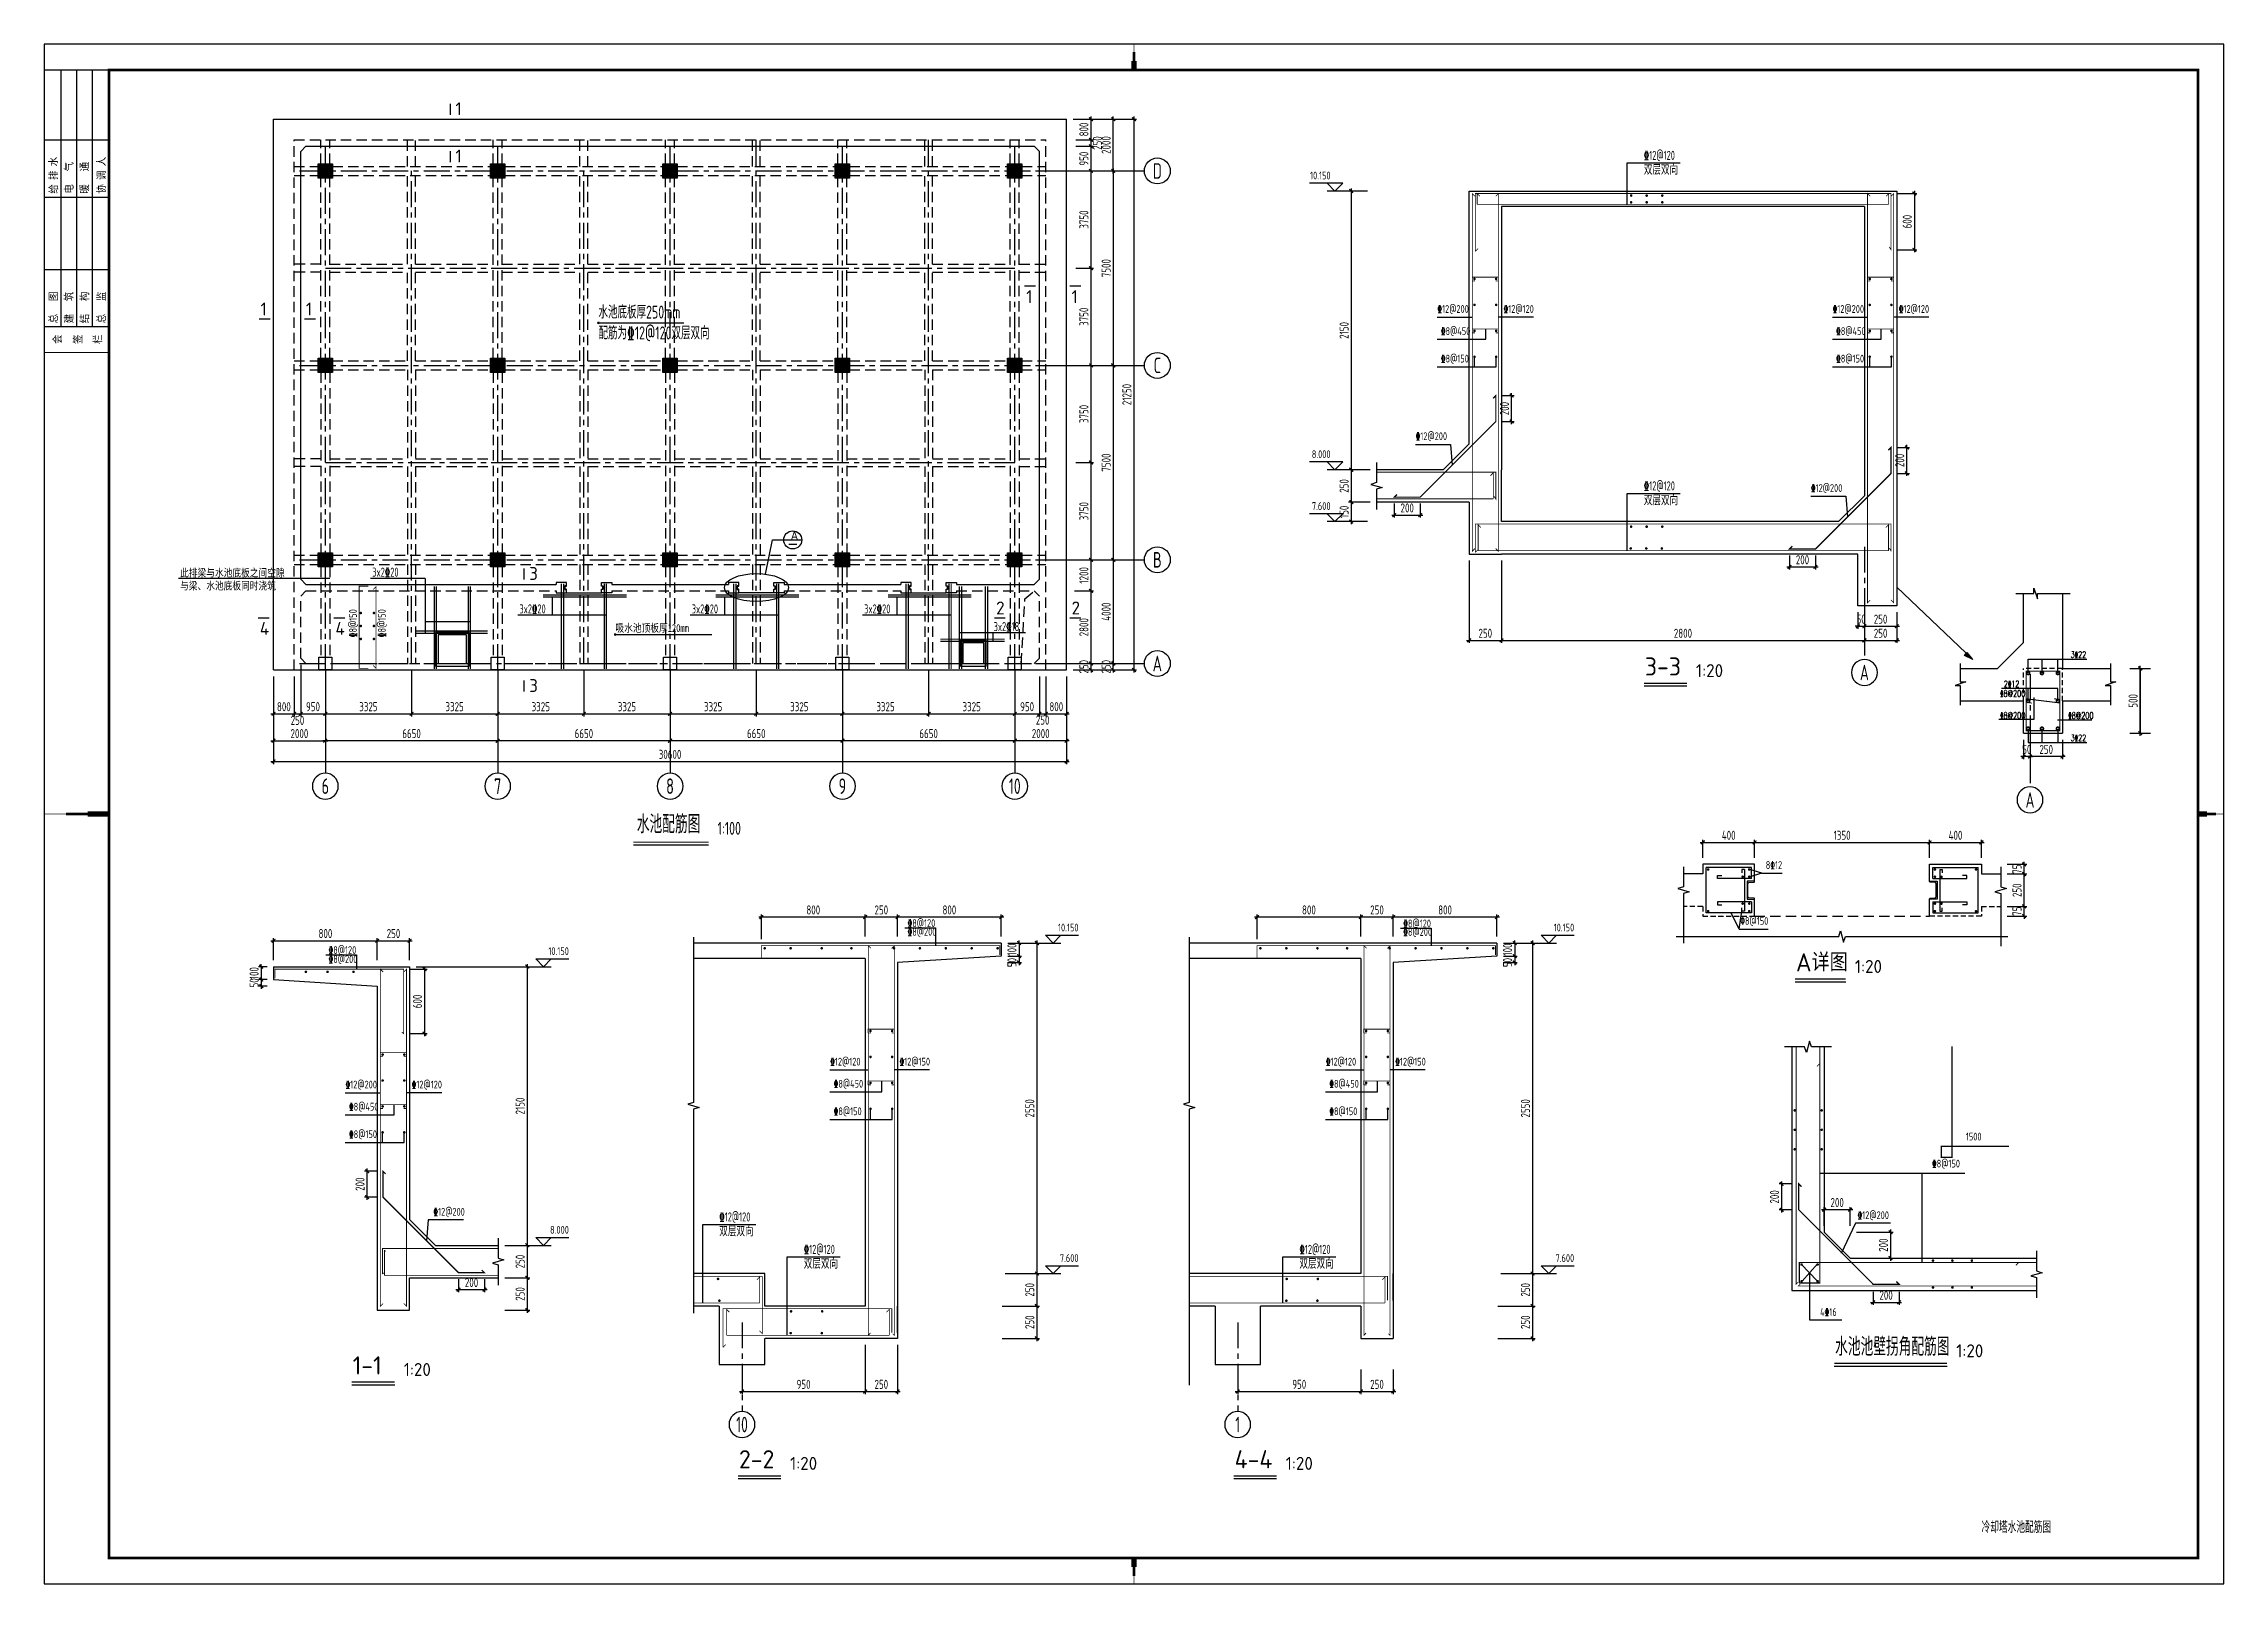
# Model space of a CAD drawing. Extents: x 665703 to 1047784, y -160603 to 92239.
# Drawn here: x 963647 to 1047784, y -20903 to 38532 of the extents above; entities that cross this region are included whole.
import ezdxf
from ezdxf.enums import TextEntityAlignment as Align

# ---------------------------------------------------------------- set-up
doc = ezdxf.new("R2010")
doc.units = 0
doc.header["$LTSCALE"] = 800
for name, pattern in [('CENTER', [2, 1.25, -0.25, 0.25, -0.25]), ('DASHED', [0.75, 0.5, -0.25]), ('HIDDEN', [0.375, 0.25, -0.125])]:
    doc.linetypes.add(name, pattern=pattern)
doc.layers.get('0').update_dxf_attribs({"linetype": 'CONTINUOUS'})
doc.layers.get('Defpoints').update_dxf_attribs({"linetype": 'CONTINUOUS'})
for name, color, linetype in [('AXIS', 4, 'CENTER'), ('BEAM', 3, 'DASHED'), ('COLU', 3, 'CONTINUOUS'), ('DIM', 2, 'CONTINUOUS'), ('GJ', 1, 'CONTINUOUS'), ('HATCH', 254, 'CONTINUOUS'), ('NUM', 7, 'CONTINUOUS'), ('REIN', 1, 'CONTINUOUS'), ('ROOF2', 7, 'CONTINUOUS'), ('STEEL', 7, 'CONTINUOUS'), ('TEXT', 7, 'CONTINUOUS'), ('THICK', 6, 'CONTINUOUS'), ('THIN', 7, 'CONTINUOUS'), ('TK', 7, 'CONTINUOUS'), ('xi', 7, 'DASHED'), ('中粗', 3, 'CONTINUOUS'), ('柱', 2, 'CONTINUOUS'), ('细线', 7, 'CONTINUOUS')]:
    doc.layers.add(name, color=color, linetype=linetype)
doc.styles.add('HZ1', font='TXT.shx', dxfattribs={"width": 0.6, "height": 250, "bigfont": 'HZTXT.shx'})
doc.styles.add('title1', font='SIMHEI.TTF', dxfattribs={"width": 0.8})
doc.styles.add('TSSD_Axis', font='tssdeng.shx', dxfattribs={"width": 0.7, "bigfont": 'tssdchn.shx'})
doc.styles.add('TSSD_Dimension', font='Tssdeng.shx', dxfattribs={"width": 0.75, "bigfont": 'hztxt.shx'})
doc.styles.add('TSSD_Label', font='Tssdeng.shx', dxfattribs={"width": 0.7, "bigfont": 'hztxt.shx'})
doc.styles.add('TSSD_Norm', font='Tssdeng.shx', dxfattribs={"bigfont": 'hztxt.shx'})
doc.styles.add('TSSD_Rein', font='Tssdeng.shx', dxfattribs={"width": 0.7, "bigfont": 'hztxt.shx'})
doc.dimstyles.new('TSSD_100_100', dxfattribs={"dimtxt": 350, "dimasz": 100, "dimexe": 100, "dimexo": 250, "dimgap": 100, "dimtad": 1, "dimdec": 0, "dimzin": 0, "dimdsep": 46, "dimtxsty": 'TSSD_Dimension', "dimblk": 'ARCHTICK', "dimcen": 0, "dimdle": 100, "dimclrt": 7, "dimadec": 0, "dimazin": 0, "dimtfac": 1, "dimtdec": 0, "dimtix": 1, "dimtmove": 2, "dimatfit": 3, "dimldrblk": 'ARCHTICK', "dimfxl": 0, "dimtolj": 1, "dimtzin": 0, "dimarcsym": 0})
doc.dimstyles.new('TSSD_20_100', dxfattribs={"dimtxt": 350, "dimasz": 100, "dimexe": 100, "dimexo": 250, "dimgap": 100, "dimtad": 1, "dimdec": 0, "dimlfac": 0.2, "dimzin": 0, "dimdsep": 46, "dimtxsty": 'TSSD_Dimension', "dimblk": 'ARCHTICK', "dimcen": 0, "dimdle": 100, "dimclrt": 7, "dimadec": 0, "dimazin": 0, "dimtfac": 1, "dimtdec": 0, "dimtix": 1, "dimtmove": 2, "dimatfit": 3, "dimldrblk": 'ARCHTICK', "dimfxl": 0, "dimtolj": 1, "dimtzin": 0, "dimarcsym": 0})

msp = doc.modelspace()

# ---------------------------------------------------------------- texts
at = {"color": 1, "style": 'title1', "width": 0.6}
msp.add_text('冷却塔水池配筋图', height=400, dxfattribs=at).set_placement((1039756.2, -18666.8), align=Align.MIDDLE)
at = {"layer": 'DIM', "color": 3, "style": 'HZ1', "width": 0.6}
for s, p in [('3%%13222', (1041854.7, 14837)), ('%%1328@200', (1039133.2, 13337.3)), ('2%%13212', (1039275.6, 13704.7)), ('%%1328@200', (1039133.2, 12487.9)), ('%%1328@200', (1041766.1, 12487.9)), ('3%%13222', (1041854.7, 11623.1))]:
    msp.add_text(s, height=250, dxfattribs=at).set_placement(p)
at = {"layer": 'NUM', "style": 'TSSD_Norm'}
for s, height, p in [('3-3', 700, (1025426.6, 13945.6)), ('1:20', 500, (1027397.4, 13945.6)), ('A详图', 700, (1031254.6, 2532.7)), ('1:20', 500, (1033528.7, 2532.7)), ('1:20', 500, (1037436.7, -12293.8)), ('1-1', 700, (975570.1, -13014.8)), ('1:20', 500, (977540.9, -13014.8)), ('2-2', 700, (990474.1, -16635.7)), ('1:20', 500, (992444.9, -16635.7)), ('4-4', 700, (1009598, -16635.7)), ('1:20', 500, (1011568.7, -16635.7))]:
    msp.add_text(s, height=height, dxfattribs=at).set_placement(p, align=Align.BOTTOM_LEFT)
at = {"layer": 'NUM', "style": 'TSSD_Norm', "width": 0.7}
for s, height, p in [('水池配筋图', 700, (986532.9, 7862.2)), ('1:100', 500, (989651.6, 7862.2)), ('水池池壁拐角配筋图', 700, (1032767.4, -12293.8))]:
    msp.add_text(s, height=height, dxfattribs=at).set_placement(p, align=Align.BOTTOM_LEFT)
at = {"layer": 'TEXT'}
for s, height, style, width, p in [('双层双向', 350, 'TSSD_Norm', 0.7, (1025384.3, 33477.9)), ('%%13212@120', 350, 'TSSD_Norm', 0.7, (1025384.3, 34047.6)), ('水池底板厚250mm', 500, 'TSSD_Norm', 0.7, (985051.8, 27926.1)), ('配筋为%%13212@120双层双向', 500, 'TSSD_Norm', 0.7, (985051.8, 27122.9)), ('双层双向', 350, 'TSSD_Norm', 0.7, (1025384.3, 20727.9)), ('%%13212@120', 350, 'TSSD_Norm', 0.7, (1025384.3, 21297.6)), ('此排梁与水池底板之间空隙', 300, 'title1', 0.8, (968913.3, 17968.6)), ('与梁、水池底板同时浇筑', 300, 'title1', 0.8, (968913.3, 17469.4)), ('吸水池顶板厚120mm', 300, 'title1', 0.8, (985709.7, 15838)), ('%%1328@120', 300, 'TSSD_Rein', 0.7, (996979.4, 4454.3)), ('%%1328@200', 300, 'TSSD_Rein', 0.7, (996979.4, 4120.1)), ('%%1328@120', 300, 'TSSD_Rein', 0.7, (1016103.3, 4440.6)), ('%%1328@200', 300, 'TSSD_Rein', 0.7, (1016103.3, 4113.1)), ('%%1328@120', 300, 'TSSD_Rein', 0.7, (974640.4, 3416.4)), ('%%1328@200', 300, 'TSSD_Rein', 0.7, (974640.4, 3066.3)), ('%%13212@120', 350, 'TSSD_Norm', 0.7, (989714.3, -6903.7)), ('双层双向', 350, 'TSSD_Norm', 0.7, (989714.3, -7473.4)), ('双层双向', 350, 'TSSD_Norm', 0.7, (992973.4, -8723.4)), ('%%13212@120', 350, 'TSSD_Norm', 0.7, (992973.4, -8153.7)), ('双层双向', 350, 'TSSD_Norm', 0.7, (1012097.3, -8723.4)), ('%%13212@120', 350, 'TSSD_Norm', 0.7, (1012097.3, -8153.7))]:
    msp.add_text(s, height=height, dxfattribs=dict(at, style=style, width=width)).set_placement(p)
at = {"layer": 'TEXT', "style": 'TSSD_Label', "width": 0.7}
for s, p in [('%%13212@200', (1017420.8, 28055.5)), ('%%13212@120', (1019973.7, 28055.5)), ('%%13212@200', (1032670.8, 28055.5)), ('%%13212@120', (1035223.7, 28055.5)), ('%%1328@450', (1017554.6, 27203.1)), ('%%1328@450', (1032804.6, 27203.1)), ('%%1328@150', (1017554.6, 26140.1)), ('%%1328@150', (1032804.6, 26140.1)), ('%%13212@200', (1016582.5, 23148.2)), ('%%13212@200', (1031832.5, 21148.2)), ('%%13212@120', (993994.5, -978.7)), ('%%13212@150', (996669.1, -978.7)), ('%%13212@120', (1013118.4, -978.7)), ('%%13212@150', (1015793, -978.7)), ('%%13212@200', (975294.4, -1863.4)), ('%%13212@120', (977847.4, -1863.4)), ('%%1328@450', (994128.3, -1831.1)), ('%%1328@450', (1013252.2, -1831.1)), ('%%1328@450', (975428.2, -2715.8)), ('%%1328@150', (994128.3, -2894.1)), ('%%1328@150', (1013252.2, -2894.1)), ('%%1328@150', (975428.2, -3778.8)), ('1500', (1037809, -3870.1)), ('%%1328@150', (1036503, -4912.7)), ('%%13212@200', (978684.4, -6770.7)), ('%%13212@200', (1033630.6, -6903)), ('4%%13216', (1032185.5, -10637.8))]:
    msp.add_text(s, height=300, dxfattribs=at).set_placement(p, align=Align.BOTTOM_LEFT)
at = {"layer": 'TEXT', "style": 'TSSD_Norm'}
msp.add_text('A', height=350, dxfattribs=at).set_placement((992464.4, 19386))
at = {"layer": 'TEXT', "color": 1, "style": 'TSSD_Norm', "width": 0.7}
for s, p in [('3x2%%13220', (976327.9, 17968.6)), ('3x2%%13220', (982004.6, 16551.5)), ('3x2%%13220', (988654.6, 16551.5)), ('3x2%%13220', (995304.6, 16551.5)), ('3x2%%13218', (1000300.8, 15867.9))]:
    msp.add_text(s, height=350, dxfattribs=at).set_placement(p)
at = {"layer": 'TEXT', "style": 'TSSD_Rein', "width": 0.7}
for p in [(975731.3, 15635.1), (976844.3, 15635.1)]:
    msp.add_text('%%1328@150', height=300, rotation=90, dxfattribs=at).set_placement(p)
at = {"layer": 'TEXT', "style": 'TSSD_Label', "width": 0.7}
for s, p in [('8%%13112', (1030722.1, 6604.8)), ('%%1308@150', (1030188.8, 4450.6))]:
    msp.add_text(s, height=300, dxfattribs=at).set_placement(p, align=Align.BOTTOM_RIGHT)
at = {"layer": 'THICK', "style": 'TSSD_Label'}
for s, p in [('1', (979536.1, 35769.7)), ('1', (979536.1, 33944.4)), ('1', (1001560.5, 28522.3)), ('1', (1003307.9, 28522.3)), ('1', (972020, 28047)), ('1', (973767.4, 28047)), ('3', (982382, 17843.3)), ('2', (1000395.8, 16511.2)), ('2', (1003307.9, 16511.2)), ('4', (971990.5, 15723.4)), ('4', (974907.6, 15723.4)), ('3', (982382, 13519.7))]:
    msp.add_text(s, height=500, dxfattribs=at).set_placement(p)
at = {"layer": 'THIN', "style": 'TSSD_Label', "width": 0.7}
for s, p in [('10.150', (1013299.3, 33203.8)), ('8.000', (1013299.3, 22453.8)), ('7.600', (1013299.3, 20453.8)), ('10.150', (1003575.3, 4194.6)), ('10.150', (1022699.2, 4194.6)), ('10.150', (983912.1, 3284.9)), ('8.000', (983912.1, -7465.1)), ('7.600', (1003575.3, -8555.4)), ('7.600', (1022699.2, -8555.4))]:
    msp.add_text(s, height=300, dxfattribs=at).set_placement(p, align=Align.BOTTOM_RIGHT)
at = {"layer": 'TK', "color": 2, "style": 'TSSD_Dimension', "width": 0.9}
for s, p in [('给 排 水', (964202.5, 32744.3)), ('电   气', (964802.5, 32744.3)), ('暖   通', (965402.5, 32744.3)), ('协 调 人', (966052.5, 32744.3)), ('总   图', (964202.5, 27744.3)), ('建   筑', (964802.5, 27744.3)), ('结   构', (965402.5, 27744.3)), ('总   监', (966052.5, 27744.3)), ('会', (964354.3, 26946.8)), ('签', (965151.4, 26946.8)), ('栏', (965910.4, 26946.8))]:
    msp.add_text(s, height=300, rotation=90, dxfattribs=at).set_placement(p)

# ---------------------------------------------------------------- blocks, each defined once
blk = doc.blocks.new('ts_axno')
at = {"color": 0, "linetype": 'ByBlock', "lineweight": -2}
blk.add_circle((0, 0), 0.5, dxfattribs=at)
at = {"color": 0, "linetype": 'ByBlock', "lineweight": -2, "style": 'TSSD_Axis', "width": 0.7}
blk.add_attdef('A', text='', height=0.6, dxfattribs=at).set_placement((0, 0), align=Align.MIDDLE_CENTER)
blk = doc.blocks.new('_ArchTick')
at = {"color": 0, "const_width": 0.5}
blk.add_lwpolyline([(-0.71, -0.71), (0.71, 0.71)], dxfattribs=at)
blk = doc.blocks.new('*D248')
at = {"layer": 'Defpoints', "color": 0, "transparency": 16777216}
for p in [(994466, 14370), (1001116, 14370), (994466, 11641)]:
    blk.add_point(p, dxfattribs=at)
at = {"layer": 'DIM', "color": 0, "lineweight": -2, "transparency": 16777216}
for p, q in [((994466, 14120), (994466, 11541)), ((1001116, 14120), (1001116, 11541)), ((1001216, 11641), (994366, 11641))]:
    blk.add_line(p, q, dxfattribs=at)
at = {"layer": 'DIM', "color": 0, "lineweight": -2, "transparency": 16777216, "xscale": 100, "yscale": 100, "zscale": 100, "rotation": 180}
blk.add_blockref('_ArchTick', (994466, 11641), dxfattribs=at)
at = {"layer": 'DIM', "color": 0, "lineweight": -2, "transparency": 16777216, "xscale": 100, "yscale": 100, "zscale": 100}
blk.add_blockref('_ArchTick', (1001116, 11641), dxfattribs=at)
at = {"layer": 'DIM', "color": 7, "transparency": 16777216, "insert": (997791, 11916), "char_height": 350, "attachment_point": 5, "style": 'TSSD_Dimension'}
blk.add_mtext('\\A1;6650', dxfattribs=at)
blk = doc.blocks.new('*D249')
at = {"layer": 'Defpoints', "color": 0, "transparency": 16777216}
for p in [(987816, 14370), (994466, 14370), (987816, 11641)]:
    blk.add_point(p, dxfattribs=at)
at = {"layer": 'DIM', "color": 0, "lineweight": -2, "transparency": 16777216}
for p, q in [((987816, 14120), (987816, 11541)), ((994466, 14120), (994466, 11541)), ((994566, 11641), (987716, 11641))]:
    blk.add_line(p, q, dxfattribs=at)
at = {"layer": 'DIM', "color": 0, "lineweight": -2, "transparency": 16777216, "xscale": 100, "yscale": 100, "zscale": 100, "rotation": 180}
blk.add_blockref('_ArchTick', (987816, 11641), dxfattribs=at)
at = {"layer": 'DIM', "color": 0, "lineweight": -2, "transparency": 16777216, "xscale": 100, "yscale": 100, "zscale": 100}
blk.add_blockref('_ArchTick', (994466, 11641), dxfattribs=at)
at = {"layer": 'DIM', "color": 7, "transparency": 16777216, "insert": (991141, 11916), "char_height": 350, "attachment_point": 5, "style": 'TSSD_Dimension'}
blk.add_mtext('\\A1;6650', dxfattribs=at)
blk = doc.blocks.new('*D250')
at = {"layer": 'Defpoints', "color": 0, "transparency": 16777216}
for p in [(981166, 14370), (987816, 14370), (981166, 11641)]:
    blk.add_point(p, dxfattribs=at)
at = {"layer": 'DIM', "color": 0, "lineweight": -2, "transparency": 16777216}
for p, q in [((981166, 14120), (981166, 11541)), ((987816, 14120), (987816, 11541)), ((987916, 11641), (981066, 11641))]:
    blk.add_line(p, q, dxfattribs=at)
at = {"layer": 'DIM', "color": 0, "lineweight": -2, "transparency": 16777216, "xscale": 100, "yscale": 100, "zscale": 100, "rotation": 180}
blk.add_blockref('_ArchTick', (981166, 11641), dxfattribs=at)
at = {"layer": 'DIM', "color": 0, "lineweight": -2, "transparency": 16777216, "xscale": 100, "yscale": 100, "zscale": 100}
blk.add_blockref('_ArchTick', (987816, 11641), dxfattribs=at)
at = {"layer": 'DIM', "color": 7, "transparency": 16777216, "insert": (984491, 11916), "char_height": 350, "attachment_point": 5, "style": 'TSSD_Dimension'}
blk.add_mtext('\\A1;6650', dxfattribs=at)
blk = doc.blocks.new('*D251')
at = {"layer": 'Defpoints', "color": 0, "transparency": 16777216}
for p in [(974516, 14370), (981166, 14370), (974516, 11641)]:
    blk.add_point(p, dxfattribs=at)
at = {"layer": 'DIM', "color": 0, "lineweight": -2, "transparency": 16777216}
for p, q in [((974516, 14120), (974516, 11541)), ((981166, 14120), (981166, 11541)), ((981266, 11641), (974416, 11641))]:
    blk.add_line(p, q, dxfattribs=at)
at = {"layer": 'DIM', "color": 0, "lineweight": -2, "transparency": 16777216, "xscale": 100, "yscale": 100, "zscale": 100, "rotation": 180}
blk.add_blockref('_ArchTick', (974516, 11641), dxfattribs=at)
at = {"layer": 'DIM', "color": 0, "lineweight": -2, "transparency": 16777216, "xscale": 100, "yscale": 100, "zscale": 100}
blk.add_blockref('_ArchTick', (981166, 11641), dxfattribs=at)
at = {"layer": 'DIM', "color": 7, "transparency": 16777216, "insert": (977841, 11916), "char_height": 350, "attachment_point": 5, "style": 'TSSD_Dimension'}
blk.add_mtext('\\A1;6650', dxfattribs=at)
blk = doc.blocks.new('*D252')
at = {"layer": 'Defpoints', "color": 0, "transparency": 16777216}
for p in [(1003116, 14370), (972516, 14120), (1003116, 10841)]:
    blk.add_point(p, dxfattribs=at)
at = {"layer": 'DIM', "color": 0, "lineweight": -2, "transparency": 16777216}
for p, q in [((972516, 13870), (972516, 10741)), ((1003116, 14120), (1003116, 10741)), ((972416, 10841), (1003216, 10841))]:
    blk.add_line(p, q, dxfattribs=at)
at = {"layer": 'DIM', "color": 0, "lineweight": -2, "transparency": 16777216, "xscale": 100, "yscale": 100, "zscale": 100, "rotation": 180}
blk.add_blockref('_ArchTick', (972516, 10841), dxfattribs=at)
at = {"layer": 'DIM', "color": 0, "lineweight": -2, "transparency": 16777216, "xscale": 100, "yscale": 100, "zscale": 100}
blk.add_blockref('_ArchTick', (1003116, 10841), dxfattribs=at)
at = {"layer": 'DIM', "color": 7, "transparency": 16777216, "insert": (987816, 11116), "char_height": 350, "attachment_point": 5, "style": 'TSSD_Dimension'}
blk.add_mtext('\\A1;30600', dxfattribs=at)
blk = doc.blocks.new('*D253')
at = {"layer": 'Defpoints', "color": 0, "transparency": 16777216}
for p in [(1002116, 33620), (1002116, 26120), (1004916, 26120)]:
    blk.add_point(p, dxfattribs=at)
at = {"layer": 'DIM', "color": 0, "lineweight": -2, "transparency": 16777216}
for p, q in [((1004916, 33720), (1004916, 26020)), ((1002366, 33620), (1005016, 33620)), ((1002366, 26120), (1005016, 26120))]:
    blk.add_line(p, q, dxfattribs=at)
at = {"layer": 'DIM', "color": 0, "lineweight": -2, "transparency": 16777216, "xscale": 100, "yscale": 100, "zscale": 100}
for p, rotation in [((1004916, 33620), 90), ((1004916, 26120), 270)]:
    blk.add_blockref('_ArchTick', p, dxfattribs=dict(at, rotation=rotation))
at = {"layer": 'DIM', "color": 7, "transparency": 16777216, "insert": (1004641, 29870), "char_height": 350, "attachment_point": 5, "rotation": 90, "style": 'TSSD_Dimension'}
blk.add_mtext('\\A1;7500', dxfattribs=at)
blk = doc.blocks.new('*D254')
at = {"layer": 'Defpoints', "color": 0, "transparency": 16777216}
for p in [(1002116, 26120), (1002116, 18620), (1004916, 18620)]:
    blk.add_point(p, dxfattribs=at)
at = {"layer": 'DIM', "color": 0, "lineweight": -2, "transparency": 16777216}
for p, q in [((1002366, 26120), (1005016, 26120)), ((1004916, 26220), (1004916, 18520)), ((1002366, 18620), (1005016, 18620))]:
    blk.add_line(p, q, dxfattribs=at)
at = {"layer": 'DIM', "color": 0, "lineweight": -2, "transparency": 16777216, "xscale": 100, "yscale": 100, "zscale": 100}
for p, rotation in [((1004916, 26120), 90), ((1004916, 18620), 270)]:
    blk.add_blockref('_ArchTick', p, dxfattribs=dict(at, rotation=rotation))
at = {"layer": 'DIM', "color": 7, "transparency": 16777216, "insert": (1004641, 22370), "char_height": 350, "attachment_point": 5, "rotation": 90, "style": 'TSSD_Dimension'}
blk.add_mtext('\\A1;7500', dxfattribs=at)
blk = doc.blocks.new('*D255')
at = {"layer": 'Defpoints', "color": 0, "transparency": 16777216}
for p in [(1002116, 18620), (1002116, 14620), (1004916, 14620)]:
    blk.add_point(p, dxfattribs=at)
at = {"layer": 'DIM', "color": 0, "lineweight": -2, "transparency": 16777216}
for p, q in [((1002366, 18620), (1005016, 18620)), ((1004916, 18720), (1004916, 14520)), ((1002366, 14620), (1005016, 14620))]:
    blk.add_line(p, q, dxfattribs=at)
at = {"layer": 'DIM', "color": 0, "lineweight": -2, "transparency": 16777216, "xscale": 100, "yscale": 100, "zscale": 100}
for p, rotation in [((1004916, 18620), 90), ((1004916, 14620), 270)]:
    blk.add_blockref('_ArchTick', p, dxfattribs=dict(at, rotation=rotation))
at = {"layer": 'DIM', "color": 7, "transparency": 16777216, "insert": (1004641, 16620), "char_height": 350, "attachment_point": 5, "rotation": 90, "style": 'TSSD_Dimension'}
blk.add_mtext('\\A1;4000', dxfattribs=at)
blk = doc.blocks.new('*D256')
at = {"layer": 'Defpoints', "color": 0, "transparency": 16777216}
for p in [(1003116, 35620), (1005716, 35620), (1003116, 14370)]:
    blk.add_point(p, dxfattribs=at)
at = {"layer": 'DIM', "color": 0, "lineweight": -2, "transparency": 16777216}
for p, q in [((1003366, 35620), (1005816, 35620)), ((1005716, 14270), (1005716, 35720)), ((1003366, 14370), (1005816, 14370))]:
    blk.add_line(p, q, dxfattribs=at)
at = {"layer": 'DIM', "color": 0, "lineweight": -2, "transparency": 16777216, "xscale": 100, "yscale": 100, "zscale": 100}
for p, rotation in [((1005716, 35620), 90), ((1005716, 14370), 270)]:
    blk.add_blockref('_ArchTick', p, dxfattribs=dict(at, rotation=rotation))
at = {"layer": 'DIM', "color": 7, "transparency": 16777216, "insert": (1005441, 24995), "char_height": 350, "attachment_point": 5, "rotation": 90, "style": 'TSSD_Dimension'}
blk.add_mtext('\\A1;21250', dxfattribs=at)
blk = doc.blocks.new('*D257')
at = {"layer": 'Defpoints', "color": 0, "transparency": 16777216}
for p in [(1003169, 14620), (1003169, 14370), (1004057, 14620)]:
    blk.add_point(p, dxfattribs=at)
at = {"layer": 'DIM', "color": 0, "lineweight": -2, "transparency": 16777216}
for p, q in [((1003419, 14620), (1004157, 14620)), ((1003419, 14370), (1004157, 14370)), ((1004057, 14620), (1004057, 14720)), ((1004057, 14370), (1004057, 14620)), ((1004057, 14370), (1004057, 14270))]:
    blk.add_line(p, q, dxfattribs=at)
at = {"layer": 'DIM', "color": 0, "lineweight": -2, "transparency": 16777216, "xscale": 100, "yscale": 100, "zscale": 100}
for p, rotation in [((1004057, 14620), 270), ((1004057, 14370), 90)]:
    blk.add_blockref('_ArchTick', p, dxfattribs=dict(at, rotation=rotation))
at = {"layer": 'DIM', "color": 7, "transparency": 16777216, "insert": (1003782, 14495), "char_height": 350, "attachment_point": 5, "rotation": 90, "style": 'TSSD_Dimension'}
blk.add_mtext('\\A1;250', dxfattribs=at)
blk = doc.blocks.new('*D258')
at = {"layer": 'Defpoints', "color": 0, "transparency": 16777216}
for p in [(1003169, 17420), (1004057, 17420), (1003169, 14620)]:
    blk.add_point(p, dxfattribs=at)
at = {"layer": 'DIM', "color": 0, "lineweight": -2, "transparency": 16777216}
for p, q in [((1003419, 17420), (1004157, 17420)), ((1004057, 14520), (1004057, 17520)), ((1003419, 14620), (1004157, 14620))]:
    blk.add_line(p, q, dxfattribs=at)
at = {"layer": 'DIM', "color": 0, "lineweight": -2, "transparency": 16777216, "xscale": 100, "yscale": 100, "zscale": 100}
for p, rotation in [((1004057, 17420), 90), ((1004057, 14620), 270)]:
    blk.add_blockref('_ArchTick', p, dxfattribs=dict(at, rotation=rotation))
at = {"layer": 'DIM', "color": 7, "transparency": 16777216, "insert": (1003782, 16020), "char_height": 350, "attachment_point": 5, "rotation": 90, "style": 'TSSD_Dimension'}
blk.add_mtext('\\A1;2800', dxfattribs=at)
blk = doc.blocks.new('*D259')
at = {"layer": 'Defpoints', "color": 0, "transparency": 16777216}
for p in [(1003215, 18620), (1004057, 18620), (1003169, 17420)]:
    blk.add_point(p, dxfattribs=at)
at = {"layer": 'DIM', "color": 0, "lineweight": -2, "transparency": 16777216}
for p, q in [((1003465, 18620), (1004157, 18620)), ((1004057, 17320), (1004057, 18720)), ((1003419, 17420), (1004157, 17420))]:
    blk.add_line(p, q, dxfattribs=at)
at = {"layer": 'DIM', "color": 0, "lineweight": -2, "transparency": 16777216, "xscale": 100, "yscale": 100, "zscale": 100}
for p, rotation in [((1004057, 18620), 90), ((1004057, 17420), 270)]:
    blk.add_blockref('_ArchTick', p, dxfattribs=dict(at, rotation=rotation))
at = {"layer": 'DIM', "color": 7, "transparency": 16777216, "insert": (1003782, 18020), "char_height": 350, "attachment_point": 5, "rotation": 90, "style": 'TSSD_Dimension'}
blk.add_mtext('\\A1;1200', dxfattribs=at)
blk = doc.blocks.new('*D260')
at = {"layer": 'Defpoints', "color": 0, "transparency": 16777216}
for p in [(1003215, 22370), (1004057, 22370), (1003215, 18620)]:
    blk.add_point(p, dxfattribs=at)
at = {"layer": 'DIM', "color": 0, "lineweight": -2, "transparency": 16777216}
for p, q in [((1003465, 22370), (1004157, 22370)), ((1004057, 18520), (1004057, 22470)), ((1003465, 18620), (1004157, 18620))]:
    blk.add_line(p, q, dxfattribs=at)
at = {"layer": 'DIM', "color": 0, "lineweight": -2, "transparency": 16777216, "xscale": 100, "yscale": 100, "zscale": 100}
for p, rotation in [((1004057, 22370), 90), ((1004057, 18620), 270)]:
    blk.add_blockref('_ArchTick', p, dxfattribs=dict(at, rotation=rotation))
at = {"layer": 'DIM', "color": 7, "transparency": 16777216, "insert": (1003782, 20495), "char_height": 350, "attachment_point": 5, "rotation": 90, "style": 'TSSD_Dimension'}
blk.add_mtext('\\A1;3750', dxfattribs=at)
blk = doc.blocks.new('*D261')
at = {"layer": 'Defpoints', "color": 0, "transparency": 16777216}
for p in [(1003215, 26120), (1004057, 26120), (1003215, 22370)]:
    blk.add_point(p, dxfattribs=at)
at = {"layer": 'DIM', "color": 0, "lineweight": -2, "transparency": 16777216}
for p, q in [((1003465, 26120), (1004157, 26120)), ((1004057, 22270), (1004057, 26220)), ((1003465, 22370), (1004157, 22370))]:
    blk.add_line(p, q, dxfattribs=at)
at = {"layer": 'DIM', "color": 0, "lineweight": -2, "transparency": 16777216, "xscale": 100, "yscale": 100, "zscale": 100}
for p, rotation in [((1004057, 26120), 90), ((1004057, 22370), 270)]:
    blk.add_blockref('_ArchTick', p, dxfattribs=dict(at, rotation=rotation))
at = {"layer": 'DIM', "color": 7, "transparency": 16777216, "insert": (1003782, 24245), "char_height": 350, "attachment_point": 5, "rotation": 90, "style": 'TSSD_Dimension'}
blk.add_mtext('\\A1;3750', dxfattribs=at)
blk = doc.blocks.new('*D262')
at = {"layer": 'Defpoints', "color": 0, "transparency": 16777216}
for p in [(1003215, 29870), (1004057, 29870), (1003215, 26120)]:
    blk.add_point(p, dxfattribs=at)
at = {"layer": 'DIM', "color": 0, "lineweight": -2, "transparency": 16777216}
for p, q in [((1003465, 29870), (1004157, 29870)), ((1004057, 26020), (1004057, 29970)), ((1003465, 26120), (1004157, 26120))]:
    blk.add_line(p, q, dxfattribs=at)
at = {"layer": 'DIM', "color": 0, "lineweight": -2, "transparency": 16777216, "xscale": 100, "yscale": 100, "zscale": 100}
for p, rotation in [((1004057, 29870), 90), ((1004057, 26120), 270)]:
    blk.add_blockref('_ArchTick', p, dxfattribs=dict(at, rotation=rotation))
at = {"layer": 'DIM', "color": 7, "transparency": 16777216, "insert": (1003782, 27995), "char_height": 350, "attachment_point": 5, "rotation": 90, "style": 'TSSD_Dimension'}
blk.add_mtext('\\A1;3750', dxfattribs=at)
blk = doc.blocks.new('*D263')
at = {"layer": 'Defpoints', "color": 0, "transparency": 16777216}
for p in [(1003215, 33620), (1004057, 33620), (1003215, 29870)]:
    blk.add_point(p, dxfattribs=at)
at = {"layer": 'DIM', "color": 0, "lineweight": -2, "transparency": 16777216}
for p, q in [((1004057, 29770), (1004057, 33720)), ((1003465, 33620), (1004157, 33620)), ((1003465, 29870), (1004157, 29870))]:
    blk.add_line(p, q, dxfattribs=at)
at = {"layer": 'DIM', "color": 0, "lineweight": -2, "transparency": 16777216, "xscale": 100, "yscale": 100, "zscale": 100}
for p, rotation in [((1004057, 33620), 90), ((1004057, 29870), 270)]:
    blk.add_blockref('_ArchTick', p, dxfattribs=dict(at, rotation=rotation))
at = {"layer": 'DIM', "color": 7, "transparency": 16777216, "insert": (1003782, 31745), "char_height": 350, "attachment_point": 5, "rotation": 90, "style": 'TSSD_Dimension'}
blk.add_mtext('\\A1;3750', dxfattribs=at)
blk = doc.blocks.new('*D264')
at = {"layer": 'Defpoints', "color": 0, "transparency": 16777216}
for p in [(1003215, 34570), (1004057, 34570), (1003215, 33620)]:
    blk.add_point(p, dxfattribs=at)
at = {"layer": 'DIM', "color": 0, "lineweight": -2, "transparency": 16777216}
for p, q in [((1003465, 34570), (1004157, 34570)), ((1004057, 33520), (1004057, 34670)), ((1003465, 33620), (1004157, 33620))]:
    blk.add_line(p, q, dxfattribs=at)
at = {"layer": 'DIM', "color": 0, "lineweight": -2, "transparency": 16777216, "xscale": 100, "yscale": 100, "zscale": 100}
for p, rotation in [((1004057, 34570), 90), ((1004057, 33620), 270)]:
    blk.add_blockref('_ArchTick', p, dxfattribs=dict(at, rotation=rotation))
at = {"layer": 'DIM', "color": 7, "transparency": 16777216, "insert": (1003782, 34095), "char_height": 350, "attachment_point": 5, "rotation": 90, "style": 'TSSD_Dimension'}
blk.add_mtext('\\A1;950', dxfattribs=at)
blk = doc.blocks.new('*D265')
at = {"layer": 'Defpoints', "color": 0, "transparency": 16777216}
for p in [(1003215, 34820), (1003215, 34570), (1004057, 34820)]:
    blk.add_point(p, dxfattribs=at)
at = {"layer": 'DIM', "color": 0, "lineweight": -2, "transparency": 16777216}
for p, q in [((1003465, 34820), (1004157, 34820)), ((1003465, 34570), (1004157, 34570)), ((1004057, 34470), (1004057, 34920))]:
    blk.add_line(p, q, dxfattribs=at)
at = {"layer": 'DIM', "color": 0, "lineweight": -2, "transparency": 16777216, "xscale": 100, "yscale": 100, "zscale": 100}
for p, rotation in [((1004057, 34820), 90), ((1004057, 34570), 270)]:
    blk.add_blockref('_ArchTick', p, dxfattribs=dict(at, rotation=rotation))
at = {"layer": 'DIM', "color": 7, "transparency": 16777216, "insert": (1004304, 34695), "char_height": 350, "attachment_point": 5, "rotation": 90, "style": 'TSSD_Dimension'}
blk.add_mtext('\\A1;250', dxfattribs=at)
blk = doc.blocks.new('*D266')
at = {"layer": 'Defpoints', "color": 0, "transparency": 16777216}
for p in [(1003215, 35620), (1004057, 35620), (1003215, 34820)]:
    blk.add_point(p, dxfattribs=at)
at = {"layer": 'DIM', "color": 0, "lineweight": -2, "transparency": 16777216}
for p, q in [((1003465, 35620), (1004157, 35620)), ((1004057, 34720), (1004057, 35720)), ((1003465, 34820), (1004157, 34820))]:
    blk.add_line(p, q, dxfattribs=at)
at = {"layer": 'DIM', "color": 0, "lineweight": -2, "transparency": 16777216, "xscale": 100, "yscale": 100, "zscale": 100}
for p, rotation in [((1004057, 35620), 90), ((1004057, 34820), 270)]:
    blk.add_blockref('_ArchTick', p, dxfattribs=dict(at, rotation=rotation))
at = {"layer": 'DIM', "color": 7, "transparency": 16777216, "insert": (1003782, 35220), "char_height": 350, "attachment_point": 5, "rotation": 90, "style": 'TSSD_Dimension'}
blk.add_mtext('\\A1;800', dxfattribs=at)
blk = doc.blocks.new('*D230')
at = {"layer": 'Defpoints', "color": 0, "transparency": 16777216}
for p in [(1004028, 14620), (1004028, 14370), (1004916, 14620)]:
    blk.add_point(p, dxfattribs=at)
at = {"layer": 'DIM', "color": 0, "lineweight": -2, "transparency": 16777216}
for p, q in [((1004278, 14620), (1005016, 14620)), ((1004278, 14370), (1005016, 14370)), ((1004916, 14620), (1004916, 14720)), ((1004916, 14370), (1004916, 14620)), ((1004916, 14370), (1004916, 14270))]:
    blk.add_line(p, q, dxfattribs=at)
at = {"layer": 'DIM', "color": 0, "lineweight": -2, "transparency": 16777216, "xscale": 100, "yscale": 100, "zscale": 100}
for p, rotation in [((1004916, 14620), 270), ((1004916, 14370), 90)]:
    blk.add_blockref('_ArchTick', p, dxfattribs=dict(at, rotation=rotation))
at = {"layer": 'DIM', "color": 7, "transparency": 16777216, "insert": (1004641, 14495), "char_height": 350, "attachment_point": 5, "rotation": 90, "style": 'TSSD_Dimension'}
blk.add_mtext('\\A1;250', dxfattribs=at)
blk = doc.blocks.new('*D231')
at = {"layer": 'Defpoints', "color": 0, "transparency": 16777216}
for p in [(1003116, 35620), (1004916, 35620), (1003116, 33620)]:
    blk.add_point(p, dxfattribs=at)
at = {"layer": 'DIM', "color": 0, "lineweight": -2, "transparency": 16777216}
for p, q in [((1003366, 35620), (1005016, 35620)), ((1004916, 33520), (1004916, 35720)), ((1003366, 33620), (1005016, 33620))]:
    blk.add_line(p, q, dxfattribs=at)
at = {"layer": 'DIM', "color": 0, "lineweight": -2, "transparency": 16777216, "xscale": 100, "yscale": 100, "zscale": 100}
for p, rotation in [((1004916, 35620), 90), ((1004916, 33620), 270)]:
    blk.add_blockref('_ArchTick', p, dxfattribs=dict(at, rotation=rotation))
at = {"layer": 'DIM', "color": 7, "transparency": 16777216, "insert": (1004641, 34620), "char_height": 350, "attachment_point": 5, "rotation": 90, "style": 'TSSD_Dimension'}
blk.add_mtext('\\A1;2000', dxfattribs=at)
blk = doc.blocks.new('*D232')
at = {"layer": 'Defpoints', "color": 0, "transparency": 16777216}
for p in [(972516, 14370), (973316, 14370), (973316, 12679)]:
    blk.add_point(p, dxfattribs=at)
at = {"layer": 'DIM', "color": 0, "lineweight": -2, "transparency": 16777216}
for p, q in [((972516, 14120), (972516, 12579)), ((973316, 14120), (973316, 12579)), ((972416, 12679), (973416, 12679))]:
    blk.add_line(p, q, dxfattribs=at)
at = {"layer": 'DIM', "color": 0, "lineweight": -2, "transparency": 16777216, "xscale": 100, "yscale": 100, "zscale": 100, "rotation": 180}
blk.add_blockref('_ArchTick', (972516, 12679), dxfattribs=at)
at = {"layer": 'DIM', "color": 0, "lineweight": -2, "transparency": 16777216, "xscale": 100, "yscale": 100, "zscale": 100}
blk.add_blockref('_ArchTick', (973316, 12679), dxfattribs=at)
at = {"layer": 'DIM', "color": 7, "transparency": 16777216, "insert": (972916, 12954), "char_height": 350, "attachment_point": 5, "style": 'TSSD_Dimension'}
blk.add_mtext('\\A1;800', dxfattribs=at)
blk = doc.blocks.new('*D233')
at = {"layer": 'Defpoints', "color": 0, "transparency": 16777216}
for p in [(973316, 14370), (973566, 14820), (973566, 12679)]:
    blk.add_point(p, dxfattribs=at)
at = {"layer": 'DIM', "color": 0, "lineweight": -2, "transparency": 16777216}
for p, q in [((973566, 14570), (973566, 12579)), ((973316, 14120), (973316, 12579)), ((973216, 12679), (973666, 12679))]:
    blk.add_line(p, q, dxfattribs=at)
at = {"layer": 'DIM', "color": 0, "lineweight": -2, "transparency": 16777216, "xscale": 100, "yscale": 100, "zscale": 100, "rotation": 180}
blk.add_blockref('_ArchTick', (973316, 12679), dxfattribs=at)
at = {"layer": 'DIM', "color": 0, "lineweight": -2, "transparency": 16777216, "xscale": 100, "yscale": 100, "zscale": 100}
blk.add_blockref('_ArchTick', (973566, 12679), dxfattribs=at)
at = {"layer": 'DIM', "color": 7, "transparency": 16777216, "insert": (973441, 12426), "char_height": 350, "attachment_point": 5, "style": 'TSSD_Dimension'}
blk.add_mtext('\\A1;250', dxfattribs=at)
blk = doc.blocks.new('*D234')
at = {"layer": 'Defpoints', "color": 0, "transparency": 16777216}
for p in [(973566, 14820), (974516, 14370), (974516, 12679)]:
    blk.add_point(p, dxfattribs=at)
at = {"layer": 'DIM', "color": 0, "lineweight": -2, "transparency": 16777216}
for p, q in [((973566, 14570), (973566, 12579)), ((974516, 14120), (974516, 12579)), ((973466, 12679), (974616, 12679))]:
    blk.add_line(p, q, dxfattribs=at)
at = {"layer": 'DIM', "color": 0, "lineweight": -2, "transparency": 16777216, "xscale": 100, "yscale": 100, "zscale": 100, "rotation": 180}
blk.add_blockref('_ArchTick', (973566, 12679), dxfattribs=at)
at = {"layer": 'DIM', "color": 0, "lineweight": -2, "transparency": 16777216, "xscale": 100, "yscale": 100, "zscale": 100}
blk.add_blockref('_ArchTick', (974516, 12679), dxfattribs=at)
at = {"layer": 'DIM', "color": 7, "transparency": 16777216, "insert": (974041, 12954), "char_height": 350, "attachment_point": 5, "style": 'TSSD_Dimension'}
blk.add_mtext('\\A1;950', dxfattribs=at)
blk = doc.blocks.new('*D235')
at = {"layer": 'Defpoints', "color": 0, "transparency": 16777216}
for p in [(974516, 14370), (977841, 14620), (977841, 12679)]:
    blk.add_point(p, dxfattribs=at)
at = {"layer": 'DIM', "color": 0, "lineweight": -2, "transparency": 16777216}
for p, q in [((977841, 14370), (977841, 12579)), ((974516, 14120), (974516, 12579)), ((974416, 12679), (977941, 12679))]:
    blk.add_line(p, q, dxfattribs=at)
at = {"layer": 'DIM', "color": 0, "lineweight": -2, "transparency": 16777216, "xscale": 100, "yscale": 100, "zscale": 100, "rotation": 180}
blk.add_blockref('_ArchTick', (974516, 12679), dxfattribs=at)
at = {"layer": 'DIM', "color": 0, "lineweight": -2, "transparency": 16777216, "xscale": 100, "yscale": 100, "zscale": 100}
blk.add_blockref('_ArchTick', (977841, 12679), dxfattribs=at)
at = {"layer": 'DIM', "color": 7, "transparency": 16777216, "insert": (976178, 12954), "char_height": 350, "attachment_point": 5, "style": 'TSSD_Dimension'}
blk.add_mtext('\\A1;3325', dxfattribs=at)
blk = doc.blocks.new('*D236')
at = {"layer": 'Defpoints', "color": 0, "transparency": 16777216}
for p in [(977841, 14620), (981166, 14370), (981166, 12679)]:
    blk.add_point(p, dxfattribs=at)
at = {"layer": 'DIM', "color": 0, "lineweight": -2, "transparency": 16777216}
for p, q in [((977841, 14370), (977841, 12579)), ((981166, 14120), (981166, 12579)), ((977741, 12679), (981266, 12679))]:
    blk.add_line(p, q, dxfattribs=at)
at = {"layer": 'DIM', "color": 0, "lineweight": -2, "transparency": 16777216, "xscale": 100, "yscale": 100, "zscale": 100, "rotation": 180}
blk.add_blockref('_ArchTick', (977841, 12679), dxfattribs=at)
at = {"layer": 'DIM', "color": 0, "lineweight": -2, "transparency": 16777216, "xscale": 100, "yscale": 100, "zscale": 100}
blk.add_blockref('_ArchTick', (981166, 12679), dxfattribs=at)
at = {"layer": 'DIM', "color": 7, "transparency": 16777216, "insert": (979503, 12954), "char_height": 350, "attachment_point": 5, "style": 'TSSD_Dimension'}
blk.add_mtext('\\A1;3325', dxfattribs=at)
blk = doc.blocks.new('*D237')
at = {"layer": 'Defpoints', "color": 0, "transparency": 16777216}
for p in [(981166, 14370), (984491, 14620), (984491, 12679)]:
    blk.add_point(p, dxfattribs=at)
at = {"layer": 'DIM', "color": 0, "lineweight": -2, "transparency": 16777216}
for p, q in [((984491, 14370), (984491, 12579)), ((981166, 14120), (981166, 12579)), ((981066, 12679), (984591, 12679))]:
    blk.add_line(p, q, dxfattribs=at)
at = {"layer": 'DIM', "color": 0, "lineweight": -2, "transparency": 16777216, "xscale": 100, "yscale": 100, "zscale": 100, "rotation": 180}
blk.add_blockref('_ArchTick', (981166, 12679), dxfattribs=at)
at = {"layer": 'DIM', "color": 0, "lineweight": -2, "transparency": 16777216, "xscale": 100, "yscale": 100, "zscale": 100}
blk.add_blockref('_ArchTick', (984491, 12679), dxfattribs=at)
at = {"layer": 'DIM', "color": 7, "transparency": 16777216, "insert": (982828, 12954), "char_height": 350, "attachment_point": 5, "style": 'TSSD_Dimension'}
blk.add_mtext('\\A1;3325', dxfattribs=at)
blk = doc.blocks.new('*D238')
at = {"layer": 'Defpoints', "color": 0, "transparency": 16777216}
for p in [(984491, 14620), (987816, 14370), (987816, 12679)]:
    blk.add_point(p, dxfattribs=at)
at = {"layer": 'DIM', "color": 0, "lineweight": -2, "transparency": 16777216}
for p, q in [((984491, 14370), (984491, 12579)), ((987816, 14120), (987816, 12579)), ((984391, 12679), (987916, 12679))]:
    blk.add_line(p, q, dxfattribs=at)
at = {"layer": 'DIM', "color": 0, "lineweight": -2, "transparency": 16777216, "xscale": 100, "yscale": 100, "zscale": 100, "rotation": 180}
blk.add_blockref('_ArchTick', (984491, 12679), dxfattribs=at)
at = {"layer": 'DIM', "color": 0, "lineweight": -2, "transparency": 16777216, "xscale": 100, "yscale": 100, "zscale": 100}
blk.add_blockref('_ArchTick', (987816, 12679), dxfattribs=at)
at = {"layer": 'DIM', "color": 7, "transparency": 16777216, "insert": (986153, 12954), "char_height": 350, "attachment_point": 5, "style": 'TSSD_Dimension'}
blk.add_mtext('\\A1;3325', dxfattribs=at)
blk = doc.blocks.new('*D239')
at = {"layer": 'Defpoints', "color": 0, "transparency": 16777216}
for p in [(987816, 14370), (991141, 14620), (991141, 12679)]:
    blk.add_point(p, dxfattribs=at)
at = {"layer": 'DIM', "color": 0, "lineweight": -2, "transparency": 16777216}
for p, q in [((991141, 14370), (991141, 12579)), ((987816, 14120), (987816, 12579)), ((987716, 12679), (991241, 12679))]:
    blk.add_line(p, q, dxfattribs=at)
at = {"layer": 'DIM', "color": 0, "lineweight": -2, "transparency": 16777216, "xscale": 100, "yscale": 100, "zscale": 100, "rotation": 180}
blk.add_blockref('_ArchTick', (987816, 12679), dxfattribs=at)
at = {"layer": 'DIM', "color": 0, "lineweight": -2, "transparency": 16777216, "xscale": 100, "yscale": 100, "zscale": 100}
blk.add_blockref('_ArchTick', (991141, 12679), dxfattribs=at)
at = {"layer": 'DIM', "color": 7, "transparency": 16777216, "insert": (989478, 12954), "char_height": 350, "attachment_point": 5, "style": 'TSSD_Dimension'}
blk.add_mtext('\\A1;3325', dxfattribs=at)
blk = doc.blocks.new('*D240')
at = {"layer": 'Defpoints', "color": 0, "transparency": 16777216}
for p in [(991141, 14620), (994466, 14370), (994466, 12679)]:
    blk.add_point(p, dxfattribs=at)
at = {"layer": 'DIM', "color": 0, "lineweight": -2, "transparency": 16777216}
for p, q in [((991141, 14370), (991141, 12579)), ((994466, 14120), (994466, 12579)), ((991041, 12679), (994566, 12679))]:
    blk.add_line(p, q, dxfattribs=at)
at = {"layer": 'DIM', "color": 0, "lineweight": -2, "transparency": 16777216, "xscale": 100, "yscale": 100, "zscale": 100, "rotation": 180}
blk.add_blockref('_ArchTick', (991141, 12679), dxfattribs=at)
at = {"layer": 'DIM', "color": 0, "lineweight": -2, "transparency": 16777216, "xscale": 100, "yscale": 100, "zscale": 100}
blk.add_blockref('_ArchTick', (994466, 12679), dxfattribs=at)
at = {"layer": 'DIM', "color": 7, "transparency": 16777216, "insert": (992803, 12954), "char_height": 350, "attachment_point": 5, "style": 'TSSD_Dimension'}
blk.add_mtext('\\A1;3325', dxfattribs=at)
blk = doc.blocks.new('*D241')
at = {"layer": 'Defpoints', "color": 0, "transparency": 16777216}
for p in [(994466, 14370), (997791, 14620), (997791, 12679)]:
    blk.add_point(p, dxfattribs=at)
at = {"layer": 'DIM', "color": 0, "lineweight": -2, "transparency": 16777216}
for p, q in [((997791, 14370), (997791, 12579)), ((994466, 14120), (994466, 12579)), ((994366, 12679), (997891, 12679))]:
    blk.add_line(p, q, dxfattribs=at)
at = {"layer": 'DIM', "color": 0, "lineweight": -2, "transparency": 16777216, "xscale": 100, "yscale": 100, "zscale": 100, "rotation": 180}
blk.add_blockref('_ArchTick', (994466, 12679), dxfattribs=at)
at = {"layer": 'DIM', "color": 0, "lineweight": -2, "transparency": 16777216, "xscale": 100, "yscale": 100, "zscale": 100}
blk.add_blockref('_ArchTick', (997791, 12679), dxfattribs=at)
at = {"layer": 'DIM', "color": 7, "transparency": 16777216, "insert": (996128, 12954), "char_height": 350, "attachment_point": 5, "style": 'TSSD_Dimension'}
blk.add_mtext('\\A1;3325', dxfattribs=at)
blk = doc.blocks.new('*D242')
at = {"layer": 'Defpoints', "color": 0, "transparency": 16777216}
for p in [(997791, 14620), (1001116, 14370), (1001116, 12679)]:
    blk.add_point(p, dxfattribs=at)
at = {"layer": 'DIM', "color": 0, "lineweight": -2, "transparency": 16777216}
for p, q in [((997791, 14370), (997791, 12579)), ((1001116, 14120), (1001116, 12579)), ((997691, 12679), (1001216, 12679))]:
    blk.add_line(p, q, dxfattribs=at)
at = {"layer": 'DIM', "color": 0, "lineweight": -2, "transparency": 16777216, "xscale": 100, "yscale": 100, "zscale": 100, "rotation": 180}
blk.add_blockref('_ArchTick', (997791, 12679), dxfattribs=at)
at = {"layer": 'DIM', "color": 0, "lineweight": -2, "transparency": 16777216, "xscale": 100, "yscale": 100, "zscale": 100}
blk.add_blockref('_ArchTick', (1001116, 12679), dxfattribs=at)
at = {"layer": 'DIM', "color": 7, "transparency": 16777216, "insert": (999453, 12954), "char_height": 350, "attachment_point": 5, "style": 'TSSD_Dimension'}
blk.add_mtext('\\A1;3325', dxfattribs=at)
blk = doc.blocks.new('*D243')
at = {"layer": 'Defpoints', "color": 0, "transparency": 16777216}
for p in [(1001116, 14370), (1002066, 14370), (1002066, 12679)]:
    blk.add_point(p, dxfattribs=at)
at = {"layer": 'DIM', "color": 0, "lineweight": -2, "transparency": 16777216}
for p, q in [((1001116, 14120), (1001116, 12579)), ((1002066, 14120), (1002066, 12579)), ((1001016, 12679), (1002166, 12679))]:
    blk.add_line(p, q, dxfattribs=at)
at = {"layer": 'DIM', "color": 0, "lineweight": -2, "transparency": 16777216, "xscale": 100, "yscale": 100, "zscale": 100, "rotation": 180}
blk.add_blockref('_ArchTick', (1001116, 12679), dxfattribs=at)
at = {"layer": 'DIM', "color": 0, "lineweight": -2, "transparency": 16777216, "xscale": 100, "yscale": 100, "zscale": 100}
blk.add_blockref('_ArchTick', (1002066, 12679), dxfattribs=at)
at = {"layer": 'DIM', "color": 7, "transparency": 16777216, "insert": (1001591, 12954), "char_height": 350, "attachment_point": 5, "style": 'TSSD_Dimension'}
blk.add_mtext('\\A1;950', dxfattribs=at)
blk = doc.blocks.new('*D244')
at = {"layer": 'Defpoints', "color": 0, "transparency": 16777216}
for p in [(1002066, 14370), (1002316, 14370), (1002316, 12679)]:
    blk.add_point(p, dxfattribs=at)
at = {"layer": 'DIM', "color": 0, "lineweight": -2, "transparency": 16777216}
for p, q in [((1002066, 14120), (1002066, 12579)), ((1002316, 14120), (1002316, 12579)), ((1001966, 12679), (1002416, 12679))]:
    blk.add_line(p, q, dxfattribs=at)
at = {"layer": 'DIM', "color": 0, "lineweight": -2, "transparency": 16777216, "xscale": 100, "yscale": 100, "zscale": 100, "rotation": 180}
blk.add_blockref('_ArchTick', (1002066, 12679), dxfattribs=at)
at = {"layer": 'DIM', "color": 0, "lineweight": -2, "transparency": 16777216, "xscale": 100, "yscale": 100, "zscale": 100}
blk.add_blockref('_ArchTick', (1002316, 12679), dxfattribs=at)
at = {"layer": 'DIM', "color": 7, "transparency": 16777216, "insert": (1002191, 12437), "char_height": 350, "attachment_point": 5, "style": 'TSSD_Dimension'}
blk.add_mtext('\\A1;250', dxfattribs=at)
blk = doc.blocks.new('*D245')
at = {"layer": 'Defpoints', "color": 0, "transparency": 16777216}
for p in [(1002316, 14370), (1003116, 14370), (1003116, 12679)]:
    blk.add_point(p, dxfattribs=at)
at = {"layer": 'DIM', "color": 0, "lineweight": -2, "transparency": 16777216}
for p, q in [((1002316, 14120), (1002316, 12579)), ((1003116, 14120), (1003116, 12579)), ((1002216, 12679), (1003216, 12679))]:
    blk.add_line(p, q, dxfattribs=at)
at = {"layer": 'DIM', "color": 0, "lineweight": -2, "transparency": 16777216, "xscale": 100, "yscale": 100, "zscale": 100, "rotation": 180}
blk.add_blockref('_ArchTick', (1002316, 12679), dxfattribs=at)
at = {"layer": 'DIM', "color": 0, "lineweight": -2, "transparency": 16777216, "xscale": 100, "yscale": 100, "zscale": 100}
blk.add_blockref('_ArchTick', (1003116, 12679), dxfattribs=at)
at = {"layer": 'DIM', "color": 7, "transparency": 16777216, "insert": (1002716, 12954), "char_height": 350, "attachment_point": 5, "style": 'TSSD_Dimension'}
blk.add_mtext('\\A1;800', dxfattribs=at)
blk = doc.blocks.new('*D246')
at = {"layer": 'Defpoints', "color": 0, "transparency": 16777216}
for p in [(972516, 14370), (974516, 14370), (974516, 11641)]:
    blk.add_point(p, dxfattribs=at)
at = {"layer": 'DIM', "color": 0, "lineweight": -2, "transparency": 16777216}
for p, q in [((972516, 14120), (972516, 11541)), ((974516, 14120), (974516, 11541)), ((972416, 11641), (974616, 11641))]:
    blk.add_line(p, q, dxfattribs=at)
at = {"layer": 'DIM', "color": 0, "lineweight": -2, "transparency": 16777216, "xscale": 100, "yscale": 100, "zscale": 100, "rotation": 180}
blk.add_blockref('_ArchTick', (972516, 11641), dxfattribs=at)
at = {"layer": 'DIM', "color": 0, "lineweight": -2, "transparency": 16777216, "xscale": 100, "yscale": 100, "zscale": 100}
blk.add_blockref('_ArchTick', (974516, 11641), dxfattribs=at)
at = {"layer": 'DIM', "color": 7, "transparency": 16777216, "insert": (973516, 11916), "char_height": 350, "attachment_point": 5, "style": 'TSSD_Dimension'}
blk.add_mtext('\\A1;2000', dxfattribs=at)
blk = doc.blocks.new('*D247')
at = {"layer": 'Defpoints', "color": 0, "transparency": 16777216}
for p in [(1001116, 14370), (1003116, 14370), (1001116, 11641)]:
    blk.add_point(p, dxfattribs=at)
at = {"layer": 'DIM', "color": 0, "lineweight": -2, "transparency": 16777216}
for p, q in [((1001116, 14120), (1001116, 11541)), ((1003116, 14120), (1003116, 11541)), ((1003216, 11641), (1001016, 11641))]:
    blk.add_line(p, q, dxfattribs=at)
at = {"layer": 'DIM', "color": 0, "lineweight": -2, "transparency": 16777216, "xscale": 100, "yscale": 100, "zscale": 100, "rotation": 180}
blk.add_blockref('_ArchTick', (1001116, 11641), dxfattribs=at)
at = {"layer": 'DIM', "color": 0, "lineweight": -2, "transparency": 16777216, "xscale": 100, "yscale": 100, "zscale": 100}
blk.add_blockref('_ArchTick', (1003116, 11641), dxfattribs=at)
at = {"layer": 'DIM', "color": 7, "transparency": 16777216, "insert": (1002116, 11916), "char_height": 350, "attachment_point": 5, "style": 'TSSD_Dimension'}
blk.add_mtext('\\A1;2000', dxfattribs=at)
blk = doc.blocks.new('*D205')
at = {"layer": 'Defpoints', "color": 0, "transparency": 16777216}
for p in [(976519, 3928), (972519, 2925), (976519, 2925)]:
    blk.add_point(p, dxfattribs=at)
at = {"layer": 'DIM', "color": 0, "lineweight": -2, "transparency": 16777216}
for p, q in [((972419, 3928), (976619, 3928)), ((972519, 3175), (972519, 4028)), ((976519, 3175), (976519, 4028))]:
    blk.add_line(p, q, dxfattribs=at)
at = {"layer": 'DIM', "color": 0, "lineweight": -2, "transparency": 16777216, "xscale": 100, "yscale": 100, "zscale": 100, "rotation": 180}
blk.add_blockref('_ArchTick', (972519, 3928), dxfattribs=at)
at = {"layer": 'DIM', "color": 0, "lineweight": -2, "transparency": 16777216, "xscale": 100, "yscale": 100, "zscale": 100}
blk.add_blockref('_ArchTick', (976519, 3928), dxfattribs=at)
at = {"layer": 'DIM', "color": 7, "transparency": 16777216, "insert": (974519, 4203), "char_height": 350, "attachment_point": 5, "style": 'TSSD_Dimension'}
blk.add_mtext('\\A1;800', dxfattribs=at)
blk = doc.blocks.new('*D206')
at = {"layer": 'Defpoints', "color": 0, "transparency": 16777216}
for p in [(977769, 3928), (976519, 2925), (977769, 2925)]:
    blk.add_point(p, dxfattribs=at)
at = {"layer": 'DIM', "color": 0, "lineweight": -2, "transparency": 16777216}
for p, q in [((976419, 3928), (977869, 3928)), ((976519, 3175), (976519, 4028)), ((977769, 3175), (977769, 4028))]:
    blk.add_line(p, q, dxfattribs=at)
at = {"layer": 'DIM', "color": 0, "lineweight": -2, "transparency": 16777216, "xscale": 100, "yscale": 100, "zscale": 100, "rotation": 180}
blk.add_blockref('_ArchTick', (976519, 3928), dxfattribs=at)
at = {"layer": 'DIM', "color": 0, "lineweight": -2, "transparency": 16777216, "xscale": 100, "yscale": 100, "zscale": 100}
blk.add_blockref('_ArchTick', (977769, 3928), dxfattribs=at)
at = {"layer": 'DIM', "color": 7, "transparency": 16777216, "insert": (977144, 4203), "char_height": 350, "attachment_point": 5, "style": 'TSSD_Dimension'}
blk.add_mtext('\\A1;250', dxfattribs=at)
blk = doc.blocks.new('*D207')
at = {"layer": 'Defpoints', "color": 0, "transparency": 16777216}
for p in [(972519, 2925), (972043, 2425), (972519, 2425)]:
    blk.add_point(p, dxfattribs=at)
at = {"layer": 'DIM', "color": 0, "lineweight": -2, "transparency": 16777216}
for p, q in [((972269, 2925), (971943, 2925)), ((972043, 2925), (972043, 3025)), ((972043, 2925), (972043, 2425)), ((972269, 2425), (971943, 2425)), ((972043, 2425), (972043, 2325))]:
    blk.add_line(p, q, dxfattribs=at)
at = {"layer": 'DIM', "color": 0, "lineweight": -2, "transparency": 16777216, "xscale": 100, "yscale": 100, "zscale": 100}
for p, rotation in [((972043, 2925), 270), ((972043, 2425), 90)]:
    blk.add_blockref('_ArchTick', p, dxfattribs=dict(at, rotation=rotation))
at = {"layer": 'DIM', "color": 7, "transparency": 16777216, "insert": (971768, 2675), "char_height": 350, "attachment_point": 5, "rotation": 90, "style": 'TSSD_Dimension'}
blk.add_mtext('\\A1;100', dxfattribs=at)
blk = doc.blocks.new('*D208')
at = {"layer": 'Defpoints', "color": 0, "transparency": 16777216}
for p in [(972043, 2175), (972519, 2425), (972520, 2175)]:
    blk.add_point(p, dxfattribs=at)
at = {"layer": 'DIM', "color": 0, "lineweight": -2, "transparency": 16777216}
for p, q in [((972043, 2425), (972043, 2525)), ((972269, 2425), (971943, 2425)), ((972270, 2175), (971943, 2175)), ((972043, 2425), (972043, 2175)), ((972043, 2175), (972043, 2075))]:
    blk.add_line(p, q, dxfattribs=at)
at = {"layer": 'DIM', "color": 0, "lineweight": -2, "transparency": 16777216, "xscale": 100, "yscale": 100, "zscale": 100}
for p, rotation in [((972043, 2425), 270), ((972043, 2175), 90)]:
    blk.add_blockref('_ArchTick', p, dxfattribs=dict(at, rotation=rotation))
at = {"layer": 'DIM', "color": 7, "transparency": 16777216, "insert": (971768, 2300), "char_height": 350, "attachment_point": 5, "rotation": 90, "style": 'TSSD_Dimension'}
blk.add_mtext('\\A1;50', dxfattribs=at)
blk = doc.blocks.new('*D209')
at = {"layer": 'Defpoints', "color": 0, "transparency": 16777216}
for p in [(977769, 2925), (981188, -7825), (982307, -7825)]:
    blk.add_point(p, dxfattribs=at)
at = {"layer": 'DIM', "color": 0, "lineweight": -2, "transparency": 16777216}
for p, q in [((978019, 2925), (982407, 2925)), ((982307, 3025), (982307, -7925)), ((981438, -7825), (982407, -7825))]:
    blk.add_line(p, q, dxfattribs=at)
at = {"layer": 'DIM', "color": 0, "lineweight": -2, "transparency": 16777216, "xscale": 100, "yscale": 100, "zscale": 100}
for p, rotation in [((982307, 2925), 90), ((982307, -7825), 270)]:
    blk.add_blockref('_ArchTick', p, dxfattribs=dict(at, rotation=rotation))
at = {"layer": 'DIM', "color": 7, "transparency": 16777216, "insert": (982032, -2450), "char_height": 350, "attachment_point": 5, "rotation": 90, "style": 'TSSD_Dimension'}
blk.add_mtext('\\A1;2150', dxfattribs=at)
blk = doc.blocks.new('*D210')
at = {"layer": 'Defpoints', "color": 0, "transparency": 16777216}
for p in [(981188, -7825), (981188, -9075), (982307, -9075)]:
    blk.add_point(p, dxfattribs=at)
at = {"layer": 'DIM', "color": 0, "lineweight": -2, "transparency": 16777216}
for p, q in [((981438, -7825), (982407, -7825)), ((982307, -7725), (982307, -9175)), ((981438, -9075), (982407, -9075))]:
    blk.add_line(p, q, dxfattribs=at)
at = {"layer": 'DIM', "color": 0, "lineweight": -2, "transparency": 16777216, "xscale": 100, "yscale": 100, "zscale": 100}
for p, rotation in [((982307, -7825), 90), ((982307, -9075), 270)]:
    blk.add_blockref('_ArchTick', p, dxfattribs=dict(at, rotation=rotation))
at = {"layer": 'DIM', "color": 7, "transparency": 16777216, "insert": (982032, -8450), "char_height": 350, "attachment_point": 5, "rotation": 90, "style": 'TSSD_Dimension'}
blk.add_mtext('\\A1;250', dxfattribs=at)
blk = doc.blocks.new('*D211')
at = {"layer": 'Defpoints', "color": 0, "transparency": 16777216}
for p in [(981188, -9075), (981188, -10325), (982307, -10325)]:
    blk.add_point(p, dxfattribs=at)
at = {"layer": 'DIM', "color": 0, "lineweight": -2, "transparency": 16777216}
for p, q in [((981438, -9075), (982407, -9075)), ((982307, -8975), (982307, -10425)), ((981438, -10325), (982407, -10325))]:
    blk.add_line(p, q, dxfattribs=at)
at = {"layer": 'DIM', "color": 0, "lineweight": -2, "transparency": 16777216, "xscale": 100, "yscale": 100, "zscale": 100}
for p, rotation in [((982307, -9075), 90), ((982307, -10325), 270)]:
    blk.add_blockref('_ArchTick', p, dxfattribs=dict(at, rotation=rotation))
at = {"layer": 'DIM', "color": 7, "transparency": 16777216, "insert": (982032, -9700), "char_height": 350, "attachment_point": 5, "rotation": 90, "style": 'TSSD_Dimension'}
blk.add_mtext('\\A1;250', dxfattribs=at)
blk = doc.blocks.new('*D212')
at = {"layer": 'Defpoints', "color": 0, "transparency": 16777216}
for p in [(996592, 4838), (996592, 3835), (1000592, 3835)]:
    blk.add_point(p, dxfattribs=at)
at = {"layer": 'DIM', "color": 0, "lineweight": -2, "transparency": 16777216}
for p, q in [((1000692, 4838), (996492, 4838)), ((996592, 4085), (996592, 4938)), ((1000592, 4085), (1000592, 4938))]:
    blk.add_line(p, q, dxfattribs=at)
at = {"layer": 'DIM', "color": 0, "lineweight": -2, "transparency": 16777216, "xscale": 100, "yscale": 100, "zscale": 100, "rotation": 180}
blk.add_blockref('_ArchTick', (996592, 4838), dxfattribs=at)
at = {"layer": 'DIM', "color": 0, "lineweight": -2, "transparency": 16777216, "xscale": 100, "yscale": 100, "zscale": 100}
blk.add_blockref('_ArchTick', (1000592, 4838), dxfattribs=at)
at = {"layer": 'DIM', "color": 7, "transparency": 16777216, "insert": (998592, 5113), "char_height": 350, "attachment_point": 5, "style": 'TSSD_Dimension'}
blk.add_mtext('\\A1;800', dxfattribs=at)
blk = doc.blocks.new('*D213')
at = {"layer": 'Defpoints', "color": 0, "transparency": 16777216}
for p in [(995342, 4838), (995342, 3835), (996592, 3835)]:
    blk.add_point(p, dxfattribs=at)
at = {"layer": 'DIM', "color": 0, "lineweight": -2, "transparency": 16777216}
for p, q in [((996692, 4838), (995242, 4838)), ((995342, 4085), (995342, 4938)), ((996592, 4085), (996592, 4938))]:
    blk.add_line(p, q, dxfattribs=at)
at = {"layer": 'DIM', "color": 0, "lineweight": -2, "transparency": 16777216, "xscale": 100, "yscale": 100, "zscale": 100, "rotation": 180}
blk.add_blockref('_ArchTick', (995342, 4838), dxfattribs=at)
at = {"layer": 'DIM', "color": 0, "lineweight": -2, "transparency": 16777216, "xscale": 100, "yscale": 100, "zscale": 100}
blk.add_blockref('_ArchTick', (996592, 4838), dxfattribs=at)
at = {"layer": 'DIM', "color": 7, "transparency": 16777216, "insert": (995967, 5113), "char_height": 350, "attachment_point": 5, "style": 'TSSD_Dimension'}
blk.add_mtext('\\A1;250', dxfattribs=at)
blk = doc.blocks.new('*D214')
at = {"layer": 'Defpoints', "color": 0, "transparency": 16777216}
for p in [(1000592, 3835), (1000592, 3335), (1001281, 3335)]:
    blk.add_point(p, dxfattribs=at)
at = {"layer": 'DIM', "color": 0, "lineweight": -2, "transparency": 16777216}
for p, q in [((1000842, 3835), (1001381, 3835)), ((1001281, 3835), (1001281, 3935)), ((1001281, 3835), (1001281, 3335)), ((1000842, 3335), (1001381, 3335)), ((1001281, 3335), (1001281, 3235))]:
    blk.add_line(p, q, dxfattribs=at)
at = {"layer": 'DIM', "color": 0, "lineweight": -2, "transparency": 16777216, "xscale": 100, "yscale": 100, "zscale": 100}
for p, rotation in [((1001281, 3835), 270), ((1001281, 3335), 90)]:
    blk.add_blockref('_ArchTick', p, dxfattribs=dict(at, rotation=rotation))
at = {"layer": 'DIM', "color": 7, "transparency": 16777216, "insert": (1001006, 3585), "char_height": 350, "attachment_point": 5, "rotation": 90, "style": 'TSSD_Dimension'}
blk.add_mtext('\\A1;100', dxfattribs=at)
blk = doc.blocks.new('*D215')
at = {"layer": 'Defpoints', "color": 0, "transparency": 16777216}
for p in [(1000590, 3085), (1000592, 3335), (1001281, 3085)]:
    blk.add_point(p, dxfattribs=at)
at = {"layer": 'DIM', "color": 0, "lineweight": -2, "transparency": 16777216}
for p, q in [((1001281, 3435), (1001281, 2985)), ((1000840, 3085), (1001381, 3085)), ((1000842, 3335), (1001381, 3335))]:
    blk.add_line(p, q, dxfattribs=at)
at = {"layer": 'DIM', "color": 0, "lineweight": -2, "transparency": 16777216, "xscale": 100, "yscale": 100, "zscale": 100}
for p, rotation in [((1001281, 3335), 90), ((1001281, 3085), 270)]:
    blk.add_blockref('_ArchTick', p, dxfattribs=dict(at, rotation=rotation))
at = {"layer": 'DIM', "color": 7, "transparency": 16777216, "insert": (1001006, 3085), "char_height": 350, "attachment_point": 5, "rotation": 90, "style": 'TSSD_Dimension'}
blk.add_mtext('\\A1;50', dxfattribs=at)
blk = doc.blocks.new('*D216')
at = {"layer": 'Defpoints', "color": 0, "transparency": 16777216}
for p in [(995342, -11415), (990592, -12415), (995342, -13461)]:
    blk.add_point(p, dxfattribs=at)
at = {"layer": 'DIM', "color": 0, "lineweight": -2, "transparency": 16777216}
for p, q in [((995342, -11665), (995342, -13561)), ((990492, -13461), (995442, -13461)), ((990592, -12665), (990592, -13561))]:
    blk.add_line(p, q, dxfattribs=at)
at = {"layer": 'DIM', "color": 0, "lineweight": -2, "transparency": 16777216, "xscale": 100, "yscale": 100, "zscale": 100, "rotation": 180}
blk.add_blockref('_ArchTick', (990592, -13461), dxfattribs=at)
at = {"layer": 'DIM', "color": 0, "lineweight": -2, "transparency": 16777216, "xscale": 100, "yscale": 100, "zscale": 100}
blk.add_blockref('_ArchTick', (995342, -13461), dxfattribs=at)
at = {"layer": 'DIM', "color": 7, "transparency": 16777216, "insert": (992967, -13186), "char_height": 350, "attachment_point": 5, "style": 'TSSD_Dimension'}
blk.add_mtext('\\A1;950', dxfattribs=at)
blk = doc.blocks.new('*D217')
at = {"layer": 'Defpoints', "color": 0, "transparency": 16777216}
for p in [(995342, -11415), (996592, -11415), (996592, -13461)]:
    blk.add_point(p, dxfattribs=at)
at = {"layer": 'DIM', "color": 0, "lineweight": -2, "transparency": 16777216}
for p, q in [((995342, -11665), (995342, -13561)), ((996592, -11665), (996592, -13561)), ((995242, -13461), (996692, -13461))]:
    blk.add_line(p, q, dxfattribs=at)
at = {"layer": 'DIM', "color": 0, "lineweight": -2, "transparency": 16777216, "xscale": 100, "yscale": 100, "zscale": 100, "rotation": 180}
blk.add_blockref('_ArchTick', (995342, -13461), dxfattribs=at)
at = {"layer": 'DIM', "color": 0, "lineweight": -2, "transparency": 16777216, "xscale": 100, "yscale": 100, "zscale": 100}
blk.add_blockref('_ArchTick', (996592, -13461), dxfattribs=at)
at = {"layer": 'DIM', "color": 7, "transparency": 16777216, "insert": (995967, -13186), "char_height": 350, "attachment_point": 5, "style": 'TSSD_Dimension'}
blk.add_mtext('\\A1;250', dxfattribs=at)
blk = doc.blocks.new('*D218')
at = {"layer": 'Defpoints', "color": 0, "transparency": 16777216}
for p in [(1000592, 3835), (1000498, -8915), (1001970, -8915)]:
    blk.add_point(p, dxfattribs=at)
at = {"layer": 'DIM', "color": 0, "lineweight": -2, "transparency": 16777216}
for p, q in [((1000842, 3835), (1002070, 3835)), ((1001970, 3935), (1001970, -9015)), ((1000748, -8915), (1002070, -8915))]:
    blk.add_line(p, q, dxfattribs=at)
at = {"layer": 'DIM', "color": 0, "lineweight": -2, "transparency": 16777216, "xscale": 100, "yscale": 100, "zscale": 100}
for p, rotation in [((1001970, 3835), 90), ((1001970, -8915), 270)]:
    blk.add_blockref('_ArchTick', p, dxfattribs=dict(at, rotation=rotation))
at = {"layer": 'DIM', "color": 7, "transparency": 16777216, "insert": (1001695, -2540), "char_height": 350, "attachment_point": 5, "rotation": 90, "style": 'TSSD_Dimension'}
blk.add_mtext('\\A1;2550', dxfattribs=at)
blk = doc.blocks.new('*D219')
at = {"layer": 'Defpoints', "color": 0, "transparency": 16777216}
for p in [(1000498, -8915), (1000385, -10165), (1001970, -10165)]:
    blk.add_point(p, dxfattribs=at)
at = {"layer": 'DIM', "color": 0, "lineweight": -2, "transparency": 16777216}
for p, q in [((1000748, -8915), (1002070, -8915)), ((1001970, -8815), (1001970, -10265)), ((1000635, -10165), (1002070, -10165))]:
    blk.add_line(p, q, dxfattribs=at)
at = {"layer": 'DIM', "color": 0, "lineweight": -2, "transparency": 16777216, "xscale": 100, "yscale": 100, "zscale": 100}
for p, rotation in [((1001970, -8915), 90), ((1001970, -10165), 270)]:
    blk.add_blockref('_ArchTick', p, dxfattribs=dict(at, rotation=rotation))
at = {"layer": 'DIM', "color": 7, "transparency": 16777216, "insert": (1001695, -9540), "char_height": 350, "attachment_point": 5, "rotation": 90, "style": 'TSSD_Dimension'}
blk.add_mtext('\\A1;250', dxfattribs=at)
blk = doc.blocks.new('*D220')
at = {"layer": 'Defpoints', "color": 0, "transparency": 16777216}
for p in [(1000385, -10165), (1000385, -11415), (1001970, -11415)]:
    blk.add_point(p, dxfattribs=at)
at = {"layer": 'DIM', "color": 0, "lineweight": -2, "transparency": 16777216}
for p, q in [((1001970, -10065), (1001970, -11515)), ((1000635, -10165), (1002070, -10165)), ((1000635, -11415), (1002070, -11415))]:
    blk.add_line(p, q, dxfattribs=at)
at = {"layer": 'DIM', "color": 0, "lineweight": -2, "transparency": 16777216, "xscale": 100, "yscale": 100, "zscale": 100}
for p, rotation in [((1001970, -10165), 90), ((1001970, -11415), 270)]:
    blk.add_blockref('_ArchTick', p, dxfattribs=dict(at, rotation=rotation))
at = {"layer": 'DIM', "color": 7, "transparency": 16777216, "insert": (1001695, -10790), "char_height": 350, "attachment_point": 5, "rotation": 90, "style": 'TSSD_Dimension'}
blk.add_mtext('\\A1;250', dxfattribs=at)
blk = doc.blocks.new('*D221')
at = {"layer": 'Defpoints', "color": 0, "transparency": 16777216}
for p in [(1018645, 18844), (1019895, 18844), (1019895, 15511)]:
    blk.add_point(p, dxfattribs=at)
at = {"layer": 'DIM', "color": 0, "lineweight": -2, "transparency": 16777216}
for p, q in [((1018645, 18594), (1018645, 15411)), ((1019895, 18594), (1019895, 15411)), ((1018545, 15511), (1019995, 15511))]:
    blk.add_line(p, q, dxfattribs=at)
at = {"layer": 'DIM', "color": 0, "lineweight": -2, "transparency": 16777216, "xscale": 100, "yscale": 100, "zscale": 100, "rotation": 180}
blk.add_blockref('_ArchTick', (1018645, 15511), dxfattribs=at)
at = {"layer": 'DIM', "color": 0, "lineweight": -2, "transparency": 16777216, "xscale": 100, "yscale": 100, "zscale": 100}
blk.add_blockref('_ArchTick', (1019895, 15511), dxfattribs=at)
at = {"layer": 'DIM', "color": 7, "transparency": 16777216, "insert": (1019270, 15786), "char_height": 350, "attachment_point": 5, "style": 'TSSD_Dimension'}
blk.add_mtext('\\A1;250', dxfattribs=at)
blk = doc.blocks.new('*D222')
at = {"layer": 'Defpoints', "color": 0, "transparency": 16777216}
for p in [(1019895, 18844), (1033895, 16844), (1033895, 15511)]:
    blk.add_point(p, dxfattribs=at)
at = {"layer": 'DIM', "color": 0, "lineweight": -2, "transparency": 16777216}
for p, q in [((1019895, 18594), (1019895, 15411)), ((1033895, 16594), (1033895, 15411)), ((1019795, 15511), (1033995, 15511))]:
    blk.add_line(p, q, dxfattribs=at)
at = {"layer": 'DIM', "color": 0, "lineweight": -2, "transparency": 16777216, "xscale": 100, "yscale": 100, "zscale": 100, "rotation": 180}
blk.add_blockref('_ArchTick', (1019895, 15511), dxfattribs=at)
at = {"layer": 'DIM', "color": 0, "lineweight": -2, "transparency": 16777216, "xscale": 100, "yscale": 100, "zscale": 100}
blk.add_blockref('_ArchTick', (1033895, 15511), dxfattribs=at)
at = {"layer": 'DIM', "color": 7, "transparency": 16777216, "insert": (1026895, 15786), "char_height": 350, "attachment_point": 5, "style": 'TSSD_Dimension'}
blk.add_mtext('\\A1;2800', dxfattribs=at)
blk = doc.blocks.new('*D223')
at = {"layer": 'Defpoints', "color": 0, "transparency": 16777216}
for p in [(1033895, 16844), (1035145, 16844), (1035145, 15511)]:
    blk.add_point(p, dxfattribs=at)
at = {"layer": 'DIM', "color": 0, "lineweight": -2, "transparency": 16777216}
for p, q in [((1033895, 16594), (1033895, 15411)), ((1035145, 16594), (1035145, 15411)), ((1033795, 15511), (1035245, 15511))]:
    blk.add_line(p, q, dxfattribs=at)
at = {"layer": 'DIM', "color": 0, "lineweight": -2, "transparency": 16777216, "xscale": 100, "yscale": 100, "zscale": 100, "rotation": 180}
blk.add_blockref('_ArchTick', (1033895, 15511), dxfattribs=at)
at = {"layer": 'DIM', "color": 0, "lineweight": -2, "transparency": 16777216, "xscale": 100, "yscale": 100, "zscale": 100}
blk.add_blockref('_ArchTick', (1035145, 15511), dxfattribs=at)
at = {"layer": 'DIM', "color": 7, "transparency": 16777216, "insert": (1034520, 15786), "char_height": 350, "attachment_point": 5, "style": 'TSSD_Dimension'}
blk.add_mtext('\\A1;250', dxfattribs=at)
blk = doc.blocks.new('*D224')
at = {"layer": 'Defpoints', "color": 0, "transparency": 16777216}
for p in [(1039154, 5250), (1040059, 5250), (1039153, 4875)]:
    blk.add_point(p, dxfattribs=at)
at = {"layer": 'DIM', "color": 0, "lineweight": -2, "transparency": 16777216}
for p, q in [((1039404, 5250), (1040159, 5250)), ((1040059, 5250), (1040059, 5350)), ((1040059, 4875), (1040059, 5250)), ((1039403, 4875), (1040159, 4875)), ((1040059, 4875), (1040059, 4775))]:
    blk.add_line(p, q, dxfattribs=at)
at = {"layer": 'DIM', "color": 0, "lineweight": -2, "transparency": 16777216, "xscale": 100, "yscale": 100, "zscale": 100}
for p, rotation in [((1040059, 5250), 270), ((1040059, 4875), 90)]:
    blk.add_blockref('_ArchTick', p, dxfattribs=dict(at, rotation=rotation))
at = {"layer": 'DIM', "color": 7, "transparency": 16777216, "insert": (1039784, 5063), "char_height": 350, "attachment_point": 5, "rotation": 90, "style": 'TSSD_Dimension'}
blk.add_mtext('\\A1;75', dxfattribs=at)
blk = doc.blocks.new('*D225')
at = {"layer": 'Defpoints', "color": 0, "transparency": 16777216}
for p in [(1039154, 6500), (1040059, 6500), (1039154, 5250)]:
    blk.add_point(p, dxfattribs=at)
at = {"layer": 'DIM', "color": 0, "lineweight": -2, "transparency": 16777216}
for p, q in [((1039404, 6500), (1040159, 6500)), ((1040059, 5150), (1040059, 6600)), ((1039404, 5250), (1040159, 5250))]:
    blk.add_line(p, q, dxfattribs=at)
at = {"layer": 'DIM', "color": 0, "lineweight": -2, "transparency": 16777216, "xscale": 100, "yscale": 100, "zscale": 100}
for p, rotation in [((1040059, 6500), 90), ((1040059, 5250), 270)]:
    blk.add_blockref('_ArchTick', p, dxfattribs=dict(at, rotation=rotation))
at = {"layer": 'DIM', "color": 7, "transparency": 16777216, "insert": (1039784, 5875), "char_height": 350, "attachment_point": 5, "rotation": 90, "style": 'TSSD_Dimension'}
blk.add_mtext('\\A1;250', dxfattribs=at)
blk = doc.blocks.new('*D226')
at = {"layer": 'Defpoints', "color": 0, "transparency": 16777216}
for p in [(1039153, 6875), (1040059, 6875), (1039154, 6500)]:
    blk.add_point(p, dxfattribs=at)
at = {"layer": 'DIM', "color": 0, "lineweight": -2, "transparency": 16777216}
for p, q in [((1039403, 6875), (1040159, 6875)), ((1040059, 6875), (1040059, 6975)), ((1040059, 6500), (1040059, 6875)), ((1039404, 6500), (1040159, 6500)), ((1040059, 6500), (1040059, 6400))]:
    blk.add_line(p, q, dxfattribs=at)
at = {"layer": 'DIM', "color": 0, "lineweight": -2, "transparency": 16777216, "xscale": 100, "yscale": 100, "zscale": 100}
for p, rotation in [((1040059, 6875), 270), ((1040059, 6500), 90)]:
    blk.add_blockref('_ArchTick', p, dxfattribs=dict(at, rotation=rotation))
at = {"layer": 'DIM', "color": 7, "transparency": 16777216, "insert": (1039784, 6688), "char_height": 350, "attachment_point": 5, "rotation": 90, "style": 'TSSD_Dimension'}
blk.add_mtext('\\A1;75', dxfattribs=at)
blk = doc.blocks.new('*D227')
at = {"layer": 'Defpoints', "color": 0, "transparency": 16777216}
for p in [(1029660, 7718), (1027660, 6875), (1029660, 6875)]:
    blk.add_point(p, dxfattribs=at)
at = {"layer": 'DIM', "color": 0, "lineweight": -2, "transparency": 16777216}
for p, q in [((1027560, 7718), (1029760, 7718)), ((1027660, 7125), (1027660, 7818)), ((1029660, 7125), (1029660, 7818))]:
    blk.add_line(p, q, dxfattribs=at)
at = {"layer": 'DIM', "color": 0, "lineweight": -2, "transparency": 16777216, "xscale": 100, "yscale": 100, "zscale": 100, "rotation": 180}
blk.add_blockref('_ArchTick', (1027660, 7718), dxfattribs=at)
at = {"layer": 'DIM', "color": 0, "lineweight": -2, "transparency": 16777216, "xscale": 100, "yscale": 100, "zscale": 100}
blk.add_blockref('_ArchTick', (1029660, 7718), dxfattribs=at)
at = {"layer": 'DIM', "color": 7, "transparency": 16777216, "insert": (1028660, 7993), "char_height": 350, "attachment_point": 5, "style": 'TSSD_Dimension'}
blk.add_mtext('\\A1;400', dxfattribs=at)
blk = doc.blocks.new('*D228')
at = {"layer": 'Defpoints', "color": 0, "transparency": 16777216}
for p in [(1036410, 7718), (1029660, 6875), (1036410, 6875)]:
    blk.add_point(p, dxfattribs=at)
at = {"layer": 'DIM', "color": 0, "lineweight": -2, "transparency": 16777216}
for p, q in [((1029560, 7718), (1036510, 7718)), ((1029660, 7125), (1029660, 7818)), ((1036410, 7125), (1036410, 7818))]:
    blk.add_line(p, q, dxfattribs=at)
at = {"layer": 'DIM', "color": 0, "lineweight": -2, "transparency": 16777216, "xscale": 100, "yscale": 100, "zscale": 100, "rotation": 180}
blk.add_blockref('_ArchTick', (1029660, 7718), dxfattribs=at)
at = {"layer": 'DIM', "color": 0, "lineweight": -2, "transparency": 16777216, "xscale": 100, "yscale": 100, "zscale": 100}
blk.add_blockref('_ArchTick', (1036410, 7718), dxfattribs=at)
at = {"layer": 'DIM', "color": 7, "transparency": 16777216, "insert": (1033035, 7993), "char_height": 350, "attachment_point": 5, "style": 'TSSD_Dimension'}
blk.add_mtext('\\A1;1350', dxfattribs=at)
blk = doc.blocks.new('*D229')
at = {"layer": 'Defpoints', "color": 0, "transparency": 16777216}
for p in [(1038410, 7718), (1036410, 6875), (1038410, 6875)]:
    blk.add_point(p, dxfattribs=at)
at = {"layer": 'DIM', "color": 0, "lineweight": -2, "transparency": 16777216}
for p, q in [((1036310, 7718), (1038510, 7718)), ((1036410, 7125), (1036410, 7818)), ((1038410, 7125), (1038410, 7818))]:
    blk.add_line(p, q, dxfattribs=at)
at = {"layer": 'DIM', "color": 0, "lineweight": -2, "transparency": 16777216, "xscale": 100, "yscale": 100, "zscale": 100, "rotation": 180}
blk.add_blockref('_ArchTick', (1036410, 7718), dxfattribs=at)
at = {"layer": 'DIM', "color": 0, "lineweight": -2, "transparency": 16777216, "xscale": 100, "yscale": 100, "zscale": 100}
blk.add_blockref('_ArchTick', (1038410, 7718), dxfattribs=at)
at = {"layer": 'DIM', "color": 7, "transparency": 16777216, "insert": (1037410, 7993), "char_height": 350, "attachment_point": 5, "style": 'TSSD_Dimension'}
blk.add_mtext('\\A1;400', dxfattribs=at)
blk = doc.blocks.new('*D274')
at = {"layer": 'Defpoints', "color": 0, "transparency": 16777216}
for p in [(977536, 2829), (977536, 341), (978342, 341)]:
    blk.add_point(p, dxfattribs=at)
at = {"layer": 'DIM', "color": 0, "lineweight": -2, "transparency": 16777216}
for p, q in [((977786, 2829), (978442, 2829)), ((978342, 2929), (978342, 241)), ((977786, 341), (978442, 341))]:
    blk.add_line(p, q, dxfattribs=at)
at = {"layer": 'DIM', "color": 0, "lineweight": -2, "transparency": 16777216, "xscale": 100, "yscale": 100, "zscale": 100}
for p, rotation in [((978342, 2829), 90), ((978342, 341), 270)]:
    blk.add_blockref('_ArchTick', p, dxfattribs=dict(at, rotation=rotation))
at = {"layer": 'DIM', "color": 7, "transparency": 16777216, "insert": (978067, 1585), "char_height": 350, "attachment_point": 5, "rotation": 90, "style": 'TSSD_Dimension'}
blk.add_mtext('\\A1;600', dxfattribs=at)
blk = doc.blocks.new('*D275')
at = {"layer": 'Defpoints', "color": 0, "transparency": 16777216}
for p in [(991339, 4838), (991339, 3738), (995342, 3835)]:
    blk.add_point(p, dxfattribs=at)
at = {"layer": 'DIM', "color": 0, "lineweight": -2, "transparency": 16777216}
for p, q in [((995442, 4838), (991239, 4838)), ((991339, 3988), (991339, 4938)), ((995342, 4085), (995342, 4938))]:
    blk.add_line(p, q, dxfattribs=at)
at = {"layer": 'DIM', "color": 0, "lineweight": -2, "transparency": 16777216, "xscale": 100, "yscale": 100, "zscale": 100, "rotation": 180}
blk.add_blockref('_ArchTick', (991339, 4838), dxfattribs=at)
at = {"layer": 'DIM', "color": 0, "lineweight": -2, "transparency": 16777216, "xscale": 100, "yscale": 100, "zscale": 100}
blk.add_blockref('_ArchTick', (995342, 4838), dxfattribs=at)
at = {"layer": 'DIM', "color": 7, "transparency": 16777216, "insert": (993341, 5113), "char_height": 350, "attachment_point": 5, "style": 'TSSD_Dimension'}
blk.add_mtext('\\A1;800', dxfattribs=at)
blk = doc.blocks.new('*D276')
at = {"layer": 'Defpoints', "color": 0, "transparency": 16777216}
for p in [(1033645, 16844), (1033895, 16844), (1033895, 16056)]:
    blk.add_point(p, dxfattribs=at)
at = {"layer": 'DIM', "color": 0, "lineweight": -2, "transparency": 16777216}
for p, q in [((1033645, 16056), (1033545, 16056)), ((1033645, 16594), (1033645, 15956)), ((1033645, 16056), (1033895, 16056)), ((1033895, 16594), (1033895, 15956)), ((1033895, 16056), (1033995, 16056))]:
    blk.add_line(p, q, dxfattribs=at)
at = {"layer": 'DIM', "color": 0, "lineweight": -2, "transparency": 16777216, "xscale": 100, "yscale": 100, "zscale": 100}
blk.add_blockref('_ArchTick', (1033645, 16056), dxfattribs=at)
at = {"layer": 'DIM', "color": 0, "lineweight": -2, "transparency": 16777216, "xscale": 100, "yscale": 100, "zscale": 100, "rotation": 180}
blk.add_blockref('_ArchTick', (1033895, 16056), dxfattribs=at)
at = {"layer": 'DIM', "color": 7, "transparency": 16777216, "insert": (1033770, 16331), "char_height": 350, "attachment_point": 5, "style": 'TSSD_Dimension'}
blk.add_mtext('\\A1;50', dxfattribs=at)
blk = doc.blocks.new('*D277')
at = {"layer": 'Defpoints', "color": 0, "transparency": 16777216}
for p in [(1033895, 16844), (1035145, 16844), (1035145, 16056)]:
    blk.add_point(p, dxfattribs=at)
at = {"layer": 'DIM', "color": 0, "lineweight": -2, "transparency": 16777216}
for p, q in [((1033795, 16056), (1035245, 16056)), ((1033895, 16594), (1033895, 15956)), ((1035145, 16594), (1035145, 15956))]:
    blk.add_line(p, q, dxfattribs=at)
at = {"layer": 'DIM', "color": 0, "lineweight": -2, "transparency": 16777216, "xscale": 100, "yscale": 100, "zscale": 100, "rotation": 180}
blk.add_blockref('_ArchTick', (1033895, 16056), dxfattribs=at)
at = {"layer": 'DIM', "color": 0, "lineweight": -2, "transparency": 16777216, "xscale": 100, "yscale": 100, "zscale": 100}
blk.add_blockref('_ArchTick', (1035145, 16056), dxfattribs=at)
at = {"layer": 'DIM', "color": 7, "transparency": 16777216, "insert": (1034520, 16331), "char_height": 350, "attachment_point": 5, "style": 'TSSD_Dimension'}
blk.add_mtext('\\A1;250', dxfattribs=at)
blk = doc.blocks.new('*D278')
at = {"layer": 'Defpoints', "color": 0, "transparency": 16777216}
for p in [(976129, -4965), (976739, -4965), (976739, -5965)]:
    blk.add_point(p, dxfattribs=at)
at = {"layer": 'DIM', "color": 0, "lineweight": -2, "transparency": 16777216}
for p, q in [((976489, -4965), (976029, -4965)), ((976129, -6065), (976129, -4865)), ((976489, -5965), (976029, -5965))]:
    blk.add_line(p, q, dxfattribs=at)
at = {"layer": 'DIM', "color": 0, "lineweight": -2, "transparency": 16777216, "xscale": 100, "yscale": 100, "zscale": 100}
for p, rotation in [((976129, -4965), 90), ((976129, -5965), 270)]:
    blk.add_blockref('_ArchTick', p, dxfattribs=dict(at, rotation=rotation))
at = {"layer": 'DIM', "color": 7, "transparency": 16777216, "insert": (975854, -5465), "char_height": 350, "attachment_point": 5, "rotation": 90, "style": 'TSSD_Dimension'}
blk.add_mtext('\\A1;200', dxfattribs=at)
blk = doc.blocks.new('*D279')
at = {"layer": 'Defpoints', "color": 0, "transparency": 16777216}
for p in [(979657, -8883), (980657, -8883), (980657, -9533)]:
    blk.add_point(p, dxfattribs=at)
at = {"layer": 'DIM', "color": 0, "lineweight": -2, "transparency": 16777216}
for p, q in [((979657, -9133), (979657, -9633)), ((980657, -9133), (980657, -9633)), ((979557, -9533), (980757, -9533))]:
    blk.add_line(p, q, dxfattribs=at)
at = {"layer": 'DIM', "color": 0, "lineweight": -2, "transparency": 16777216, "xscale": 100, "yscale": 100, "zscale": 100, "rotation": 180}
blk.add_blockref('_ArchTick', (979657, -9533), dxfattribs=at)
at = {"layer": 'DIM', "color": 0, "lineweight": -2, "transparency": 16777216, "xscale": 100, "yscale": 100, "zscale": 100}
blk.add_blockref('_ArchTick', (980657, -9533), dxfattribs=at)
at = {"layer": 'DIM', "color": 7, "transparency": 16777216, "insert": (980157, -9258), "char_height": 350, "attachment_point": 5, "style": 'TSSD_Dimension'}
blk.add_mtext('\\A1;200', dxfattribs=at)
blk = doc.blocks.new('*D280')
at = {"layer": 'Defpoints', "color": 0, "transparency": 16777216}
for p in [(1034925, 22954), (1035535, 22954), (1034925, 21954)]:
    blk.add_point(p, dxfattribs=at)
at = {"layer": 'DIM', "color": 0, "lineweight": -2, "transparency": 16777216}
for p, q in [((1035175, 22954), (1035635, 22954)), ((1035535, 21854), (1035535, 23054)), ((1035175, 21954), (1035635, 21954))]:
    blk.add_line(p, q, dxfattribs=at)
at = {"layer": 'DIM', "color": 0, "lineweight": -2, "transparency": 16777216, "xscale": 100, "yscale": 100, "zscale": 100}
for p, rotation in [((1035535, 22954), 90), ((1035535, 21954), 270)]:
    blk.add_blockref('_ArchTick', p, dxfattribs=dict(at, rotation=rotation))
at = {"layer": 'DIM', "color": 7, "transparency": 16777216, "insert": (1035260, 22454), "char_height": 350, "attachment_point": 5, "rotation": 90, "style": 'TSSD_Dimension'}
blk.add_mtext('\\A1;200', dxfattribs=at)
blk = doc.blocks.new('*D281')
at = {"layer": 'Defpoints', "color": 0, "transparency": 16777216}
for p in [(1031007, 19036), (1032007, 19036), (1032007, 18346)]:
    blk.add_point(p, dxfattribs=at)
at = {"layer": 'DIM', "color": 0, "lineweight": -2, "transparency": 16777216}
for p, q in [((1031007, 18786), (1031007, 18246)), ((1032007, 18786), (1032007, 18246)), ((1030907, 18346), (1032107, 18346))]:
    blk.add_line(p, q, dxfattribs=at)
at = {"layer": 'DIM', "color": 0, "lineweight": -2, "transparency": 16777216, "xscale": 100, "yscale": 100, "zscale": 100, "rotation": 180}
blk.add_blockref('_ArchTick', (1031007, 18346), dxfattribs=at)
at = {"layer": 'DIM', "color": 0, "lineweight": -2, "transparency": 16777216, "xscale": 100, "yscale": 100, "zscale": 100}
blk.add_blockref('_ArchTick', (1032007, 18346), dxfattribs=at)
at = {"layer": 'DIM', "color": 7, "transparency": 16777216, "insert": (1031507, 18621), "char_height": 350, "attachment_point": 5, "style": 'TSSD_Dimension'}
blk.add_mtext('\\A1;200', dxfattribs=at)
blk = doc.blocks.new('*D282')
at = {"layer": 'Defpoints', "color": 0, "transparency": 16777216}
for p in [(1019675, 24954), (1020285, 24954), (1019675, 23954)]:
    blk.add_point(p, dxfattribs=at)
at = {"layer": 'DIM', "color": 0, "lineweight": -2, "transparency": 16777216}
for p, q in [((1019925, 24954), (1020385, 24954)), ((1020285, 23854), (1020285, 25054)), ((1019925, 23954), (1020385, 23954))]:
    blk.add_line(p, q, dxfattribs=at)
at = {"layer": 'DIM', "color": 0, "lineweight": -2, "transparency": 16777216, "xscale": 100, "yscale": 100, "zscale": 100}
for p, rotation in [((1020285, 24954), 90), ((1020285, 23954), 270)]:
    blk.add_blockref('_ArchTick', p, dxfattribs=dict(at, rotation=rotation))
at = {"layer": 'DIM', "color": 7, "transparency": 16777216, "insert": (1020010, 24454), "char_height": 350, "attachment_point": 5, "rotation": 90, "style": 'TSSD_Dimension'}
blk.add_mtext('\\A1;200', dxfattribs=at)
blk = doc.blocks.new('*D283')
at = {"layer": 'Defpoints', "color": 0, "transparency": 16777216}
for p in [(1015757, 21036), (1016757, 21036), (1016757, 20346)]:
    blk.add_point(p, dxfattribs=at)
at = {"layer": 'DIM', "color": 0, "lineweight": -2, "transparency": 16777216}
for p, q in [((1015657, 20346), (1016857, 20346)), ((1015757, 20786), (1015757, 20246)), ((1016757, 20786), (1016757, 20246))]:
    blk.add_line(p, q, dxfattribs=at)
at = {"layer": 'DIM', "color": 0, "lineweight": -2, "transparency": 16777216, "xscale": 100, "yscale": 100, "zscale": 100, "rotation": 180}
blk.add_blockref('_ArchTick', (1015757, 20346), dxfattribs=at)
at = {"layer": 'DIM', "color": 0, "lineweight": -2, "transparency": 16777216, "xscale": 100, "yscale": 100, "zscale": 100}
blk.add_blockref('_ArchTick', (1016757, 20346), dxfattribs=at)
at = {"layer": 'DIM', "color": 7, "transparency": 16777216, "insert": (1016257, 20621), "char_height": 350, "attachment_point": 5, "style": 'TSSD_Dimension'}
blk.add_mtext('\\A1;200', dxfattribs=at)
blk = doc.blocks.new('*D284')
at = {"layer": 'Defpoints', "color": 0, "transparency": 16777216}
for p in [(1034925, 32752), (1034925, 30581), (1035823, 30581)]:
    blk.add_point(p, dxfattribs=at)
at = {"layer": 'DIM', "color": 0, "lineweight": -2, "transparency": 16777216}
for p, q in [((1035823, 32852), (1035823, 30481)), ((1035175, 32752), (1035923, 32752)), ((1035175, 30581), (1035923, 30581))]:
    blk.add_line(p, q, dxfattribs=at)
at = {"layer": 'DIM', "color": 0, "lineweight": -2, "transparency": 16777216, "xscale": 100, "yscale": 100, "zscale": 100}
for p, rotation in [((1035823, 32752), 90), ((1035823, 30581), 270)]:
    blk.add_blockref('_ArchTick', p, dxfattribs=dict(at, rotation=rotation))
at = {"layer": 'DIM', "color": 7, "transparency": 16777216, "insert": (1035548, 31666), "char_height": 350, "attachment_point": 5, "rotation": 90, "style": 'TSSD_Dimension'}
blk.add_mtext('\\A1;600', dxfattribs=at)
blk = doc.blocks.new('*D285')
at = {"layer": 'Defpoints', "color": 0, "transparency": 16777216}
for p in [(1015716, 4838), (1015716, 3835), (1019716, 3835)]:
    blk.add_point(p, dxfattribs=at)
at = {"layer": 'DIM', "color": 0, "lineweight": -2, "transparency": 16777216}
for p, q in [((1019816, 4838), (1015616, 4838)), ((1015716, 4085), (1015716, 4938)), ((1019716, 4085), (1019716, 4938))]:
    blk.add_line(p, q, dxfattribs=at)
at = {"layer": 'DIM', "color": 0, "lineweight": -2, "transparency": 16777216, "xscale": 100, "yscale": 100, "zscale": 100, "rotation": 180}
blk.add_blockref('_ArchTick', (1015716, 4838), dxfattribs=at)
at = {"layer": 'DIM', "color": 0, "lineweight": -2, "transparency": 16777216, "xscale": 100, "yscale": 100, "zscale": 100}
blk.add_blockref('_ArchTick', (1019716, 4838), dxfattribs=at)
at = {"layer": 'DIM', "color": 7, "transparency": 16777216, "insert": (1017716, 5113), "char_height": 350, "attachment_point": 5, "style": 'TSSD_Dimension'}
blk.add_mtext('\\A1;800', dxfattribs=at)
blk = doc.blocks.new('*D286')
at = {"layer": 'Defpoints', "color": 0, "transparency": 16777216}
for p in [(1014466, 4838), (1014466, 3835), (1015716, 3835)]:
    blk.add_point(p, dxfattribs=at)
at = {"layer": 'DIM', "color": 0, "lineweight": -2, "transparency": 16777216}
for p, q in [((1015816, 4838), (1014366, 4838)), ((1014466, 4085), (1014466, 4938)), ((1015716, 4085), (1015716, 4938))]:
    blk.add_line(p, q, dxfattribs=at)
at = {"layer": 'DIM', "color": 0, "lineweight": -2, "transparency": 16777216, "xscale": 100, "yscale": 100, "zscale": 100, "rotation": 180}
blk.add_blockref('_ArchTick', (1014466, 4838), dxfattribs=at)
at = {"layer": 'DIM', "color": 0, "lineweight": -2, "transparency": 16777216, "xscale": 100, "yscale": 100, "zscale": 100}
blk.add_blockref('_ArchTick', (1015716, 4838), dxfattribs=at)
at = {"layer": 'DIM', "color": 7, "transparency": 16777216, "insert": (1015091, 5113), "char_height": 350, "attachment_point": 5, "style": 'TSSD_Dimension'}
blk.add_mtext('\\A1;250', dxfattribs=at)
blk = doc.blocks.new('*D287')
at = {"layer": 'Defpoints', "color": 0, "transparency": 16777216}
for p in [(1019716, 3835), (1019716, 3335), (1020404, 3335)]:
    blk.add_point(p, dxfattribs=at)
at = {"layer": 'DIM', "color": 0, "lineweight": -2, "transparency": 16777216}
for p, q in [((1019966, 3835), (1020504, 3835)), ((1020404, 3835), (1020404, 3935)), ((1020404, 3835), (1020404, 3335)), ((1019966, 3335), (1020504, 3335)), ((1020404, 3335), (1020404, 3235))]:
    blk.add_line(p, q, dxfattribs=at)
at = {"layer": 'DIM', "color": 0, "lineweight": -2, "transparency": 16777216, "xscale": 100, "yscale": 100, "zscale": 100}
for p, rotation in [((1020404, 3835), 270), ((1020404, 3335), 90)]:
    blk.add_blockref('_ArchTick', p, dxfattribs=dict(at, rotation=rotation))
at = {"layer": 'DIM', "color": 7, "transparency": 16777216, "insert": (1020129, 3585), "char_height": 350, "attachment_point": 5, "rotation": 90, "style": 'TSSD_Dimension'}
blk.add_mtext('\\A1;100', dxfattribs=at)
blk = doc.blocks.new('*D288')
at = {"layer": 'Defpoints', "color": 0, "transparency": 16777216}
for p in [(1019714, 3085), (1019716, 3335), (1020404, 3085)]:
    blk.add_point(p, dxfattribs=at)
at = {"layer": 'DIM', "color": 0, "lineweight": -2, "transparency": 16777216}
for p, q in [((1020404, 3435), (1020404, 2985)), ((1019964, 3085), (1020504, 3085)), ((1019966, 3335), (1020504, 3335))]:
    blk.add_line(p, q, dxfattribs=at)
at = {"layer": 'DIM', "color": 0, "lineweight": -2, "transparency": 16777216, "xscale": 100, "yscale": 100, "zscale": 100}
for p, rotation in [((1020404, 3335), 90), ((1020404, 3085), 270)]:
    blk.add_blockref('_ArchTick', p, dxfattribs=dict(at, rotation=rotation))
at = {"layer": 'DIM', "color": 7, "transparency": 16777216, "insert": (1020129, 3085), "char_height": 350, "attachment_point": 5, "rotation": 90, "style": 'TSSD_Dimension'}
blk.add_mtext('\\A1;50', dxfattribs=at)
blk = doc.blocks.new('*D289')
at = {"layer": 'Defpoints', "color": 0, "transparency": 16777216}
for p in [(1009716, -12415), (1014466, -12364), (1014466, -13461)]:
    blk.add_point(p, dxfattribs=at)
at = {"layer": 'DIM', "color": 0, "lineweight": -2, "transparency": 16777216}
for p, q in [((1014466, -12614), (1014466, -13561)), ((1009616, -13461), (1014566, -13461)), ((1009716, -12665), (1009716, -13561))]:
    blk.add_line(p, q, dxfattribs=at)
at = {"layer": 'DIM', "color": 0, "lineweight": -2, "transparency": 16777216, "xscale": 100, "yscale": 100, "zscale": 100, "rotation": 180}
blk.add_blockref('_ArchTick', (1009716, -13461), dxfattribs=at)
at = {"layer": 'DIM', "color": 0, "lineweight": -2, "transparency": 16777216, "xscale": 100, "yscale": 100, "zscale": 100}
blk.add_blockref('_ArchTick', (1014466, -13461), dxfattribs=at)
at = {"layer": 'DIM', "color": 7, "transparency": 16777216, "insert": (1012091, -13186), "char_height": 350, "attachment_point": 5, "style": 'TSSD_Dimension'}
blk.add_mtext('\\A1;950', dxfattribs=at)
blk = doc.blocks.new('*D290')
at = {"layer": 'Defpoints', "color": 0, "transparency": 16777216}
for p in [(1014466, -12364), (1015716, -12364), (1015716, -13461)]:
    blk.add_point(p, dxfattribs=at)
at = {"layer": 'DIM', "color": 0, "lineweight": -2, "transparency": 16777216}
for p, q in [((1014466, -12614), (1014466, -13561)), ((1015716, -12614), (1015716, -13561)), ((1014366, -13461), (1015816, -13461))]:
    blk.add_line(p, q, dxfattribs=at)
at = {"layer": 'DIM', "color": 0, "lineweight": -2, "transparency": 16777216, "xscale": 100, "yscale": 100, "zscale": 100, "rotation": 180}
blk.add_blockref('_ArchTick', (1014466, -13461), dxfattribs=at)
at = {"layer": 'DIM', "color": 0, "lineweight": -2, "transparency": 16777216, "xscale": 100, "yscale": 100, "zscale": 100}
blk.add_blockref('_ArchTick', (1015716, -13461), dxfattribs=at)
at = {"layer": 'DIM', "color": 7, "transparency": 16777216, "insert": (1015091, -13186), "char_height": 350, "attachment_point": 5, "style": 'TSSD_Dimension'}
blk.add_mtext('\\A1;250', dxfattribs=at)
blk = doc.blocks.new('*D291')
at = {"layer": 'Defpoints', "color": 0, "transparency": 16777216}
for p in [(1019716, 3835), (1019622, -8915), (1021094, -8915)]:
    blk.add_point(p, dxfattribs=at)
at = {"layer": 'DIM', "color": 0, "lineweight": -2, "transparency": 16777216}
for p, q in [((1019966, 3835), (1021194, 3835)), ((1021094, 3935), (1021094, -9015)), ((1019872, -8915), (1021194, -8915))]:
    blk.add_line(p, q, dxfattribs=at)
at = {"layer": 'DIM', "color": 0, "lineweight": -2, "transparency": 16777216, "xscale": 100, "yscale": 100, "zscale": 100}
for p, rotation in [((1021094, 3835), 90), ((1021094, -8915), 270)]:
    blk.add_blockref('_ArchTick', p, dxfattribs=dict(at, rotation=rotation))
at = {"layer": 'DIM', "color": 7, "transparency": 16777216, "insert": (1020819, -2540), "char_height": 350, "attachment_point": 5, "rotation": 90, "style": 'TSSD_Dimension'}
blk.add_mtext('\\A1;2550', dxfattribs=at)
blk = doc.blocks.new('*D292')
at = {"layer": 'Defpoints', "color": 0, "transparency": 16777216}
for p in [(1019622, -8915), (1019508, -10165), (1021094, -10165)]:
    blk.add_point(p, dxfattribs=at)
at = {"layer": 'DIM', "color": 0, "lineweight": -2, "transparency": 16777216}
for p, q in [((1019872, -8915), (1021194, -8915)), ((1021094, -8815), (1021094, -10265)), ((1019758, -10165), (1021194, -10165))]:
    blk.add_line(p, q, dxfattribs=at)
at = {"layer": 'DIM', "color": 0, "lineweight": -2, "transparency": 16777216, "xscale": 100, "yscale": 100, "zscale": 100}
for p, rotation in [((1021094, -8915), 90), ((1021094, -10165), 270)]:
    blk.add_blockref('_ArchTick', p, dxfattribs=dict(at, rotation=rotation))
at = {"layer": 'DIM', "color": 7, "transparency": 16777216, "insert": (1020819, -9540), "char_height": 350, "attachment_point": 5, "rotation": 90, "style": 'TSSD_Dimension'}
blk.add_mtext('\\A1;250', dxfattribs=at)
blk = doc.blocks.new('*D293')
at = {"layer": 'Defpoints', "color": 0, "transparency": 16777216}
for p in [(1019508, -10165), (1019508, -11415), (1021094, -11415)]:
    blk.add_point(p, dxfattribs=at)
at = {"layer": 'DIM', "color": 0, "lineweight": -2, "transparency": 16777216}
for p, q in [((1021094, -10065), (1021094, -11515)), ((1019758, -10165), (1021194, -10165)), ((1019758, -11415), (1021194, -11415))]:
    blk.add_line(p, q, dxfattribs=at)
at = {"layer": 'DIM', "color": 0, "lineweight": -2, "transparency": 16777216, "xscale": 100, "yscale": 100, "zscale": 100}
for p, rotation in [((1021094, -10165), 90), ((1021094, -11415), 270)]:
    blk.add_blockref('_ArchTick', p, dxfattribs=dict(at, rotation=rotation))
at = {"layer": 'DIM', "color": 7, "transparency": 16777216, "insert": (1020819, -10790), "char_height": 350, "attachment_point": 5, "rotation": 90, "style": 'TSSD_Dimension'}
blk.add_mtext('\\A1;250', dxfattribs=at)
blk = doc.blocks.new('*D294')
at = {"layer": 'Defpoints', "color": 0, "transparency": 16777216}
for p in [(1010463, 4838), (1010463, 3738), (1014466, 3835)]:
    blk.add_point(p, dxfattribs=at)
at = {"layer": 'DIM', "color": 0, "lineweight": -2, "transparency": 16777216}
for p, q in [((1014566, 4838), (1010363, 4838)), ((1010463, 3988), (1010463, 4938)), ((1014466, 4085), (1014466, 4938))]:
    blk.add_line(p, q, dxfattribs=at)
at = {"layer": 'DIM', "color": 0, "lineweight": -2, "transparency": 16777216, "xscale": 100, "yscale": 100, "zscale": 100, "rotation": 180}
blk.add_blockref('_ArchTick', (1010463, 4838), dxfattribs=at)
at = {"layer": 'DIM', "color": 0, "lineweight": -2, "transparency": 16777216, "xscale": 100, "yscale": 100, "zscale": 100}
blk.add_blockref('_ArchTick', (1014466, 4838), dxfattribs=at)
at = {"layer": 'DIM', "color": 7, "transparency": 16777216, "insert": (1012464, 5113), "char_height": 350, "attachment_point": 5, "style": 'TSSD_Dimension'}
blk.add_mtext('\\A1;800', dxfattribs=at)
blk = doc.blocks.new('*D733')
at = {"layer": 'Defpoints', "color": 0, "transparency": 16777216}
for p in [(1030704, -5456), (1031314, -5456), (1031314, -6456)]:
    blk.add_point(p, dxfattribs=at)
at = {"layer": 'DIM', "color": 0, "lineweight": -2, "transparency": 16777216}
for p, q in [((1031064, -5456), (1030604, -5456)), ((1030704, -6556), (1030704, -5356)), ((1031064, -6456), (1030604, -6456))]:
    blk.add_line(p, q, dxfattribs=at)
at = {"layer": 'DIM', "color": 0, "lineweight": -2, "transparency": 16777216, "xscale": 100, "yscale": 100, "zscale": 100}
for p, rotation in [((1030704, -5456), 90), ((1030704, -6456), 270)]:
    blk.add_blockref('_ArchTick', p, dxfattribs=dict(at, rotation=rotation))
at = {"layer": 'DIM', "color": 7, "transparency": 16777216, "insert": (1030429, -5956), "char_height": 350, "attachment_point": 5, "rotation": 90, "style": 'TSSD_Dimension'}
blk.add_mtext('\\A1;200', dxfattribs=at)
blk = doc.blocks.new('*D734')
at = {"layer": 'Defpoints', "color": 0, "transparency": 16777216}
for p in [(1034232, -9374), (1035232, -9374), (1035232, -10024)]:
    blk.add_point(p, dxfattribs=at)
at = {"layer": 'DIM', "color": 0, "lineweight": -2, "transparency": 16777216}
for p, q in [((1034132, -10024), (1035332, -10024)), ((1034232, -9624), (1034232, -10124)), ((1035232, -9624), (1035232, -10124))]:
    blk.add_line(p, q, dxfattribs=at)
at = {"layer": 'DIM', "color": 0, "lineweight": -2, "transparency": 16777216, "xscale": 100, "yscale": 100, "zscale": 100, "rotation": 180}
blk.add_blockref('_ArchTick', (1034232, -10024), dxfattribs=at)
at = {"layer": 'DIM', "color": 0, "lineweight": -2, "transparency": 16777216, "xscale": 100, "yscale": 100, "zscale": 100}
blk.add_blockref('_ArchTick', (1035232, -10024), dxfattribs=at)
at = {"layer": 'DIM', "color": 7, "transparency": 16777216, "insert": (1034732, -9749), "char_height": 350, "attachment_point": 5, "style": 'TSSD_Dimension'}
blk.add_mtext('\\A1;200', dxfattribs=at)
blk = doc.blocks.new('*D735')
at = {"layer": 'Defpoints', "color": 0, "transparency": 16777216}
for p in [(1033344, -6448), (1032344, -7316), (1033344, -7316)]:
    blk.add_point(p, dxfattribs=at)
at = {"layer": 'DIM', "color": 0, "lineweight": -2, "transparency": 16777216}
for p, q in [((1032244, -6448), (1033444, -6448)), ((1032344, -7066), (1032344, -6348)), ((1033344, -7066), (1033344, -6348))]:
    blk.add_line(p, q, dxfattribs=at)
at = {"layer": 'DIM', "color": 0, "lineweight": -2, "transparency": 16777216, "xscale": 100, "yscale": 100, "zscale": 100, "rotation": 180}
blk.add_blockref('_ArchTick', (1032344, -6448), dxfattribs=at)
at = {"layer": 'DIM', "color": 0, "lineweight": -2, "transparency": 16777216, "xscale": 100, "yscale": 100, "zscale": 100}
blk.add_blockref('_ArchTick', (1033344, -6448), dxfattribs=at)
at = {"layer": 'DIM', "color": 7, "transparency": 16777216, "insert": (1032844, -6173), "char_height": 350, "attachment_point": 5, "style": 'TSSD_Dimension'}
blk.add_mtext('\\A1;200', dxfattribs=at)
blk = doc.blocks.new('*D736')
at = {"layer": 'Defpoints', "color": 0, "transparency": 16777216}
for p in [(1033338, -7316), (1033344, -8316), (1034904, -8316)]:
    blk.add_point(p, dxfattribs=at)
at = {"layer": 'DIM', "color": 0, "lineweight": -2, "transparency": 16777216}
for p, q in [((1033588, -7316), (1035004, -7316)), ((1034904, -7216), (1034904, -8416)), ((1033594, -8316), (1035004, -8316))]:
    blk.add_line(p, q, dxfattribs=at)
at = {"layer": 'DIM', "color": 0, "lineweight": -2, "transparency": 16777216, "xscale": 100, "yscale": 100, "zscale": 100}
for p, rotation in [((1034904, -7316), 90), ((1034904, -8316), 270)]:
    blk.add_blockref('_ArchTick', p, dxfattribs=dict(at, rotation=rotation))
at = {"layer": 'DIM', "color": 7, "transparency": 16777216, "insert": (1034629, -7816), "char_height": 350, "attachment_point": 5, "rotation": 90, "style": 'TSSD_Dimension'}
blk.add_mtext('\\A1;200', dxfattribs=at)
blk = doc.blocks.new('*D999')
at = {"layer": 'Defpoints', "color": 0, "transparency": 16777216}
for p in [(1014978, 32844), (1014097, 22094), (1015073, 22094)]:
    blk.add_point(p, dxfattribs=at)
at = {"layer": 'DIM', "color": 0, "lineweight": -2, "transparency": 16777216}
for p, q in [((1014728, 32844), (1013997, 32844)), ((1014097, 32944), (1014097, 21994)), ((1014823, 22094), (1013997, 22094))]:
    blk.add_line(p, q, dxfattribs=at)
at = {"layer": 'DIM', "color": 0, "lineweight": -2, "transparency": 16777216, "xscale": 100, "yscale": 100, "zscale": 100}
for p, rotation in [((1014097, 32844), 90), ((1014097, 22094), 270)]:
    blk.add_blockref('_ArchTick', p, dxfattribs=dict(at, rotation=rotation))
at = {"layer": 'DIM', "color": 7, "transparency": 16777216, "insert": (1013822, 27469), "char_height": 350, "attachment_point": 5, "rotation": 90, "style": 'TSSD_Dimension'}
blk.add_mtext('\\A1;2150', dxfattribs=at)
blk = doc.blocks.new('*D1000')
at = {"layer": 'Defpoints', "color": 0, "transparency": 16777216}
for p in [(1015073, 22094), (1014097, 20844), (1015073, 20844)]:
    blk.add_point(p, dxfattribs=at)
at = {"layer": 'DIM', "color": 0, "lineweight": -2, "transparency": 16777216}
for p, q in [((1014823, 22094), (1013997, 22094)), ((1014097, 22194), (1014097, 20744)), ((1014823, 20844), (1013997, 20844))]:
    blk.add_line(p, q, dxfattribs=at)
at = {"layer": 'DIM', "color": 0, "lineweight": -2, "transparency": 16777216, "xscale": 100, "yscale": 100, "zscale": 100}
for p, rotation in [((1014097, 22094), 90), ((1014097, 20844), 270)]:
    blk.add_blockref('_ArchTick', p, dxfattribs=dict(at, rotation=rotation))
at = {"layer": 'DIM', "color": 7, "transparency": 16777216, "insert": (1013822, 21469), "char_height": 350, "attachment_point": 5, "rotation": 90, "style": 'TSSD_Dimension'}
blk.add_mtext('\\A1;250', dxfattribs=at)
blk = doc.blocks.new('*D1001')
at = {"layer": 'Defpoints', "color": 0, "transparency": 16777216}
for p in [(1015073, 20844), (1014097, 20094), (1014978, 20094)]:
    blk.add_point(p, dxfattribs=at)
at = {"layer": 'DIM', "color": 0, "lineweight": -2, "transparency": 16777216}
for p, q in [((1014823, 20844), (1013997, 20844)), ((1014097, 20944), (1014097, 19994)), ((1014728, 20094), (1013997, 20094))]:
    blk.add_line(p, q, dxfattribs=at)
at = {"layer": 'DIM', "color": 0, "lineweight": -2, "transparency": 16777216, "xscale": 100, "yscale": 100, "zscale": 100}
for p, rotation in [((1014097, 20844), 90), ((1014097, 20094), 270)]:
    blk.add_blockref('_ArchTick', p, dxfattribs=dict(at, rotation=rotation))
at = {"layer": 'DIM', "color": 7, "transparency": 16777216, "insert": (1013822, 20469), "char_height": 350, "attachment_point": 5, "rotation": 90, "style": 'TSSD_Dimension'}
blk.add_mtext('\\A1;150', dxfattribs=at)
blk = doc.blocks.new('MI')
at = {"layer": 'TK'}
for points, const_width in [([(42050, 58400), (42050, 59100)], 100), ([(42050, 59400), (42050, 58400)], 35), ([(42050, 58400), (42050, 58750)], 200), ([(0, 29700), (2500, 29700)], 35), ([(2500, 29700), (850, 29700)], 100), ([(2500, 29700), (1675, 29700)], 200), ([(83100, 29700), (83450, 29700)], 200), ([(83100, 29700), (83800, 29700)], 100), ([(84100, 29700), (83100, 29700)], 35), ([(42050, 1000), (42050, 650)], 200), ([(42050, 1000), (42050, 300)], 100), ([(42050, 0), (42050, 1000)], 35)]:
    blk.add_lwpolyline(points, dxfattribs=dict(at, const_width=const_width))
blk = doc.blocks.new('*D1017')
at = {"color": 0, "linetype": 'ByBlock', "transparency": 16777216}
for p, q in [((1044287, 14429), (1044437, 14429)), ((1044537, 11829), (1044537, 14529)), ((1044287, 11929), (1044437, 11929))]:
    blk.add_line(p, q, dxfattribs=at)
at = {"layer": 'Defpoints', "color": 0, "linetype": 'ByBlock', "transparency": 16777216}
for p in [(1044537, 14429), (1044537, 14429), (1044537, 11929)]:
    blk.add_point(p, dxfattribs=at)
at = {"color": 0, "linetype": 'ByBlock', "transparency": 16777216, "xscale": 100, "yscale": 100, "zscale": 100}
for p, rotation in [((1044537, 14429), 90), ((1044537, 11929), 270)]:
    blk.add_blockref('_ArchTick', p, dxfattribs=dict(at, rotation=rotation))
at = {"color": 7, "linetype": 'ByBlock', "transparency": 16777216, "insert": (1044262, 13179), "char_height": 350, "attachment_point": 5, "rotation": 90, "style": 'TSSD_Dimension'}
blk.add_mtext('\\A1;500', dxfattribs=at)
blk = doc.blocks.new('*D1018')
at = {"color": 0, "linetype": 'ByBlock', "transparency": 16777216}
for p, q in [((1041635, 11030), (1040185, 11030)), ((1040285, 11679), (1040285, 10930)), ((1041535, 11679), (1041535, 10930))]:
    blk.add_line(p, q, dxfattribs=at)
at = {"layer": 'Defpoints', "color": 0, "linetype": 'ByBlock', "transparency": 16777216}
for p in [(1040285, 11929), (1041535, 11929), (1040285, 11030)]:
    blk.add_point(p, dxfattribs=at)
at = {"color": 0, "linetype": 'ByBlock', "transparency": 16777216, "xscale": 100, "yscale": 100, "zscale": 100, "rotation": 180}
blk.add_blockref('_ArchTick', (1040285, 11030), dxfattribs=at)
at = {"color": 0, "linetype": 'ByBlock', "transparency": 16777216, "xscale": 100, "yscale": 100, "zscale": 100}
blk.add_blockref('_ArchTick', (1041535, 11030), dxfattribs=at)
at = {"color": 7, "linetype": 'ByBlock', "transparency": 16777216, "insert": (1040910, 11305), "char_height": 350, "attachment_point": 5, "style": 'TSSD_Dimension'}
blk.add_mtext('\\A1;250', dxfattribs=at)
blk = doc.blocks.new('*D1019')
at = {"color": 0, "linetype": 'ByBlock', "transparency": 16777216}
for p, q in [((1040035, 11030), (1039935, 11030)), ((1040035, 11679), (1040035, 10930)), ((1040285, 11030), (1040035, 11030)), ((1040285, 11679), (1040285, 10930)), ((1040285, 11030), (1040385, 11030))]:
    blk.add_line(p, q, dxfattribs=at)
at = {"layer": 'Defpoints', "color": 0, "linetype": 'ByBlock', "transparency": 16777216}
for p in [(1040035, 11929), (1040285, 11929), (1040035, 11030)]:
    blk.add_point(p, dxfattribs=at)
at = {"color": 0, "linetype": 'ByBlock', "transparency": 16777216, "xscale": 100, "yscale": 100, "zscale": 100}
blk.add_blockref('_ArchTick', (1040035, 11030), dxfattribs=at)
at = {"color": 0, "linetype": 'ByBlock', "transparency": 16777216, "xscale": 100, "yscale": 100, "zscale": 100, "rotation": 180}
blk.add_blockref('_ArchTick', (1040285, 11030), dxfattribs=at)
at = {"color": 7, "linetype": 'ByBlock', "transparency": 16777216, "insert": (1040160, 11305), "char_height": 350, "attachment_point": 5, "style": 'TSSD_Dimension'}
blk.add_mtext('\\A1;50', dxfattribs=at)

# ---------------------------------------------------------------- dimensions: what is measured, and where the dimension line sits
at = {"layer": 'DIM'}
for base, p1, p2, angle, dimstyle, picture, middle in [((1005716, 35619.9), (1003116, 14369.9), (1003116, 35619.9), 270, 'TSSD_100_100', '*D256', (1005441, 24994.9)), ((1004916, 35619.9), (1003116, 33619.9), (1003116, 35619.9), 90, 'TSSD_100_100', '*D231', (1004641, 34619.9)), ((1004056.6, 35619.9), (1003215.2, 34819.9), (1003215.2, 35619.9), 90, 'TSSD_100_100', '*D266', (1003781.6, 35219.9)), ((1004056.6, 34569.9), (1003215.2, 33619.9), (1003215.2, 34569.9), 90, 'TSSD_100_100', '*D264', (1003781.6, 34094.9)), ((1004916, 26119.9), (1002116, 33619.9), (1002116, 26119.9), 270, 'TSSD_100_100', '*D253', (1004641, 29869.9)), ((1004056.6, 33619.9), (1003215.2, 29869.9), (1003215.2, 33619.9), 90, 'TSSD_100_100', '*D263', (1003781.6, 31744.9)), ((1014096.9, 22093.8), (1014977.7, 32843.8), (1015073.4, 22093.8), 90, 'TSSD_20_100', '*D999', (1013821.9, 27468.8)), ((1004056.6, 29869.9), (1003215.2, 26119.9), (1003215.2, 29869.9), 90, 'TSSD_100_100', '*D262', (1003781.6, 27994.9)), ((1004916, 18619.9), (1002116, 26119.9), (1002116, 18619.9), 270, 'TSSD_100_100', '*D254', (1004641, 22369.9)), ((1004056.6, 26119.9), (1003215.2, 22369.9), (1003215.2, 26119.9), 90, 'TSSD_100_100', '*D261', (1003781.6, 24244.9)), ((1020284.6, 24954.3), (1019675.3, 23954.3), (1019675.3, 24954.3), 90, 'TSSD_20_100', '*D282', (1020009.6, 24454.3)), ((1035534.6, 22954.3), (1034925.3, 21954.3), (1034925.3, 22954.3), 90, 'TSSD_20_100', '*D280', (1035259.6, 22454.3)), ((1004056.6, 22369.9), (1003215.2, 18619.9), (1003215.2, 22369.9), 90, 'TSSD_100_100', '*D260', (1003781.6, 20494.9)), ((1014096.9, 20843.8), (1015073.4, 22093.8), (1015073.4, 20843.8), 90, 'TSSD_20_100', '*D1000', (1013821.9, 21468.8)), ((1014096.9, 20093.8), (1015073.4, 20843.8), (1014977.7, 20093.8), 90, 'TSSD_20_100', '*D1001', (1013821.9, 20468.8)), ((1004916, 14619.9), (1002116, 18619.9), (1002116, 14619.9), 270, 'TSSD_100_100', '*D255', (1004641, 16619.9)), ((1004056.6, 18619.9), (1003168.7, 17419.9), (1003215.2, 18619.9), 90, 'TSSD_100_100', '*D259', (1003781.6, 18019.9)), ((1004056.6, 17419.9), (1003168.7, 14619.9), (1003168.7, 17419.9), 90, 'TSSD_100_100', '*D258', (1003781.6, 16019.9)), ((1001116, 11640.9), (1003116, 14369.9), (1001116, 14369.9), 180, 'TSSD_100_100', '*D247', (1002116, 11915.9)), ((1004056.6, 14619.9), (1003168.7, 14369.9), (1003168.7, 14619.9), 90, 'TSSD_100_100', '*D257', (1003781.6, 14494.9)), ((1004916, 14619.9), (1004028.1, 14369.9), (1004028.1, 14619.9), 90, 'TSSD_100_100', '*D230', (1004641, 14494.9)), ((1040058.5, 6875.3), (1039153.9, 6500.3), (1039152.8, 6875.3), 90, 'TSSD_20_100', '*D226', (1039783.5, 6687.8)), ((1040058.5, 6500.3), (1039153.9, 5250.3), (1039153.9, 6500.3), 90, 'TSSD_20_100', '*D225', (1039783.5, 5875.3)), ((995341.7, 4837.9), (996591.7, 3834.6), (995341.7, 3834.6), 180, 'TSSD_20_100', '*D213', (995966.7, 5112.9)), ((996591.7, 4837.9), (1000591.7, 3834.6), (996591.7, 3834.6), 180, 'TSSD_20_100', '*D212', (998591.7, 5112.9)), ((1014465.6, 4837.9), (1015715.6, 3834.6), (1014465.6, 3834.6), 180, 'TSSD_20_100', '*D286', (1015090.6, 5112.9)), ((1015715.6, 4837.9), (1019715.6, 3834.6), (1015715.6, 3834.6), 180, 'TSSD_20_100', '*D285', (1017715.6, 5112.9)), ((1040058.5, 5250.3), (1039152.8, 4875.3), (1039153.9, 5250.3), 90, 'TSSD_20_100', '*D224', (1039783.5, 5062.8)), ((1001970.1, -8915.4), (1000591.7, 3834.6), (1000497.8, -8915.4), 90, 'TSSD_20_100', '*D218', (1001695.1, -2540.4)), ((1001280.6, 3334.6), (1000591.7, 3834.6), (1000591.7, 3334.6), 90, 'TSSD_20_100', '*D214', (1001005.6, 3584.6)), ((1021093.9, -8915.4), (1019715.6, 3834.6), (1019621.7, -8915.4), 90, 'TSSD_20_100', '*D291', (1020818.9, -2540.4)), ((1020404.5, 3334.6), (1019715.6, 3834.6), (1019715.6, 3334.6), 90, 'TSSD_20_100', '*D287', (1020129.5, 3584.6)), ((972042.9, 2424.9), (972518.7, 2924.9), (972518.7, 2424.9), 90, 'TSSD_20_100', '*D207', (971767.9, 2674.9)), ((972042.9, 2174.9), (972518.7, 2424.9), (972520, 2174.9), 90, 'TSSD_20_100', '*D208', (971767.9, 2299.9)), ((982306.8, -7825.1), (977768.7, 2924.9), (981188.2, -7825.1), 90, 'TSSD_20_100', '*D209', (982031.8, -2450.1)), ((976129.2, -4964.6), (976738.5, -5964.6), (976738.5, -4964.6), 90, 'TSSD_20_100', '*D278', (975854.2, -5464.6)), ((1030704.4, -5455.8), (1031313.8, -6455.8), (1031313.8, -5455.8), 90, 'TSSD_20_100', '*D733', (1030429.4, -5955.8)), ((1034903.5, -8316.3), (1033337.6, -7316.3), (1033344, -8316.3), 90, 'TSSD_20_100', '*D736', (1034628.5, -7816.3)), ((982306.8, -9075.1), (981188.2, -7825.1), (981188.2, -9075.1), 90, 'TSSD_20_100', '*D210', (982031.8, -8450.1)), ((982306.8, -10325.1), (981188.2, -9075.1), (981188.2, -10325.1), 90, 'TSSD_20_100', '*D211', (982031.8, -9700.1)), ((1001970.1, -10165.4), (1000497.8, -8915.4), (1000384.5, -10165.4), 90, 'TSSD_20_100', '*D219', (1001695.1, -9540.4)), ((1021093.9, -10165.4), (1019621.7, -8915.4), (1019508.4, -10165.4), 90, 'TSSD_20_100', '*D292', (1020818.9, -9540.4)), ((1001970.1, -11415.4), (1000384.5, -10165.4), (1000384.5, -11415.4), 90, 'TSSD_20_100', '*D220', (1001695.1, -10790.4)), ((1021093.9, -11415.4), (1019508.4, -10165.4), (1019508.4, -11415.4), 90, 'TSSD_20_100', '*D293', (1020818.9, -10790.4))]:
    dim = msp.add_linear_dim(base=base, p1=p1, p2=p2, angle=angle, dimstyle=dimstyle, dxfattribs=at)
    dim.commit()
    dim.dimension.update_dxf_attribs({"geometry": picture, "text_midpoint": middle})
for base, p1, p2, dimstyle, picture, middle in [((1004056.6, 34819.9), (1003215.2, 34569.9), (1003215.2, 34819.9), 'TSSD_100_100', '*D265', (1004304.5, 34694.9)), ((1001280.6, 3084.6), (1000591.7, 3334.6), (1000590.4, 3084.6), 'TSSD_20_100', '*D215', (1001005.6, 3084.6)), ((1020404.5, 3084.6), (1019715.6, 3334.6), (1019714.3, 3084.6), 'TSSD_20_100', '*D288', (1020129.5, 3084.6))]:
    dim = msp.add_linear_dim(base=base, p1=p1, p2=p2, angle=90, dimstyle=dimstyle, dxfattribs=at)
    dim.commit()
    dim.dimension.update_dxf_attribs({"geometry": picture, "text_midpoint": middle, "dimtype": 160})
for base, p1, p2, dimstyle, picture, middle in [((1035823.4, 30581.1), (1034925.3, 32751.6), (1034925.3, 30581.1), 'TSSD_100_100', '*D284', (1035548.4, 31666.3)), ((978342.5, 341.5), (977536.4, 2828.5), (977536.4, 341.5), 'TSSD_20_100', '*D274', (978067.5, 1585))]:
    dim = msp.add_linear_dim(base=base, p1=p1, p2=p2, angle=90, text='600', dimstyle=dimstyle, dxfattribs=at)
    dim.commit()
    dim.dimension.update_dxf_attribs({"geometry": picture, "text_midpoint": middle})
for base, p1, p2, dimstyle, picture, middle in [((1016757.3, 20346.4), (1015757.3, 21036.3), (1016757.3, 21036.3), 'TSSD_20_100', '*D283', (1016257.3, 20621.4)), ((1019895.1, 15511.2), (1018645.1, 18843.8), (1019895.1, 18843.8), 'TSSD_20_100', '*D221', (1019270.1, 15786.2)), ((1033895.1, 15511.2), (1019895.1, 18843.8), (1033895.1, 16843.8), 'TSSD_20_100', '*D222', (1026895.1, 15786.2)), ((1032007.3, 18346.4), (1031007.3, 19036.3), (1032007.3, 19036.3), 'TSSD_20_100', '*D281', (1031507.3, 18621.4)), ((1033895.1, 16056.4), (1033645.1, 16843.8), (1033895.1, 16843.8), 'TSSD_20_100', '*D276', (1033770.1, 16331.4)), ((1035145.1, 15511.2), (1033895.1, 16843.8), (1035145.1, 16843.8), 'TSSD_20_100', '*D223', (1034520.1, 15786.2)), ((1035145.1, 16056.4), (1033895.1, 16843.8), (1035145.1, 16843.8), 'TSSD_20_100', '*D277', (1034520.1, 16331.4)), ((1003116, 10840.9), (972516, 14119.9), (1003116, 14369.9), 'TSSD_100_100', '*D252', (987816, 11115.9)), ((973316, 12678.9), (972516, 14369.9), (973316, 14369.9), 'TSSD_100_100', '*D232', (972916, 12953.9)), ((974516, 11640.9), (972516, 14369.9), (974516, 14369.9), 'TSSD_100_100', '*D246', (973516, 11915.9)), ((974516, 12678.9), (973566, 14819.9), (974516, 14369.9), 'TSSD_100_100', '*D234', (974041, 12953.9)), ((977841, 12678.9), (974516, 14369.9), (977841, 14619.9), 'TSSD_100_100', '*D235', (976178.5, 12953.9)), ((974516, 11640.9), (981166, 14369.9), (974516, 14369.9), 'TSSD_100_100', '*D251', (977841, 11915.9)), ((981166, 12678.9), (977841, 14619.9), (981166, 14369.9), 'TSSD_100_100', '*D236', (979503.5, 12953.9)), ((984491, 12678.9), (981166, 14369.9), (984491, 14619.9), 'TSSD_100_100', '*D237', (982828.5, 12953.9)), ((981166, 11640.9), (987816, 14369.9), (981166, 14369.9), 'TSSD_100_100', '*D250', (984491, 11915.9)), ((987816, 12678.9), (984491, 14619.9), (987816, 14369.9), 'TSSD_100_100', '*D238', (986153.5, 12953.9)), ((991141, 12678.9), (987816, 14369.9), (991141, 14619.9), 'TSSD_100_100', '*D239', (989478.5, 12953.9)), ((987816, 11640.9), (994466, 14369.9), (987816, 14369.9), 'TSSD_100_100', '*D249', (991141, 11915.9)), ((994466, 12678.9), (991141, 14619.9), (994466, 14369.9), 'TSSD_100_100', '*D240', (992803.5, 12953.9)), ((997791, 12678.9), (994466, 14369.9), (997791, 14619.9), 'TSSD_100_100', '*D241', (996128.5, 12953.9)), ((994466, 11640.9), (1001116, 14369.9), (994466, 14369.9), 'TSSD_100_100', '*D248', (997791, 11915.9)), ((1001116, 12678.9), (997791, 14619.9), (1001116, 14369.9), 'TSSD_100_100', '*D242', (999453.5, 12953.9)), ((1002066, 12678.9), (1001116, 14369.9), (1002066, 14369.9), 'TSSD_100_100', '*D243', (1001591, 12953.9)), ((1003116, 12678.9), (1002316, 14369.9), (1003116, 14369.9), 'TSSD_100_100', '*D245', (1002716, 12953.9)), ((1029659.5, 7718.1), (1027659.5, 6875.3), (1029659.5, 6875.3), 'TSSD_20_100', '*D227', (1028659.5, 7993.1)), ((1036409.5, 7718.1), (1029659.5, 6875.3), (1036409.5, 6875.3), 'TSSD_20_100', '*D228', (1033034.5, 7993.1)), ((1038409.5, 7718.1), (1036409.5, 6875.3), (1038409.5, 6875.3), 'TSSD_20_100', '*D229', (1037409.5, 7993.1)), ((991339.4, 4837.9), (995341.7, 3834.6), (991339.4, 3738.2), 'TSSD_20_100', '*D275', (993340.6, 5112.9)), ((1010463.3, 4837.9), (1014465.6, 3834.6), (1010463.3, 3738.2), 'TSSD_20_100', '*D294', (1012464.5, 5112.9)), ((976518.7, 3928.2), (972518.7, 2924.9), (976518.7, 2924.9), 'TSSD_20_100', '*D205', (974518.7, 4203.2)), ((977768.7, 3928.2), (976518.7, 2924.9), (977768.7, 2924.9), 'TSSD_20_100', '*D206', (977143.7, 4203.2)), ((1033344, -6448.1), (1032344, -7316.3), (1033344, -7316.3), 'TSSD_20_100', '*D735', (1032844, -6173.1)), ((980656.6, -9532.8), (979656.6, -8882.6), (980656.6, -8882.6), 'TSSD_20_100', '*D279', (980156.6, -9257.8)), ((1035231.8, -10024), (1034231.8, -9373.8), (1035231.8, -9373.8), 'TSSD_20_100', '*D734', (1034731.8, -9749)), ((995341.7, -13461.2), (990591.7, -12415.4), (995341.7, -11415.4), 'TSSD_20_100', '*D216', (992966.7, -13186.2)), ((996591.7, -13461.2), (995341.7, -11415.4), (996591.7, -11415.4), 'TSSD_20_100', '*D217', (995966.7, -13186.2)), ((1014465.6, -13461.2), (1009715.6, -12415.4), (1014465.6, -12363.5), 'TSSD_20_100', '*D289', (1012090.6, -13186.2)), ((1015715.6, -13461.2), (1014465.6, -12363.5), (1015715.6, -12363.5), 'TSSD_20_100', '*D290', (1015090.6, -13186.2))]:
    dim = msp.add_linear_dim(base=base, p1=p1, p2=p2, dimstyle=dimstyle, dxfattribs=at)
    dim.commit()
    dim.dimension.update_dxf_attribs({"geometry": picture, "text_midpoint": middle})
for base, p1, p2, picture, middle in [((973566, 12678.9), (973316, 14369.9), (973566, 14819.9), '*D233', (973441, 12425.7)), ((1002316, 12678.9), (1002066, 14369.9), (1002316, 14369.9), '*D244', (1002191, 12437))]:
    dim = msp.add_linear_dim(base=base, p1=p1, p2=p2, dimstyle='TSSD_100_100', dxfattribs=at)
    dim.commit()
    dim.dimension.update_dxf_attribs({"geometry": picture, "text_midpoint": middle, "dimtype": 160})
at = {"layer": 'DIM', "color": 3}
dim = msp.add_linear_dim(base=(1044537.3, 14429), p1=(1044537.3, 11929), p2=(1044537.3, 14429), angle=90, dimstyle='TSSD_20_100', dxfattribs=at)
dim.commit()
dim.dimension.update_dxf_attribs({"geometry": '*D1017', "text_midpoint": (1044262.3, 13179)})
for p1, p2, picture, middle in [((1040284.8, 11929), (1040034.8, 11929), '*D1019', (1040159.8, 11304.8)), ((1041534.8, 11929), (1040284.8, 11929), '*D1018', (1040909.8, 11304.8))]:
    dim = msp.add_aligned_dim(p1=p1, p2=p2, distance=899.1, dimstyle='TSSD_20_100', dxfattribs=at)
    dim.commit()
    dim.dimension.update_dxf_attribs({"geometry": picture, "text_midpoint": middle})

# ---------------------------------------------------------------- hatches: boundary and pattern name
at = {"layer": 'HATCH'}
for points in [[(974241, 33894.9), (974791, 33894.9), (974791, 33344.9), (974241, 33344.9)], [(980891, 33894.9), (981441, 33894.9), (981441, 33344.9), (980891, 33344.9)], [(987541, 33894.9), (988091, 33894.9), (988091, 33344.9), (987541, 33344.9)], [(994191, 33894.9), (994741, 33894.9), (994741, 33344.9), (994191, 33344.9)], [(1000841, 33894.9), (1001391, 33894.9), (1001391, 33344.9), (1000841, 33344.9)], [(974241, 26394.9), (974791, 26394.9), (974791, 25844.9), (974241, 25844.9)], [(980891, 26394.9), (981441, 26394.9), (981441, 25844.9), (980891, 25844.9)], [(987541, 26394.9), (988091, 26394.9), (988091, 25844.9), (987541, 25844.9)], [(994191, 26394.9), (994741, 26394.9), (994741, 25844.9), (994191, 25844.9)], [(1000841, 26394.9), (1001391, 26394.9), (1001391, 25844.9), (1000841, 25844.9)], [(974241, 18894.9), (974791, 18894.9), (974791, 18344.9), (974241, 18344.9)], [(980891, 18894.9), (981441, 18894.9), (981441, 18344.9), (980891, 18344.9)], [(987541, 18894.9), (988091, 18894.9), (988091, 18344.9), (987541, 18344.9)], [(994191, 18894.9), (994741, 18894.9), (994741, 18344.9), (994191, 18344.9)], [(1000841, 18894.9), (1001391, 18894.9), (1001391, 18344.9), (1000841, 18344.9)]]:
    msp.add_hatch(color=256, dxfattribs=at).paths.add_polyline_path(points)

# ---------------------------------------------------------------- linework, layer by layer
at = {"layer": 'AXIS'}
for p, q in [((974516, 14369.9), (974516, 34619.9)), ((981166, 14369.9), (981166, 34619.9)), ((987816, 14369.9), (987816, 34619.9)), ((991141, 14619.9), (991141, 34819.9)), ((994466, 14369.9), (994466, 34619.9)), ((997791, 14619.9), (997791, 34819.9)), ((1001116, 14369.9), (1001116, 34619.9)), ((973516, 33619.9), (1002116, 33619.9)), ((977841, 14619.9), (977841, 33619.9)), ((984491, 14619.9), (984491, 33619.9)), ((974516, 29869.9), (1001116, 29869.9)), ((973516, 26119.9), (1002116, 26119.9)), ((974516, 22369.9), (1001116, 22369.9)), ((973516, 18619.9), (1002116, 18619.9)), ((1033895.1, 19124), (1033895.1, 14773.2)), ((973516, 14619.9), (1002116, 14619.9)), ((990591.7, -10796.6), (990591.7, -14236)), ((1009715.6, -10796.6), (1009715.6, -14236))]:
    msp.add_line(p, q, dxfattribs=at)
at = {"layer": 'AXIS', "color": 3}
msp.add_line((1040284.8, 14209.1), (1040284.8, 9858.3), dxfattribs=at)
at = {"layer": 'BEAM'}
for p, q in [((973316, 14369.9), (973316, 34819.9)), ((973316, 34819.9), (1002316, 34819.9)), ((974341, 33894.9), (974341, 34819.9)), ((974691, 33894.9), (974691, 34819.9)), ((977691, 33794.9), (977691, 34819.9)), ((977991, 33794.9), (977991, 34819.9)), ((980991, 33894.9), (980991, 34819.9)), ((981341, 33894.9), (981341, 34819.9)), ((984341, 33794.9), (984341, 34819.9)), ((984641, 33794.9), (984641, 34819.9)), ((987641, 33894.9), (987641, 34819.9)), ((987991, 33894.9), (987991, 34819.9)), ((990991, 33794.9), (990991, 34819.9)), ((991291, 33794.9), (991291, 34819.9)), ((994291, 33894.9), (994291, 34819.9)), ((994641, 33894.9), (994641, 34819.9)), ((997641, 33794.9), (997641, 34819.9)), ((997941, 33794.9), (997941, 34819.9)), ((1000941, 33894.9), (1000941, 34819.9)), ((1001291, 33894.9), (1001291, 34819.9)), ((1002316, 14369.9), (1002316, 34819.9)), ((973316, 33794.9), (974241, 33794.9)), ((974791, 33794.9), (980891, 33794.9)), ((981441, 33794.9), (987541, 33794.9)), ((988091, 33794.9), (994191, 33794.9)), ((994741, 33794.9), (1000841, 33794.9)), ((1001391, 33794.9), (1002316, 33794.9)), ((973316, 33444.9), (974241, 33444.9)), ((974341, 26394.9), (974341, 33344.9)), ((974691, 26394.9), (974691, 33344.9)), ((974791, 33444.9), (980891, 33444.9)), ((977691, 30019.9), (977691, 33444.9)), ((977991, 30019.9), (977991, 33444.9)), ((980991, 26394.9), (980991, 33344.9)), ((981341, 26394.9), (981341, 33344.9)), ((981441, 33444.9), (987541, 33444.9)), ((984341, 30019.9), (984341, 33444.9)), ((984641, 30019.9), (984641, 33444.9)), ((987641, 26394.9), (987641, 33344.9)), ((987991, 26394.9), (987991, 33344.9)), ((988091, 33444.9), (994191, 33444.9)), ((990991, 30019.9), (990991, 33444.9)), ((991291, 30019.9), (991291, 33444.9)), ((994291, 26394.9), (994291, 33344.9)), ((994641, 26394.9), (994641, 33344.9)), ((994741, 33444.9), (1000841, 33444.9)), ((997641, 30019.9), (997641, 33444.9)), ((997941, 30019.9), (997941, 33444.9)), ((1000941, 26394.9), (1000941, 33344.9)), ((1001291, 26394.9), (1001291, 33344.9)), ((1001391, 33444.9), (1002316, 33444.9)), ((974341, 30019.9), (973316, 30019.9)), ((974341, 29719.9), (973316, 29719.9)), ((974691, 30019.9), (977691, 30019.9)), ((974691, 29719.9), (977691, 29719.9)), ((977691, 26294.9), (977691, 29719.9)), ((977991, 30019.9), (980991, 30019.9)), ((977991, 29719.9), (980991, 29719.9)), ((977991, 26294.9), (977991, 29719.9)), ((981341, 30019.9), (984341, 30019.9)), ((981341, 29719.9), (984341, 29719.9)), ((984341, 26294.9), (984341, 29719.9)), ((984641, 30019.9), (987641, 30019.9)), ((984641, 29719.9), (987641, 29719.9)), ((984641, 26294.9), (984641, 29719.9)), ((987991, 30019.9), (990991, 30019.9)), ((987991, 29719.9), (990991, 29719.9)), ((990991, 26294.9), (990991, 29719.9)), ((991291, 30019.9), (994291, 30019.9)), ((991291, 29719.9), (994291, 29719.9)), ((991291, 26294.9), (991291, 29719.9)), ((994641, 30019.9), (997641, 30019.9)), ((994641, 29719.9), (997641, 29719.9)), ((997641, 26294.9), (997641, 29719.9)), ((997941, 30019.9), (1000941, 30019.9)), ((997941, 29719.9), (1000941, 29719.9)), ((997941, 26294.9), (997941, 29719.9)), ((1001291, 30019.9), (1002316, 30019.9)), ((1001291, 29719.9), (1002316, 29719.9)), ((973316, 26294.9), (974241, 26294.9)), ((974791, 26294.9), (977691, 26294.9)), ((977991, 26294.9), (980891, 26294.9)), ((981441, 26294.9), (984341, 26294.9)), ((984641, 26294.9), (987541, 26294.9)), ((988091, 26294.9), (990991, 26294.9)), ((991291, 26294.9), (994191, 26294.9)), ((994741, 26294.9), (997641, 26294.9)), ((997941, 26294.9), (1000841, 26294.9)), ((1001391, 26294.9), (1002316, 26294.9)), ((973316, 25944.9), (974241, 25944.9)), ((974341, 25844.9), (974341, 18894.9)), ((974691, 25844.9), (974691, 18894.9)), ((974791, 25944.9), (977691, 25944.9)), ((977691, 25944.9), (977691, 22519.9)), ((977991, 25944.9), (980891, 25944.9)), ((977991, 25944.9), (977991, 22519.9)), ((980991, 25844.9), (980991, 18894.9)), ((981341, 25844.9), (981341, 18894.9)), ((981441, 25944.9), (984341, 25944.9)), ((984341, 25944.9), (984341, 22519.9)), ((984641, 25944.9), (987541, 25944.9)), ((984641, 25944.9), (984641, 22519.9)), ((987641, 25844.9), (987641, 18894.9)), ((987991, 25844.9), (987991, 18894.9)), ((988091, 25944.9), (990991, 25944.9)), ((990991, 25944.9), (990991, 22519.9)), ((991291, 25944.9), (994191, 25944.9)), ((991291, 25944.9), (991291, 22519.9)), ((994291, 25844.9), (994291, 18894.9)), ((994641, 25844.9), (994641, 18894.9)), ((994741, 25944.9), (997641, 25944.9)), ((997641, 25944.9), (997641, 22519.9)), ((997941, 25944.9), (1000841, 25944.9)), ((997941, 25944.9), (997941, 22519.9)), ((1000941, 25844.9), (1000941, 18894.9)), ((1001291, 25844.9), (1001291, 18894.9)), ((1001391, 25944.9), (1002316, 25944.9)), ((974341, 22519.9), (973316, 22519.9)), ((974341, 22219.9), (973316, 22219.9)), ((974691, 22519.9), (977691, 22519.9)), ((974691, 22219.9), (977691, 22219.9)), ((977691, 22219.9), (977691, 18794.9)), ((977991, 22519.9), (980991, 22519.9)), ((977991, 22219.9), (980991, 22219.9)), ((977991, 22219.9), (977991, 18794.9)), ((981341, 22519.9), (984341, 22519.9)), ((981341, 22219.9), (984341, 22219.9)), ((984341, 22219.9), (984341, 18794.9)), ((984641, 22519.9), (987641, 22519.9)), ((984641, 22219.9), (987641, 22219.9)), ((984641, 22219.9), (984641, 18794.9)), ((987991, 22519.9), (990991, 22519.9)), ((987991, 22219.9), (990991, 22219.9)), ((990991, 22219.9), (990991, 18794.9)), ((991291, 22519.9), (994291, 22519.9)), ((991291, 22219.9), (994291, 22219.9)), ((991291, 22219.9), (991291, 18794.9)), ((994641, 22519.9), (997641, 22519.9)), ((994641, 22219.9), (997641, 22219.9)), ((997641, 22219.9), (997641, 18794.9)), ((997941, 22519.9), (1000941, 22519.9)), ((997941, 22219.9), (1000941, 22219.9)), ((997941, 22219.9), (997941, 18794.9)), ((1001291, 22519.9), (1002316, 22519.9)), ((1001291, 22219.9), (1002316, 22219.9)), ((973316, 18794.9), (974241, 18794.9)), ((974791, 18794.9), (980891, 18794.9)), ((981441, 18794.9), (987541, 18794.9)), ((988091, 18794.9), (994191, 18794.9)), ((994741, 18794.9), (1000841, 18794.9)), ((1001391, 18794.9), (1002316, 18794.9)), ((973316, 18444.9), (974241, 18444.9)), ((974341, 18344.9), (974341, 14869.9)), ((974691, 18344.9), (974691, 14869.9)), ((974791, 18444.9), (980891, 18444.9)), ((977691, 18444.9), (977691, 14619.9)), ((977991, 18444.9), (977991, 14619.9)), ((980991, 18344.9), (980991, 14869.9)), ((981341, 18344.9), (981341, 14869.9)), ((981441, 18444.9), (987541, 18444.9)), ((984341, 18444.9), (984341, 14619.9)), ((984641, 18444.9), (984641, 14619.9)), ((987641, 18344.9), (987641, 14869.9)), ((987991, 18344.9), (987991, 14869.9)), ((988091, 18444.9), (994191, 18444.9)), ((990991, 18444.9), (990991, 14619.9)), ((991291, 18444.9), (991291, 14619.9)), ((994291, 18344.9), (994291, 14869.9)), ((994641, 18344.9), (994641, 14869.9)), ((994741, 18444.9), (1000841, 18444.9)), ((997641, 18444.9), (997641, 14619.9)), ((997941, 18444.9), (997941, 14619.9)), ((1000941, 18344.9), (1000941, 14869.9)), ((1001291, 18344.9), (1001291, 14869.9)), ((1001391, 18444.9), (1002316, 18444.9)), ((973566, 14819.9), (973566, 17219.9)), ((973766, 17419.9), (983416, 17419.9)), ((985566, 17419.9), (990066, 17419.9)), ((992216, 17419.9), (996716, 17419.9)), ((998866, 17419.9), (1001866, 17419.9)), ((1002066, 14819.9), (1002066, 17219.9)), ((973766, 14619.9), (974266, 14619.9)), ((974766, 14619.9), (980916, 14619.9)), ((981416, 14619.9), (987566, 14619.9)), ((988066, 14619.9), (994216, 14619.9)), ((994716, 14619.9), (1000866, 14619.9)), ((1001366, 14619.9), (1001866, 14619.9))]:
    msp.add_line(p, q, dxfattribs=at)
at = {"layer": 'COLU'}
for points in [[(974241, 33894.9), (974791, 33894.9), (974791, 33344.9), (974241, 33344.9)], [(980891, 33894.9), (981441, 33894.9), (981441, 33344.9), (980891, 33344.9)], [(987541, 33894.9), (988091, 33894.9), (988091, 33344.9), (987541, 33344.9)], [(994191, 33894.9), (994741, 33894.9), (994741, 33344.9), (994191, 33344.9)], [(1000841, 33894.9), (1001391, 33894.9), (1001391, 33344.9), (1000841, 33344.9)], [(974241, 26394.9), (974791, 26394.9), (974791, 25844.9), (974241, 25844.9)], [(980891, 26394.9), (981441, 26394.9), (981441, 25844.9), (980891, 25844.9)], [(987541, 26394.9), (988091, 26394.9), (988091, 25844.9), (987541, 25844.9)], [(994191, 26394.9), (994741, 26394.9), (994741, 25844.9), (994191, 25844.9)], [(1000841, 26394.9), (1001391, 26394.9), (1001391, 25844.9), (1000841, 25844.9)], [(974241, 18894.9), (974791, 18894.9), (974791, 18344.9), (974241, 18344.9)], [(980891, 18894.9), (981441, 18894.9), (981441, 18344.9), (980891, 18344.9)], [(987541, 18894.9), (988091, 18894.9), (988091, 18344.9), (987541, 18344.9)], [(994191, 18894.9), (994741, 18894.9), (994741, 18344.9), (994191, 18344.9)], [(1000841, 18894.9), (1001391, 18894.9), (1001391, 18344.9), (1000841, 18344.9)], [(974266, 14869.9), (974766, 14869.9), (974766, 14369.9), (974266, 14369.9)], [(980916, 14869.9), (981416, 14869.9), (981416, 14369.9), (980916, 14369.9)], [(987566, 14869.9), (988066, 14869.9), (988066, 14369.9), (987566, 14369.9)], [(994216, 14869.9), (994716, 14869.9), (994716, 14369.9), (994216, 14369.9)], [(1000866, 14869.9), (1001366, 14869.9), (1001366, 14369.9), (1000866, 14369.9)]]:
    msp.add_lwpolyline(points, close=True, dxfattribs=at)
at = {"layer": 'DIM', "color": 3, "linetype": 'HIDDEN'}
for p, q in [((1040034.8, 13179), (1040034.8, 14429)), ((1041534.8, 14429), (1040034.8, 14429)), ((1041534.8, 13179), (1041534.8, 14429))]:
    msp.add_line(p, q, dxfattribs=at)
at = {"layer": 'DIM', "color": 3}
for p, q in [((1040210.7, 14252.6), (1040210.7, 14785.4)), ((1040210.7, 14785.4), (1042478.2, 14785.4)), ((1040759.2, 14252.6), (1040759.2, 14785.4)), ((1041358.9, 14252.6), (1041358.9, 14785.4)), ((1044137.3, 14429), (1044937.3, 14429)), ((1044537.3, 14429), (1044537.3, 11929)), ((1041358.9, 13655.8), (1039183.6, 13655.8)), ((1040210.7, 13179), (1040210.7, 13655.8)), ((1041358.9, 13179), (1041358.9, 13655.8)), ((1040428.7, 13302.2), (1040428.7, 12457.8)), ((1040428.7, 12457.8), (1039080.5, 12457.8)), ((1040210.7, 12105.4), (1040210.7, 11572.5)), ((1040745.6, 12105.4), (1040745.6, 11572.5)), ((1041351.1, 12451), (1042666.3, 12451)), ((1041358.9, 12105.4), (1041358.9, 11572.5)), ((1044137.3, 11929), (1044937.3, 11929)), ((1040210.7, 11572.5), (1042478.2, 11572.5))]:
    msp.add_line(p, q, dxfattribs=at)
at = {"layer": 'GJ', "color": 3, "const_width": 40}
msp.add_lwpolyline([(1040134.8, 12029), (1040134.8, 14329), (1041434.8, 14329), (1041434.8, 12029)], close=True, dxfattribs=at)
at = {"layer": 'GJ', "color": 3, "const_width": 120}
for points in [[(1040180.7, 14252.6, -1), (1040240.7, 14252.6, -1)], [(1040715.6, 14252.6, -1), (1040775.6, 14252.6, -1)], [(1041388.9, 14252.6, 1), (1041328.9, 14252.6, 1)], [(1040180.7, 13179, 1), (1040240.7, 13179, 1)], [(1041388.9, 13179, -1), (1041328.9, 13179, -1)], [(1040180.7, 12105.4, 1), (1040240.7, 12105.4, 1)], [(1040715.6, 12105.4, 1), (1040775.6, 12105.4, 1)], [(1041388.9, 12105.4, -1), (1041328.9, 12105.4, -1)]]:
    msp.add_lwpolyline(points, format="xyb", close=True, dxfattribs=at)
at = {"layer": 'GJ', "color": 3, "const_width": 40}
msp.add_lwpolyline([(1040351.6, 13091.9), (1040134.8, 13134.9), (1040134.8, 13257.3), (1041434.8, 13098.7), (1041434.8, 13221), (1041218, 13264)], dxfattribs=at)
at = {"layer": 'NUM'}
for p, q in [((1002116, 33619.9), (1006116, 33619.9)), ((1002116, 26119.9), (1006116, 26119.9)), ((1002116, 18619.9), (1006116, 18619.9)), ((974516, 14369.9), (974516, 10387.6)), ((981166, 14369.9), (981166, 10387.6)), ((987816, 14369.9), (987816, 10387.6)), ((994466, 14369.9), (994466, 10387.6)), ((1001116, 14369.9), (1001116, 10387.6)), ((1002116, 14619.9), (1006116, 14619.9))]:
    msp.add_line(p, q, dxfattribs=at)
for points in [[(1025394.3, 13859.5, 50, 50, 0), (1027047.4, 13859.5, 50, 50, 0)], [(986404.5, 7727.7, 50, 50, 0), (989301.6, 7727.7, 50, 50, 0)], [(1031222.3, 2446.5, 50, 50, 0), (1033178.7, 2446.5, 50, 50, 0)], [(1032735.1, -12380, 50, 50, 0), (1037086.7, -12380, 50, 50, 0)], [(975537.8, -13100.9, 50, 50, 0), (977190.9, -13100.9, 50, 50, 0)], [(990441.8, -16721.9, 50, 50, 0), (992094.9, -16721.9, 50, 50, 0)], [(1009565.7, -16721.9, 50, 50, 0), (1011218.7, -16721.9, 50, 50, 0)]]:
    msp.add_lwpolyline(points, format="xyseb", dxfattribs=at)
for points in [[(1025394.3, 13759.5), (1027047.4, 13759.5)], [(986404.5, 7627.7), (989301.6, 7627.7)], [(1031222.3, 2346.5), (1033178.7, 2346.5)], [(1032735.1, -12480), (1037086.7, -12480)], [(975537.8, -13200.9), (977190.9, -13200.9)], [(990441.8, -16821.9), (992094.9, -16821.9)], [(1009565.7, -16821.9), (1011218.7, -16821.9)]]:
    msp.add_lwpolyline(points, dxfattribs=at)
at = {"layer": 'REIN'}
for p, q in [((1027784.5, 5000.3), (1027784.5, 6750.3)), ((1038284.5, 5000.3), (1038284.5, 6750.3)), ((1028225.4, 6325.3), (1028225.4, 6441.8)), ((1028225.4, 6441.8), (1028394.2, 6441.8)), ((1029534.5, 6325.3), (1028225.4, 6325.3)), ((1029266.3, 6673.8), (1029167.9, 6673.8)), ((1029167.9, 6673.8), (1029167.9, 6547.2)), ((1029266.3, 6673.8), (1029266.3, 5064.2)), ((1036534.5, 6325.3), (1037843.7, 6325.3)), ((1036802.7, 6673.8), (1036802.7, 5064.2)), ((1036802.7, 6673.8), (1036901.2, 6673.8)), ((1036901.2, 6673.8), (1036901.2, 6547.2)), ((1037843.7, 6441.8), (1037674.9, 6441.8)), ((1037843.7, 6325.3), (1037843.7, 6441.8)), ((1029534.5, 5425.3), (1028225.4, 5425.3)), ((1028225.4, 5425.3), (1028225.4, 5308.7)), ((1028225.4, 5308.7), (1028394.2, 5308.7)), ((1029167.9, 5064.2), (1029167.9, 5190.7)), ((1029266.3, 5064.2), (1029167.9, 5064.2)), ((1036534.5, 5425.3), (1037843.7, 5425.3)), ((1036802.7, 5064.2), (1036901.2, 5064.2)), ((1036901.2, 5064.2), (1036901.2, 5190.7)), ((1037843.7, 5308.7), (1037674.9, 5308.7)), ((1037843.7, 5425.3), (1037843.7, 5308.7))]:
    msp.add_line(p, q, dxfattribs=at)
for points, const_width in [([(1018870.9, 19055.9), (1018764.9, 18949.8), (1018764.9, 32747.4), (1018870.9, 32641.4)], 30), ([(1034853.5, 30687.1), (1034925.3, 30581.1), (1034925.3, 30581.1), (1034925.3, 32751.6), (1018881.4, 32751.6), (1018881.4, 30518.6), (1018881.4, 30518.6)], 30), ([(1018955, 32332.6), (1018955, 32751.6), (1019061.1, 32645.5)], 30), ([(1018955, 32332.6), (1034835.2, 32332.6)], 30), ([(1019669.2, 19055.9), (1019775.3, 18949.8), (1019775.3, 32747.4), (1019669.2, 32641.4)], 30), ([(1034120.9, 17068.1), (1034014.9, 16962), (1034014.9, 32747.4), (1034120.9, 32641.4)], 30), ([(1034835.2, 32332.6), (1034835.2, 32751.6), (1034729.1, 32645.5)], 30), ([(1034919.2, 17068.1), (1035025.3, 16962), (1035025.3, 32747.4), (1034919.2, 32641.4)], 30), ([(1018987.4, 30624.7), (1018881.4, 30518.6)], 30), ([(1019775.9, 29374.3), (1019775.9, 29524.3), (1018765.5, 29524.3), (1018765.5, 29374.3)], 30), ([(1035025.9, 29374.3), (1035025.9, 29524.3), (1034015.5, 29524.3), (1034015.5, 29374.3)], 30), ([(1019775.9, 27374.3), (1019775.9, 27524.3), (1018765.5, 27524.3), (1018765.5, 27374.3)], 30), ([(1035025.9, 27374.3), (1035025.9, 27524.3), (1034015.5, 27524.3), (1034015.5, 27374.3)], 30), ([(1019569.2, 24848.3), (1019675.3, 24954.3), (1019675.3, 23954.3), (1016757.3, 21036.3), (1015757.3, 21036.3), (1015863.3, 21142.4)], 50), ([(1034819.2, 22848.3), (1034925.3, 22954.3), (1034925.3, 21954.3), (1032007.3, 19036.3), (1031007.3, 19036.3), (1031113.3, 19142.4)], 50), ([(1019603.5, 21070.6), (1019675.3, 20964.5), (1019675.3, 20964.5), (1019675.3, 22001.6), (1015073.4, 22001.6)], 30), ([(1019575.3, 20972.8), (1019575.3, 21972), (1019469.2, 21866)], 30), ([(1015073.4, 20972.8), (1019575.3, 20972.8)], 30), ([(1034853.5, 19070.6), (1034925.3, 18964.5), (1034925.3, 18964.5), (1034925.3, 20001.6), (1018881.4, 20001.6), (1018881.4, 18902.1), (1018881.4, 18902.1)], 30), ([(1018994.2, 18972.8), (1018994.2, 19972), (1019100.3, 19866)], 30), ([(1034825.3, 18972.8), (1034825.3, 19972), (1034719.2, 19866)], 30), ([(1018987.4, 19008.1), (1018881.4, 18902.1)], 30), ([(1018994.2, 18972.8), (1034825.3, 18972.8)], 30), ([(983624.4, 14413.7), (983624.4, 17695)], 50), ([(983709.5, 14413.7), (983709.5, 17695)], 50), ([(990274.4, 14413.7), (990274.4, 17695)], 50), ([(990359.5, 14413.7), (990359.5, 17695)], 50), ([(996924.4, 14413.7), (996924.4, 17695)], 50), ([(997009.5, 14413.7), (997009.5, 17695)], 50), ([(976171.9, 17604.1), (975821.2, 17604.1), (975821.2, 14429.3), (976171.9, 14429.3)], 30), ([(976362.7, 14545.5), (976468.7, 14439.5), (976468.7, 17583.9), (976362.7, 17477.8)], 30), ([(991339.4, 3259.9), (991339.4, 3259.9), (991339.4, 3738.2), (1000537.2, 3738.2), (1000537.2, 3379)], 30), ([(995546.5, -11205.6), (995461.5, -11296.3), (995461.5, 3738.2), (995567.6, 3632.1)], 30), ([(996411.4, -11235.7), (996471.9, -11296.3), (996471.9, 3738.2), (996365.9, 3632.1)], 30), ([(1010463.3, 3259.9), (1010463.3, 3259.9), (1010463.3, 3738.2), (1019661, 3738.2), (1019661, 3379)], 30), ([(1014670.4, -11205.6), (1014585.4, -11296.3), (1014585.4, 3738.2), (1014691.5, 3632.1)], 30), ([(1015535.2, -11235.7), (1015595.8, -11296.3), (1015595.8, 3738.2), (1015489.7, 3632.1)], 30), ([(977465.5, 401.2), (977536.4, 341.5), (977536.4, 2828.5), (972573.3, 2828.5), (972573.3, 2469.4)], 30), ([(976744.6, -10068.7), (976638.5, -10174.7), (976638.5, 2828.5), (976744.6, 2722.5)], 30), ([(977542.9, -10068.7), (977648.9, -10174.7), (977648.9, 2828.5), (977542.9, 2722.5)], 30), ([(995460.9, 365.1), (995460.9, 515.1), (996471.3, 515.1), (996471.3, 365.1)], 30), ([(1014584.8, 365.1), (1014584.8, 515.1), (1015595.2, 515.1), (1015595.2, 365.1)], 30), ([(977649.6, -544.6), (977649.6, -394.6), (976639.2, -394.6), (976639.2, -544.6)], 30), ([(1031342.1, -9241.2), (1031263.8, -9319.5), (1031263.8, -170.1)], 30), ([(1032066.3, -920.1), (1032172.4, -814), (1032172.4, -9270.9), (1031368, -9270.9)], 30), ([(1031389.4, -9292.3), (1032174.2, -9292.3), (1032174.2, -170.1)], 30), ([(995460.9, -1634.9), (995460.9, -1484.9), (996471.3, -1484.9), (996471.3, -1634.9)], 30), ([(1014584.8, -1634.9), (1014584.8, -1484.9), (1015595.2, -1484.9), (1015595.2, -1634.9)], 30), ([(977649.6, -2544.6), (977649.6, -2394.6), (976639.2, -2394.6), (976639.2, -2544.6)], 30), ([(976844.6, -5070.6), (976738.5, -4964.6), (976738.5, -5964.6), (979656.6, -8882.6), (980656.6, -8882.6), (980550.5, -8776.5)], 50), ([(1031469.8, -5561.9), (1031363.8, -5455.8), (1031363.8, -6455.8), (1034231.8, -9323.8), (1035231.8, -9323.8), (1035125.7, -9217.8)], 50), ([(981188.2, -7946.7), (976720.1, -7946.7), (976720.1, -8933.2)], 30), ([(981188.2, -8982.6), (976798.1, -8982.6), (976798.1, -8008.8)], 30), ([(988722.3, -9017.5), (991372.7, -9017.5)], 30), ([(991272.7, -10046.3), (991272.7, -9047.1), (991166.7, -9153.1)], 30), ([(991372.7, -9017.5), (991372.7, -11225.6), (991266.7, -11119.5)], 30), ([(1015495.8, -9946.3), (1015495.8, -9946.3), (1015495.8, -9017.5), (1007846.1, -9017.5)], 30), ([(1015395.8, -10046.3), (1015395.8, -9047.1), (1015289.7, -9153.1)], 30), ([(1031368, -9270.9), (1031368, -8486.1), (1040535.1, -8486.1)], 30), ([(1039740.2, -8594), (1039846.3, -8487.9), (1031389.4, -8487.9), (1031389.4, -9292.3)], 30), ([(988722.3, -10046.3), (991272.7, -10046.3)], 30), ([(1007846.1, -10046.3), (1015395.8, -10046.3)], 30), ([(1031419.1, -9318.2), (1031340.8, -9396.5), (1040535.1, -9396.5)], 30), ([(996371.9, -11196.3), (996371.9, -11196.3), (996371.9, -10267.5), (989855.2, -10267.5), (989855.2, -11759.8), (989855.2, -11759.8)], 30), ([(989995.6, -11296.3), (989995.6, -10297.1), (990101.7, -10403.1)], 30), ([(996271.9, -11296.3), (996271.9, -10297.1), (996165.9, -10403.1)], 30), ([(989961.3, -11653.7), (989855.2, -11759.8)], 30), ([(989995.6, -11296.3), (996271.9, -11296.3)], 30)]:
    msp.add_lwpolyline(points, dxfattribs=dict(at, const_width=const_width))
for points in [[(1024920.6, 32670.6, 50, 50, 1), (1024870.6, 32670.6, 50, 50, 1)], [(1024920.6, 32410.5, 50, 50, 1), (1024870.6, 32410.5, 50, 50, 1)], [(1025520.6, 32670.6, 50, 50, 1), (1025470.6, 32670.6, 50, 50, 1)], [(1025520.6, 32410.5, 50, 50, 1), (1025470.6, 32410.5, 50, 50, 1)], [(1026120.6, 32670.6, 50, 50, 1), (1026070.6, 32670.6, 50, 50, 1)], [(1026120.6, 32410.5, 50, 50, 1), (1026070.6, 32410.5, 50, 50, 1)], [(1018877, 29452.7, 50, 50, 1), (1018827, 29452.7, 50, 50, 1)], [(1019663.2, 29452.7, 50, 50, -1), (1019713.2, 29452.7, 50, 50, -1)], [(1034127, 29452.7, 50, 50, 1), (1034077, 29452.7, 50, 50, 1)], [(1034913.2, 29452.7, 50, 50, -1), (1034963.2, 29452.7, 50, 50, -1)], [(985076.8, 27759.5, 50, 50, 1), (985026.8, 27759.5, 50, 50, 1)], [(1018877, 28452.7, 50, 50, 1), (1018827, 28452.7, 50, 50, 1)], [(1019663.2, 28452.7, 50, 50, -1), (1019713.2, 28452.7, 50, 50, -1)], [(1034127, 28452.7, 50, 50, 1), (1034077, 28452.7, 50, 50, 1)], [(1034913.2, 28452.7, 50, 50, -1), (1034963.2, 28452.7, 50, 50, -1)], [(1018877, 27452.7, 50, 50, 1), (1018827, 27452.7, 50, 50, 1)], [(1019663.2, 27452.7, 50, 50, -1), (1019713.2, 27452.7, 50, 50, -1)], [(1034127, 27452.7, 50, 50, 1), (1034077, 27452.7, 50, 50, 1)], [(1034913.2, 27452.7, 50, 50, -1), (1034963.2, 27452.7, 50, 50, -1)], [(1018877, 26452.7, 50, 50, 1), (1018827, 26452.7, 50, 50, 1)], [(1019663.2, 26452.7, 50, 50, -1), (1019713.2, 26452.7, 50, 50, -1)], [(1034127, 26452.7, 50, 50, 1), (1034077, 26452.7, 50, 50, 1)], [(1034913.2, 26452.7, 50, 50, -1), (1034963.2, 26452.7, 50, 50, -1)], [(1024920.6, 19898.5, 50, 50, 1), (1024870.6, 19898.5, 50, 50, 1)], [(1025520.6, 19898.5, 50, 50, 1), (1025470.6, 19898.5, 50, 50, 1)], [(1026120.6, 19898.5, 50, 50, 1), (1026070.6, 19898.5, 50, 50, 1)], [(1024904.9, 19058.3, 50, 50, 1), (1024854.9, 19058.3, 50, 50, 1)], [(1025504.9, 19058.3, 50, 50, 1), (1025454.9, 19058.3, 50, 50, 1)], [(1026104.9, 19058.3, 50, 50, 1), (1026054.9, 19058.3, 50, 50, 1)], [(975911.2, 16567.3, 50, 50, 1), (975861.2, 16567.3, 50, 50, 1)], [(975911.2, 16067.3, 50, 50, 1), (975861.2, 16067.3, 50, 50, 1)], [(976414.7, 16567.3, 50, 50, 1), (976364.7, 16567.3, 50, 50, 1)], [(976414.7, 16067.3, 50, 50, 1), (976364.7, 16067.3, 50, 50, 1)], [(975911.2, 15567.3, 50, 50, 1), (975861.2, 15567.3, 50, 50, 1)], [(976414.7, 15567.3, 50, 50, 1), (976364.7, 15567.3, 50, 50, 1)], [(985725.3, 15737, 50, 50, 1), (985675.3, 15737, 50, 50, 1)], [(1027891.1, 6674.1, 50, 50, 1), (1027841.1, 6674.1, 50, 50, 1)], [(1029174.8, 6393.1, 50, 50, -1), (1029224.8, 6393.1, 50, 50, -1)], [(1029427.9, 6674.1, 50, 50, -1), (1029477.9, 6674.1, 50, 50, -1)], [(1029427.9, 6393.1, 50, 50, -1), (1029477.9, 6393.1, 50, 50, -1)], [(1036641.1, 6674.1, 50, 50, 1), (1036591.1, 6674.1, 50, 50, 1)], [(1036641.1, 6393.1, 50, 50, 1), (1036591.1, 6393.1, 50, 50, 1)], [(1036894.2, 6393.1, 50, 50, 1), (1036844.2, 6393.1, 50, 50, 1)], [(1038177.9, 6674.1, 50, 50, -1), (1038227.9, 6674.1, 50, 50, -1)], [(1027891.1, 5063, 50, 50, 1), (1027841.1, 5063, 50, 50, 1)], [(1029174.8, 5358.1, 50, 50, -1), (1029224.8, 5358.1, 50, 50, -1)], [(1029427.9, 5358.1, 50, 50, -1), (1029477.9, 5358.1, 50, 50, -1)], [(1029427.9, 5067.7, 50, 50, -1), (1029477.9, 5067.7, 50, 50, -1)], [(1036641.1, 5358.1, 50, 50, 1), (1036591.1, 5358.1, 50, 50, 1)], [(1036641.1, 5067.7, 50, 50, 1), (1036591.1, 5067.7, 50, 50, 1)], [(1036894.2, 5358.1, 50, 50, 1), (1036844.2, 5358.1, 50, 50, 1)], [(1038177.9, 5063, 50, 50, -1), (1038227.9, 5063, 50, 50, -1)], [(991493.9, 3635.1, 50, 50, 1), (991443.9, 3635.1, 50, 50, 1)], [(992493.9, 3635.1, 50, 50, 1), (992443.9, 3635.1, 50, 50, 1)], [(993693.9, 3635.1, 50, 50, 1), (993643.9, 3635.1, 50, 50, 1)], [(994838.7, 3635.1, 50, 50, 1), (994788.7, 3635.1, 50, 50, 1)], [(996479.6, 3635.1, 50, 50, 1), (996429.6, 3635.1, 50, 50, 1)], [(997479.6, 3635.1, 50, 50, 1), (997429.6, 3635.1, 50, 50, 1)], [(998479.6, 3635.1, 50, 50, 1), (998429.6, 3635.1, 50, 50, 1)], [(999479.6, 3635.1, 50, 50, 1), (999429.6, 3635.1, 50, 50, 1)], [(1000479.6, 3635.1, 50, 50, 1), (1000429.6, 3635.1, 50, 50, 1)], [(1010617.8, 3635.1, 50, 50, 1), (1010567.8, 3635.1, 50, 50, 1)], [(1011617.8, 3635.1, 50, 50, 1), (1011567.8, 3635.1, 50, 50, 1)], [(1012817.8, 3635.1, 50, 50, 1), (1012767.8, 3635.1, 50, 50, 1)], [(1013962.5, 3635.1, 50, 50, 1), (1013912.5, 3635.1, 50, 50, 1)], [(1015603.5, 3635.1, 50, 50, 1), (1015553.5, 3635.1, 50, 50, 1)], [(1016603.5, 3635.1, 50, 50, 1), (1016553.5, 3635.1, 50, 50, 1)], [(1017603.5, 3635.1, 50, 50, 1), (1017553.5, 3635.1, 50, 50, 1)], [(1018603.5, 3635.1, 50, 50, 1), (1018553.5, 3635.1, 50, 50, 1)], [(1019603.5, 3635.1, 50, 50, 1), (1019553.5, 3635.1, 50, 50, 1)], [(973790.3, 2725.4, 50, 50, 1), (973740.3, 2725.4, 50, 50, 1)], [(974576.5, 2725.4, 50, 50, -1), (974626.5, 2725.4, 50, 50, -1)], [(975576.5, 2725.4, 50, 50, -1), (975626.5, 2725.4, 50, 50, -1)], [(995573.6, 443.5, 50, 50, 1), (995523.6, 443.5, 50, 50, 1)], [(996359.8, 443.5, 50, 50, -1), (996409.8, 443.5, 50, 50, -1)], [(1014697.5, 443.5, 50, 50, 1), (1014647.5, 443.5, 50, 50, 1)], [(1015483.7, 443.5, 50, 50, -1), (1015533.7, 443.5, 50, 50, -1)], [(976750.7, -466.2, 50, 50, 1), (976700.7, -466.2, 50, 50, 1)], [(977536.8, -466.2, 50, 50, -1), (977586.8, -466.2, 50, 50, -1)], [(995573.6, -556.5, 50, 50, 1), (995523.6, -556.5, 50, 50, 1)], [(996359.8, -556.5, 50, 50, -1), (996409.8, -556.5, 50, 50, -1)], [(1014697.5, -556.5, 50, 50, 1), (1014647.5, -556.5, 50, 50, 1)], [(1015483.7, -556.5, 50, 50, -1), (1015533.7, -556.5, 50, 50, -1)], [(976750.7, -1466.2, 50, 50, 1), (976700.7, -1466.2, 50, 50, 1)], [(977536.8, -1466.2, 50, 50, -1), (977586.8, -1466.2, 50, 50, -1)], [(995573.6, -1556.5, 50, 50, 1), (995523.6, -1556.5, 50, 50, 1)], [(996359.8, -1556.5, 50, 50, -1), (996409.8, -1556.5, 50, 50, -1)], [(1014697.5, -1556.5, 50, 50, 1), (1014647.5, -1556.5, 50, 50, 1)], [(1015483.7, -1556.5, 50, 50, -1), (1015533.7, -1556.5, 50, 50, -1)], [(976750.7, -2466.2, 50, 50, 1), (976700.7, -2466.2, 50, 50, 1)], [(977536.8, -2466.2, 50, 50, -1), (977586.8, -2466.2, 50, 50, -1)], [(995573.6, -2556.5, 50, 50, 1), (995523.6, -2556.5, 50, 50, 1)], [(996359.8, -2556.5, 50, 50, -1), (996409.8, -2556.5, 50, 50, -1)], [(1014697.5, -2556.5, 50, 50, 1), (1014647.5, -2556.5, 50, 50, 1)], [(1015483.7, -2556.5, 50, 50, -1), (1015533.7, -2556.5, 50, 50, -1)], [(1031233.1, -2618.8, 50, 50, 1), (1031183.1, -2618.8, 50, 50, 1)], [(1031233.1, -3368.8, 50, 50, 1), (1031183.1, -3368.8, 50, 50, 1)], [(1032271.9, -2618.8, 50, 50, 1), (1032221.9, -2618.8, 50, 50, 1)], [(1032271.9, -3368.8, 50, 50, 1), (1032221.9, -3368.8, 50, 50, 1)], [(976750.7, -3466.2, 50, 50, 1), (976700.7, -3466.2, 50, 50, 1)], [(977536.8, -3466.2, 50, 50, -1), (977586.8, -3466.2, 50, 50, -1)], [(1031233.1, -4118.8, 50, 50, 1), (1031183.1, -4118.8, 50, 50, 1)], [(1032271.9, -4118.8, 50, 50, 1), (1032221.9, -4118.8, 50, 50, 1)], [(1036541.5, -8388.4, 50, 50, -1), (1036541.5, -8438.4, 50, 50, -1)], [(1037291.5, -8388.4, 50, 50, -1), (1037291.5, -8438.4, 50, 50, -1)], [(1038041.5, -8388.4, 50, 50, -1), (1038041.5, -8438.4, 50, 50, -1)], [(989691.6, -9120.6, 50, 50, 1), (989641.6, -9120.6, 50, 50, 1)], [(1011633.6, -9120.6, 50, 50, 1), (1011583.6, -9120.6, 50, 50, 1)], [(1012833.6, -9120.6, 50, 50, 1), (1012783.6, -9120.6, 50, 50, 1)], [(1031496, -9209.5, 50, 50, 1), (1031446, -9209.5, 50, 50, 1)], [(1032115.8, -8564.1, 50, 50, 1), (1032065.8, -8564.1, 50, 50, 1)], [(1032115.8, -9209.5, 50, 50, 1), (1032065.8, -9209.5, 50, 50, 1)], [(989744.2, -9960.8, 50, 50, 1), (989694.2, -9960.8, 50, 50, 1)], [(1011617.8, -9960.8, 50, 50, 1), (1011567.8, -9960.8, 50, 50, 1)], [(1012817.8, -9960.8, 50, 50, 1), (1012767.8, -9960.8, 50, 50, 1)], [(1036541.5, -9427.2, 50, 50, -1), (1036541.5, -9477.2, 50, 50, -1)], [(1037291.5, -9427.2, 50, 50, -1), (1037291.5, -9477.2, 50, 50, -1)], [(1038041.5, -9427.2, 50, 50, -1), (1038041.5, -9477.2, 50, 50, -1)], [(992509.7, -10370.6, 50, 50, 1), (992459.7, -10370.6, 50, 50, 1)], [(993709.7, -10370.6, 50, 50, 1), (993659.7, -10370.6, 50, 50, 1)], [(992493.9, -11210.8, 50, 50, 1), (992443.9, -11210.8, 50, 50, 1)], [(993693.9, -11210.8, 50, 50, 1), (993643.9, -11210.8, 50, 50, 1)]]:
    msp.add_lwpolyline(points, format="xyseb", close=True, dxfattribs=at)
for points in [[(1018765.5, 29374.3, 30, 30, 0), (1018871.6, 29374.3, 0, 0, 0)], [(1019775.9, 29374.3, 30, 30, 0), (1019669.8, 29374.3, 0, 0, 0)], [(1034015.5, 29374.3, 30, 30, 0), (1034121.6, 29374.3, 0, 0, 0)], [(1035025.9, 29374.3, 30, 30, 0), (1034919.8, 29374.3, 0, 0, 0)], [(1018765.5, 27374.3, 30, 30, 0), (1018871.6, 27374.3, 0, 0, 0)], [(1019775.9, 27374.3, 30, 30, 0), (1019669.8, 27374.3, 0, 0, 0)], [(1034015.5, 27374.3, 30, 30, 0), (1034121.6, 27374.3, 0, 0, 0)], [(1035025.9, 27374.3, 30, 30, 0), (1034919.8, 27374.3, 0, 0, 0)], [(985275.9, 14413.7, 50, 50, 0), (985275.9, 17695, 50, 50, 0)], [(985360.9, 14413.7, 50, 50, 0), (985360.9, 17695, 50, 50, 0)], [(991925.9, 14413.7, 50, 50, 0), (991925.9, 17695, 50, 50, 0)], [(992010.9, 14413.7, 50, 50, 0), (992010.9, 17695, 50, 50, 0)], [(998575.9, 14413.7, 50, 50, 0), (998575.9, 17695, 50, 50, 0)], [(998660.9, 14413.7, 50, 50, 0), (998660.9, 17695, 50, 50, 0)], [(978716.7, 14413.7, 50, 50, 0), (978716.7, 17601.3, 50, 50, 0)], [(978801.7, 14413.7, 50, 50, 0), (978801.7, 17601.3, 50, 50, 0)], [(980029.5, 14413.7, 50, 50, 0), (980029.5, 17601.3, 50, 50, 0)], [(980114.6, 14413.7, 50, 50, 0), (980114.6, 17601.3, 50, 50, 0)], [(986145.1, 17265.2, 50, 50, 0), (982919.4, 17265.2, 50, 50, 0)], [(986145.1, 17180.1, 50, 50, 0), (982919.4, 17180.1, 50, 50, 0)], [(992795.1, 17265.2, 50, 50, 0), (989569.4, 17265.2, 50, 50, 0)], [(992795.1, 17180.1, 50, 50, 0), (989569.4, 17180.1, 50, 50, 0)], [(999445.1, 17265.2, 50, 50, 0), (996219.4, 17265.2, 50, 50, 0)], [(999445.1, 17180.1, 50, 50, 0), (996219.4, 17180.1, 50, 50, 0)], [(998980.3, 14413.7, 50, 50, 0), (998980.3, 17601.3, 50, 50, 0)], [(999065.4, 14413.7, 50, 50, 0), (999065.4, 17601.3, 50, 50, 0)], [(999979.7, 14413.7, 50, 50, 0), (999979.7, 17601.3, 50, 50, 0)], [(1000064.8, 14413.7, 50, 50, 0), (1000064.8, 17601.3, 50, 50, 0)], [(980778.5, 15872.4, 50, 50, 0), (978011.7, 15872.4, 50, 50, 0)], [(980778.5, 15787.4, 50, 50, 0), (978011.7, 15787.4, 50, 50, 0)], [(1000728.6, 15559.2, 50, 50, 0), (998248.7, 15559.2, 50, 50, 0)], [(1000728.6, 15474.1, 50, 50, 0), (998248.7, 15474.1, 50, 50, 0)], [(995460.9, 365.1, 30, 30, 0), (995567, 365.1, 0, 0, 0)], [(996471.3, 365.1, 30, 30, 0), (996365.2, 365.1, 0, 0, 0)], [(1014584.8, 365.1, 30, 30, 0), (1014690.8, 365.1, 0, 0, 0)], [(1015595.2, 365.1, 30, 30, 0), (1015489.1, 365.1, 0, 0, 0)], [(976639.2, -544.6, 30, 30, 0), (976745.2, -544.6, 0, 0, 0)], [(977649.6, -544.6, 30, 30, 0), (977543.5, -544.6, 0, 0, 0)], [(1037273.3, -149.7, 50, 50, 0), (1037273.3, -4434.8, 50, 50, 0), (1036859.8, -4434.8, 50, 50, 0), (1036859.8, -3999.7, 50, 50, 0), (1039471.8, -3999.7, 50, 50, 0)], [(995460.9, -1634.9, 30, 30, 0), (995567, -1634.9, 0, 0, 0)], [(996471.3, -1634.9, 30, 30, 0), (996365.2, -1634.9, 0, 0, 0)], [(1014584.8, -1634.9, 30, 30, 0), (1014690.8, -1634.9, 0, 0, 0)], [(1015595.2, -1634.9, 30, 30, 0), (1015489.1, -1634.9, 0, 0, 0)], [(976639.2, -2544.6, 30, 30, 0), (976745.2, -2544.6, 0, 0, 0)], [(977649.6, -2544.6, 30, 30, 0), (977543.5, -2544.6, 0, 0, 0)], [(976798.1, -8008.8, 30, 30, 0), (976846.6, -8057.4, 0, 0, 0)], [(976720.1, -8933.2, 30, 30, 0), (976768.7, -8884.6, 0, 0, 0)]]:
    msp.add_lwpolyline(points, format="xyseb", dxfattribs=at)
for points in [[(1029534.5, 6325.3), (1029534.5, 6750.3), (1027784.5, 6750.3), (1027784.5, 6750.3)], [(1036534.5, 6325.3), (1036534.5, 6750.3), (1038284.5, 6750.3), (1038284.5, 6750.3)], [(1029534.5, 5425.3), (1029534.5, 5000.3), (1027784.5, 5000.3), (1027784.5, 5000.3)], [(1036534.5, 5425.3), (1036534.5, 5000.3), (1038284.5, 5000.3), (1038284.5, 5000.3)]]:
    msp.add_lwpolyline(points, dxfattribs=at)
at = {"layer": 'REIN', "const_width": 50}
msp.add_lwpolyline([(1031496, -8564.1, 1), (1031446, -8564.1, 1)], format="xyb", close=True, dxfattribs=at)
at = {"layer": 'ROOF2', "color": 3}
for p, q in [((1040034.8, 15429), (1040034.8, 17319.5)), ((1041534.8, 17319.5), (1041534.8, 14429)), ((1039034.8, 14429), (1040034.8, 15429)), ((1037596.2, 14429), (1039034.8, 14429)), ((1041534.8, 14429), (1043385, 14429)), ((1037596.2, 13179), (1040034.8, 13179)), ((1040034.8, 11929), (1040034.8, 13179)), ((1041534.8, 13179), (1041534.8, 11929)), ((1041534.8, 13179), (1043385, 13179)), ((1040034.8, 11929), (1041534.8, 11929))]:
    msp.add_line(p, q, dxfattribs=at)
for points in [[(1039734.8, 17319.5), (1040438.6, 17319.5), (1040438.6, 17529.5), (1040574, 17116.4), (1040574, 17319.5), (1041832, 17319.5)], [(1037596.2, 14613.6), (1037596.2, 13909.8), (1037806.2, 13909.8), (1037393.1, 13774.4), (1037596.2, 13774.4), (1037596.2, 13016.4)], [(1043385, 14613.6), (1043385, 13909.8), (1043595, 13909.8), (1043181.8, 13774.4), (1043385, 13774.4), (1043385, 13016.4)]]:
    msp.add_lwpolyline(points, dxfattribs=at)
at = {"layer": 'STEEL'}
for points in [[(983758, 17474.9), (983816, 17474.9), (983816, 17477.5, 0.3853136), (983811.7, 17482.2), (983772.5, 17486.2, -0.3853136), (983764, 17495.6), (983764, 17594.2, -0.3853136), (983772.5, 17603.7), (983811.7, 17607.6, 0.3853136), (983816, 17612.3), (983816, 17614.9), (983758, 17614.9), (983758, 17474.9)], [(985224, 17474.9), (985166, 17474.9), (985166, 17477.5, -0.3853136), (985170.2, 17482.2), (985209.4, 17486.2, 0.3853136), (985218, 17495.6), (985218, 17594.2, 0.3853136), (985209.4, 17603.7), (985170.2, 17607.6, -0.3853136), (985166, 17612.3), (985166, 17614.9), (985224, 17614.9), (985224, 17474.9)], [(990408, 17474.9), (990466, 17474.9), (990466, 17477.5, 0.3853136), (990461.7, 17482.2), (990422.5, 17486.2, -0.3853136), (990414, 17495.6), (990414, 17594.2, -0.3853136), (990422.5, 17603.7), (990461.7, 17607.6, 0.3853136), (990466, 17612.3), (990466, 17614.9), (990408, 17614.9), (990408, 17474.9)], [(991874, 17474.9), (991816, 17474.9), (991816, 17477.5, -0.3853136), (991820.2, 17482.2), (991859.4, 17486.2, 0.3853136), (991868, 17495.6), (991868, 17594.2, 0.3853136), (991859.4, 17603.7), (991820.2, 17607.6, -0.3853136), (991816, 17612.3), (991816, 17614.9), (991874, 17614.9), (991874, 17474.9)], [(997058, 17474.9), (997116, 17474.9), (997116, 17477.5, 0.3853136), (997111.7, 17482.2), (997072.5, 17486.2, -0.3853136), (997064, 17495.6), (997064, 17594.2, -0.3853136), (997072.5, 17603.7), (997111.7, 17607.6, 0.3853136), (997116, 17612.3), (997116, 17614.9), (997058, 17614.9), (997058, 17474.9)], [(998524, 17474.9), (998466, 17474.9), (998466, 17477.5, -0.3853136), (998470.2, 17482.2), (998509.4, 17486.2, 0.3853136), (998518, 17495.6), (998518, 17594.2, 0.3853136), (998509.4, 17603.7), (998470.2, 17607.6, -0.3853136), (998466, 17612.3), (998466, 17614.9), (998524, 17614.9), (998524, 17474.9)], [(1029369.5, 5525.3), (1029659.5, 5525.3), (1029659.5, 5538.3, 0.3853136), (1029638.1, 5561.9), (1029442.3, 5581.5, -0.3853136), (1029399.5, 5628.7), (1029399.5, 6121.8, -0.3853136), (1029442.3, 6169), (1029638.1, 6188.6, 0.3853136), (1029659.5, 6212.3), (1029659.5, 6225.3), (1029369.5, 6225.3), (1029369.5, 5525.3)], [(1036699.5, 5525.3), (1036409.5, 5525.3), (1036409.5, 5538.3, -0.3853136), (1036430.9, 5561.9), (1036626.7, 5581.5, 0.3853136), (1036669.5, 5628.7), (1036669.5, 6121.8, 0.3853136), (1036626.7, 6169), (1036430.9, 6188.6, -0.3853136), (1036409.5, 6212.3), (1036409.5, 6225.3), (1036699.5, 6225.3), (1036699.5, 5525.3)]]:
    msp.add_lwpolyline(points, format="xyb", dxfattribs=at)
at = {"layer": 'TEXT'}
for p, q in [((1024747, 32319.5), (1024747, 33930.9)), ((1024747, 33930.9), (1026792, 33930.9)), ((1017410.6, 27980.5), (1018764.9, 27980.5)), ((1021130.8, 27980.5), (1019776.5, 27980.5)), ((1032660.6, 27980.5), (1034014.9, 27980.5)), ((1036380.8, 27980.5), (1035026.5, 27980.5)), ((1017410.6, 27128.1), (1019294.3, 27128.1)), ((1019294.3, 27128.1), (1019294.3, 27524.3)), ((1032660.6, 27128.1), (1034544.3, 27128.1)), ((1034544.3, 27128.1), (1034544.3, 27524.3)), ((1018852, 26065.1), (1018852, 26427.7)), ((1019688.2, 26065.1), (1019688.2, 26427.7)), ((1034102, 26065.1), (1034102, 26427.7)), ((1034938.2, 26065.1), (1034938.2, 26427.7)), ((1017410.6, 26065.1), (1019688.2, 26065.1)), ((1032660.6, 26065.1), (1034938.2, 26065.1)), ((1016572.3, 23073.2), (1017926.6, 23073.2)), ((1017926.6, 23073.2), (1017992.5, 22271.5)), ((1024747, 18972.8), (1024747, 21180.9)), ((1024747, 21180.9), (1026792, 21180.9)), ((1031822.3, 21073.2), (1033176.6, 21073.2)), ((1033176.6, 21073.2), (1033242.5, 20271.5)), ((974691, 17904.2), (968849.3, 17904.2)), ((1029941, 6529.8), (1029477.9, 6675.1)), ((1029941, 6529.8), (1029477.9, 6394.6)), ((1029941, 6529.8), (1030722.1, 6529.8)), ((1029068.6, 4375.6), (1029167.9, 5064.2)), ((1029068.6, 4375.6), (1028761, 5000.3)), ((1029068.6, 4375.6), (1030188.8, 4375.6)), ((993984.3, -1053.7), (995460.3, -1053.7)), ((995989.7, -1906.1), (995989.7, -1509.9)), ((997826.2, -1053.7), (996471.9, -1053.7)), ((1013108.2, -1053.7), (1014584.2, -1053.7)), ((1015113.5, -1906.1), (1015113.5, -1509.9)), ((1016950.1, -1053.7), (1015595.8, -1053.7)), ((975284.3, -1938.4), (976638.5, -1938.4)), ((977167.9, -2790.8), (977167.9, -2394.6)), ((979004.5, -1938.4), (977650.2, -1938.4)), ((993984.3, -1906.1), (995989.7, -1906.1)), ((1013108.2, -1906.1), (1015113.5, -1906.1)), ((975284.3, -2790.8), (977167.9, -2790.8)), ((993984.3, -2969.1), (996383.6, -2969.1)), ((995547.4, -2969.1), (995547.4, -2606.5)), ((996383.6, -2969.1), (996383.6, -2606.5)), ((1013108.2, -2969.1), (1015507.4, -2969.1)), ((1014671.3, -2969.1), (1014671.3, -2606.5)), ((1015507.4, -2969.1), (1015507.4, -2606.5)), ((975284.3, -3853.8), (977561.8, -3853.8)), ((976725.7, -3853.8), (976725.7, -3491.2)), ((977561.8, -3853.8), (977561.8, -3491.2)), ((978487.2, -6845.7), (978421.3, -7647.4)), ((979841.5, -6845.7), (978487.2, -6845.7)), ((989077, -10046.3), (989077, -7020.4)), ((989077, -7020.4), (991121.9, -7020.4)), ((1033551.2, -6975.1), (1032996.6, -8138.6)), ((1034905.5, -6975.1), (1033551.2, -6975.1)), ((992336.1, -11296.3), (992336.1, -8270.4)), ((992336.1, -8270.4), (994381, -8270.4)), ((1011460, -10046.3), (1011460, -8270.4)), ((1011460, -8270.4), (1013504.9, -8270.4))]:
    msp.add_line(p, q, dxfattribs=at)
at = {"layer": 'THICK'}
for points in [[(979339, 36218.8, 50, 50, 0), (979339, 35784.2, 50, 50, 0)], [(979339, 34393.4, 50, 50, 0), (979339, 33958.8, 50, 50, 0)], [(1001921.7, 29183.6, 50, 50, 0), (1001487.1, 29183.6, 50, 50, 0)], [(1003669.1, 29183.6, 50, 50, 0), (1003234.5, 29183.6, 50, 50, 0)], [(971962.8, 27909.1, 50, 50, 0), (972397.4, 27909.1, 50, 50, 0)], [(973710.2, 27909.1, 50, 50, 0), (974144.8, 27909.1, 50, 50, 0)], [(982184.9, 18292.3, 50, 50, 0), (982184.9, 17857.7, 50, 50, 0)], [(972351.7, 16373.2, 50, 50, 0), (971917.1, 16373.2, 50, 50, 0)], [(975268.9, 16373.2, 50, 50, 0), (974834.3, 16373.2, 50, 50, 0)], [(1000757.1, 16373.2, 50, 50, 0), (1000322.5, 16373.2, 50, 50, 0)], [(1003669.1, 16373.2, 50, 50, 0), (1003234.5, 16373.2, 50, 50, 0)], [(982184.9, 13968.7, 50, 50, 0), (982184.9, 13534.1, 50, 50, 0)]]:
    msp.add_lwpolyline(points, format="xyseb", dxfattribs=at)
at = {"layer": 'THIN'}
for p, q in [((1013170.1, 33143.8), (1012491.6, 33143.8)), ((1013470.1, 32843.8), (1013170.1, 33143.8)), ((1013770.1, 33143.8), (1013170.1, 33143.8)), ((1013996.9, 32843.8), (1013170.1, 32843.8)), ((1013470.1, 32843.8), (1013770.1, 33143.8)), ((1013470.1, 32843.8), (1013470.1, 32843.8)), ((1018645.1, 23093.8), (1018645.1, 32843.8)), ((1018645.1, 32843.8), (1035145.1, 32843.8)), ((1035145.1, 32843.8), (1035145.1, 20093.8)), ((1033895.1, 32243.8), (1019895.1, 32243.8)), ((1019895.1, 32243.8), (1019895.1, 22093.8)), ((1033895.1, 32243.8), (1033895.1, 21093.8)), ((1017645.1, 22093.8), (1018645.1, 23093.8)), ((1018645.1, 23093.8), (1017645.1, 22093.8)), ((1013170.1, 22393.8), (1012491.6, 22393.8)), ((1013470.1, 22093.8), (1013170.1, 22393.8)), ((1013770.1, 22393.8), (1013170.1, 22393.8)), ((1013996.9, 22093.8), (1013170.1, 22093.8)), ((1013470.1, 22093.8), (1013770.1, 22393.8)), ((1013470.1, 22093.8), (1013470.1, 22093.8)), ((1017645.1, 22093.8), (1015073.4, 22093.8)), ((1019895.1, 20093.8), (1019895.1, 22093.8)), ((1033895.1, 21093.8), (1032895.1, 20093.8)), ((1013170.1, 20393.8), (1012491.6, 20393.8)), ((1013470.1, 20093.8), (1013170.1, 20393.8)), ((1013770.1, 20393.8), (1013170.1, 20393.8)), ((1013470.1, 20093.8), (1013770.1, 20393.8)), ((1018645.1, 20843.8), (1015073.4, 20843.8)), ((1018645.1, 20843.8), (1018645.1, 18843.8)), ((1013996.9, 20093.8), (1013170.1, 20093.8)), ((1013470.1, 20093.8), (1013470.1, 20093.8)), ((1032895.1, 20093.8), (1019895.1, 20093.8)), ((1035145.1, 20093.8), (1035145.1, 16843.8)), ((1018645.1, 18843.8), (1019895.1, 18843.8)), ((1033645.1, 18843.8), (1019895.1, 18843.8)), ((1033645.1, 16843.8), (1033645.1, 18843.8)), ((1035145.1, 16843.8), (1033645.1, 16843.8)), ((1027659.5, 6500.3), (1026915.1, 6500.3)), ((1038409.5, 6500.3), (1039153.9, 6500.3)), ((1000591.7, 3834.6), (988722.3, 3834.6)), ((1000591.7, 3834.6), (1000591.7, 3334.6)), ((1002070.1, 3834.6), (1002896.9, 3834.6)), ((1002596.9, 3834.6), (1002296.9, 4134.6)), ((1002296.9, 4134.6), (1002896.9, 4134.6)), ((1002596.9, 3834.6), (1002896.9, 4134.6)), ((1002596.9, 3834.6), (1002596.9, 3834.6)), ((1002896.9, 4134.6), (1003575.3, 4134.6)), ((1019715.6, 3834.6), (1007846.1, 3834.6)), ((1019715.6, 3834.6), (1019715.6, 3334.6)), ((1021193.9, 3834.6), (1022020.7, 3834.6)), ((1021720.7, 3834.6), (1021420.7, 4134.6)), ((1021420.7, 4134.6), (1022020.7, 4134.6)), ((1021720.7, 3834.6), (1022020.7, 4134.6)), ((1021720.7, 3834.6), (1021720.7, 3834.6)), ((1022020.7, 4134.6), (1022699.2, 4134.6)), ((972518.7, 2924.9), (977768.7, 2924.9)), ((972518.7, 2924.9), (972518.7, 2424.9)), ((977768.7, 2924.9), (977768.7, -6825.1)), ((982406.8, 2924.9), (983233.6, 2924.9)), ((982933.6, 2924.9), (982633.6, 3224.9)), ((982633.6, 3224.9), (983233.6, 3224.9)), ((982933.6, 2924.9), (983233.6, 3224.9)), ((982933.6, 2924.9), (982933.6, 2924.9)), ((983233.6, 3224.9), (983912.1, 3224.9)), ((995341.7, 3234.6), (988722.3, 3234.6)), ((995341.7, 3234.6), (995341.7, -10165.4)), ((1000591.7, 3334.6), (996591.7, 3084.6)), ((996591.7, 3084.6), (996591.7, -11196.6)), ((1014465.6, 3234.6), (1007846.1, 3234.6)), ((1014465.6, 3234.6), (1014465.6, -8915.4)), ((1019715.6, 3334.6), (1015715.6, 3084.6)), ((1015715.6, 3084.6), (1015715.6, -9946.6)), ((972518.7, 2424.9), (976518.7, 2174.9)), ((976518.7, 2174.9), (976518.7, -10325.1)), ((1031094, -170.1), (1031094, -9566.3)), ((1032344, -170.1), (1032344, -7316.3)), ((977768.7, -6825.1), (978768.7, -7825.1)), ((982933.6, -7825.1), (982633.6, -7525.1)), ((982633.6, -7525.1), (983233.6, -7525.1)), ((982933.6, -7825.1), (983233.6, -7525.1)), ((983233.6, -7525.1), (983912.1, -7525.1)), ((1032344, -7316.3), (1033344, -8316.3)), ((978768.7, -7825.1), (981188.2, -7825.1)), ((982406.8, -7825.1), (983233.6, -7825.1)), ((982933.6, -7825.1), (982933.6, -7825.1)), ((1033344, -8316.3), (1040535.1, -8316.3)), ((977768.7, -9075.1), (981188.2, -9075.1)), ((977768.7, -10325.1), (977768.7, -9075.1)), ((989716.7, -8915.4), (988722.3, -8915.4)), ((1002070.1, -8915.4), (1002896.9, -8915.4)), ((1002596.9, -8915.4), (1002296.9, -8615.4)), ((1002296.9, -8615.4), (1002896.9, -8615.4)), ((1002596.9, -8915.4), (1002896.9, -8615.4)), ((1002596.9, -8915.4), (1002596.9, -8915.4)), ((1002896.9, -8615.4), (1003575.3, -8615.4)), ((1008840.6, -8915.4), (1007846.1, -8915.4)), ((1014465.6, -8915.4), (1010590.6, -8915.4)), ((1015715.6, -8915.4), (1015715.6, -10165.4)), ((1015715.6, -9946.6), (1015715.6, -8915.4)), ((1021193.9, -8915.4), (1022020.7, -8915.4)), ((1021720.7, -8915.4), (1021420.7, -8615.4)), ((1021420.7, -8615.4), (1022020.7, -8615.4)), ((1021720.7, -8915.4), (1022020.7, -8615.4)), ((1021720.7, -8915.4), (1021720.7, -8915.4)), ((1022020.7, -8615.4), (1022699.2, -8615.4)), ((1031094, -9566.3), (1040535.1, -9566.3)), ((976518.7, -10325.1), (977768.7, -10325.1)), ((989716.7, -10165.4), (988722.3, -10165.4)), ((995341.7, -10165.4), (991466.7, -10165.4)), ((996591.7, -10165.4), (996591.7, -11415.4)), ((996591.7, -11196.6), (996591.7, -10165.4)), ((1008840.6, -10165.4), (1007846.1, -10165.4)), ((1014465.6, -10165.4), (1010590.6, -10165.4)), ((1014465.6, -10165.4), (1014465.6, -11415.4)), ((1015715.6, -10165.4), (1015715.6, -11415.4)), ((996591.7, -11415.4), (991466.7, -11415.4)), ((1014465.6, -11415.4), (1015715.6, -11415.4))]:
    msp.add_line(p, q, dxfattribs=at)
for points in [[(1015073.4, 22373.8), (1015073.4, 21598.8), (1014853.4, 21528.8), (1015293.4, 21408.8), (1015073.4, 21338.8), (1015073.4, 20563.8)], [(1026915.1, 6780.3), (1026915.1, 6005.3), (1026695.1, 5935.3), (1027135.1, 5815.3), (1026915.1, 5745.3), (1026915.1, 3836.1)], [(1029659.5, 6212.3), (1029659.5, 6875.3), (1027659.5, 6875.3), (1027659.5, 6500.3)], [(1036409.5, 6212.3), (1036409.5, 6875.3), (1038409.5, 6875.3), (1038409.5, 6500.3)], [(1039153.9, 6780.3), (1039153.9, 6005.3), (1039373.9, 5935.3), (1038933.9, 5815.3), (1039153.9, 5745.3), (1039153.9, 3711)], [(1029659.5, 4875.3), (1029659.5, 5538.3)], [(1036409.5, 4875.3), (1036409.5, 5538.3)], [(1026635.1, 4086.5), (1032904.5, 4086.5), (1032974.5, 4306.5), (1033094.5, 3866.5), (1033164.5, 4086.5), (1039433.9, 4086.5)], [(988722.3, 4059.3), (988722.3, -2311.9), (988502.3, -2381.9), (988942.3, -2501.9), (988722.3, -2571.9), (988722.3, -10445.4)], [(1007846.1, 4059.3), (1007846.1, -2311.9), (1007626.1, -2381.9), (1008066.1, -2501.9), (1007846.1, -2571.9), (1007846.1, -13218.3)], [(1032624, -170.1), (1031849, -170.1), (1031779, 49.9), (1031659, -390.1), (1031589, -170.1), (1030814, -170.1)], [(981188.2, -7545.1), (981188.2, -8320.1), (981408.2, -8390.1), (980968.2, -8510.1), (981188.2, -8580.1), (981188.2, -9355.1)], [(1040535.1, -8036.3), (1040535.1, -8811.3), (1040755.1, -8881.3), (1040315.1, -9001.3), (1040535.1, -9071.3), (1040535.1, -9846.3)], [(991466.7, -10165.4), (991466.7, -8915.4), (989716.7, -8915.4)], [(1010590.6, -8915.4), (1010590.6, -8915.4), (1008840.6, -8915.4)], [(989716.7, -10165.4), (989716.7, -12415.4), (991466.7, -12415.4), (991466.7, -11415.4)], [(1008840.6, -10165.4), (1008840.6, -12415.4), (1010590.6, -12415.4), (1010590.6, -10165.4)]]:
    msp.add_lwpolyline(points, dxfattribs=at)
at = {"layer": 'TK', "color": 2}
for p, q in [((964316.6, 37514.4), (964316.6, 27614.4)), ((964916.6, 37514.4), (964916.6, 27614.4)), ((965516.6, 37514.4), (965516.6, 27614.4)), ((963666.6, 34814.4), (966166.6, 34814.4)), ((963666.6, 32614.4), (966166.6, 32614.4)), ((963666.6, 29814.4), (966166.6, 29814.4)), ((963666.6, 27614.4), (966166.6, 27614.4))]:
    msp.add_line(p, q, dxfattribs=at)
msp.add_lwpolyline([(1047766.6, 38514.4), (963666.6, 38514.4), (963666.6, -20885.6), (1047766.6, -20885.6)], close=True, dxfattribs=at)
for points, const_width in [([(963666.6, 37514.4), (966166.6, 37514.4), (966166.6, 26614.4), (963666.6, 26614.4)], 40), ([(966166.6, 37514.4), (1046766.6, 37514.4), (1046766.6, -19885.6), (966166.6, -19885.6)], 100)]:
    msp.add_lwpolyline(points, close=True, dxfattribs=dict(at, const_width=const_width))
at = {"layer": 'xi', "linetype": 'DASHED', "ltscale": 0.5}
for p, q in [((1027659.5, 5250.3), (1026915.1, 5250.3)), ((1038409.5, 5250.3), (1039153.9, 5250.3))]:
    msp.add_line(p, q, dxfattribs=at)
at = {"layer": 'xi'}
msp.add_line((1029659.5, 4875.3), (1036409.5, 4875.3), dxfattribs=at)
at = {"layer": 'xi', "linetype": 'DASHED', "ltscale": 0.5}
for points in [[(1027659.5, 5250.3), (1027659.5, 4875.3), (1029659.5, 4875.3), (1029659.5, 4875.3)], [(1038409.5, 5250.3), (1038409.5, 4875.3), (1036409.5, 4875.3), (1036409.5, 4875.3)]]:
    msp.add_lwpolyline(points, dxfattribs=at)
at = {"layer": '中粗'}
for p, q in [((972516, 14369.9), (972516, 35619.9)), ((972516, 35619.9), (1003116, 35619.9)), ((1003116, 14369.9), (1003116, 35619.9)), ((973566, 34369.9), (973766, 34569.9)), ((973766, 34569.9), (1001866, 34569.9)), ((1001866, 34569.9), (1002066, 34369.9)), ((973566, 17869.9), (973566, 34369.9)), ((1002066, 17869.9), (1002066, 34369.9)), ((973566, 17869.9), (973766, 17669.9)), ((973766, 17669.9), (983416, 17669.9)), ((985566, 17669.9), (990066, 17669.9)), ((992216, 17669.9), (996716, 17669.9)), ((998866, 17669.9), (1001866, 17669.9)), ((1001866, 17669.9), (1002066, 17869.9)), ((973566, 17219.9), (973766, 17419.9)), ((983816, 17344.9), (985166, 17344.9)), ((991816, 17344.9), (990466, 17344.9)), ((997116, 17344.9), (998466, 17344.9)), ((1001866, 17419.9), (1002066, 17219.9)), ((972516, 14369.9), (1003116, 14369.9)), ((973566, 14819.9), (973766, 14619.9)), ((1001866, 14619.9), (1002066, 14819.9))]:
    msp.add_line(p, q, dxfattribs=at)
for points in [[(983816, 17612.3), (983816, 17744.9), (983416, 17744.9), (983416, 17669.9)], [(985166, 17612.3), (985166, 17744.9), (985566, 17744.9), (985566, 17669.9)], [(990466, 17612.3), (990466, 17744.9), (990066, 17744.9), (990066, 17669.9)], [(991816, 17612.3), (991816, 17744.9), (992216, 17744.9), (992216, 17669.9)], [(997116, 17612.3), (997116, 17744.9), (996716, 17744.9), (996716, 17669.9)], [(998466, 17612.3), (998466, 17744.9), (998866, 17744.9), (998866, 17669.9)], [(983416, 17419.9), (983416, 17344.9), (983816, 17344.9), (983816, 17344.9)], [(983816, 17344.9), (983816, 17477.5)], [(985166, 17344.9), (985166, 17477.5)], [(985566, 17419.9), (985566, 17344.9), (985166, 17344.9), (985166, 17344.9)], [(990066, 17419.9), (990066, 17344.9), (990466, 17344.9), (990466, 17344.9)], [(990466, 17344.9), (990466, 17477.5)], [(991816, 17344.9), (991816, 17477.5)], [(992216, 17419.9), (992216, 17344.9), (991816, 17344.9), (991816, 17344.9)], [(996716, 17419.9), (996716, 17344.9), (997116, 17344.9), (997116, 17344.9)], [(997116, 17344.9), (997116, 17477.5)], [(998466, 17344.9), (998466, 17477.5)], [(998866, 17419.9), (998866, 17344.9), (998466, 17344.9), (998466, 17344.9)]]:
    msp.add_lwpolyline(points, dxfattribs=at)
for points in [[(978765.6, 14519.9), (980065.6, 14519.9), (980065.6, 15819.9), (978765.6, 15819.9)], [(978865.6, 14619.9), (979965.6, 14619.9), (979965.6, 15719.9), (978865.6, 15719.9)], [(999015.8, 14519.9), (1000015.8, 14519.9), (1000015.8, 15519.9), (999015.8, 15519.9)], [(999115.8, 14619.9), (999915.8, 14619.9), (999915.8, 15419.9), (999115.8, 15419.9)]]:
    msp.add_lwpolyline(points, close=True, dxfattribs=at)
at = {"layer": '柱'}
for p, q in [((1035145.1, 17569.5), (1038076.9, 14767.9)), ((1032072.7, -9192.3), (1031453.7, -8546)), ((1032090.8, -8539.1), (1031496, -9209.5)), ((1031781.2, -8888), (1031781.2, -10702.6)), ((1031781.2, -10702.6), (1033029.3, -10702.6))]:
    msp.add_line(p, q, dxfattribs=at)
at = {"layer": '柱', "color": 3}
for p, q in [((1037761.9, 14930.9), (1037808, 14987.4)), ((1038076.9, 14767.9), (1037761.9, 14930.9)), ((1037854.2, 15043.9), (1037808, 14987.4)), ((1038076.9, 14767.9), (1037854.2, 15043.9))]:
    msp.add_line(p, q, dxfattribs=at)
for points in [[(1037761.9, 14930.9), (1038076.9, 14767.9), (1037808, 14987.4), (1038076.9, 14767.9)], [(1037854.2, 15043.9), (1038076.9, 14767.9), (1037808, 14987.4), (1038076.9, 14767.9)]]:
    msp.add_solid(points, dxfattribs=at)
at = {"layer": '细线'}
for p, q in [((985051.8, 27759.5), (988350.8, 27759.5)), ((991502.8, 18065.8), (991766.1, 19387.6)), ((991766.1, 19387.6), (992899.3, 19387.6)), ((992398.3, 19218), (992703.3, 19218)), ((978366.2, 17904.2), (976263.9, 17904.2)), ((978366.2, 17904.2), (978366.2, 15787.4)), ((983273.9, 16487.1), (983273.9, 17180.1)), ((989923.9, 16487.1), (989923.9, 17180.1)), ((996573.9, 16487.1), (996573.9, 17180.1)), ((980114.6, 16232.4), (978366.2, 16232.4)), ((985360.9, 16487.1), (981940.6, 16487.1)), ((992010.9, 16487.1), (988590.6, 16487.1)), ((998660.9, 16487.1), (995240.6, 16487.1)), ((985700.3, 15737), (989426.9, 15737)), ((1001525.7, 15803.5), (998980.3, 15803.5)), ((1000270.8, 15803.5), (1000270.8, 15474.1)), ((996868.1, 4424.6), (998055.6, 4424.6)), ((998055.6, 4424.6), (998055.6, 3738.2)), ((1015992, 4410.9), (1017179.5, 4410.9)), ((1017179.5, 4410.9), (1017179.5, 3738.2)), ((974529.2, 3386.7), (975716.6, 3386.7)), ((975716.6, 3386.7), (975716.6, 2828.5)), ((1032172.4, -5042.4), (1037771.7, -5042.4)), ((1036117.3, -5042.4), (1036117.3, -8486.1))]:
    msp.add_line(p, q, dxfattribs=at)
at = {"layer": '细线', "linetype": 'DASHED'}
for p, q in [((1001366, 14619.9), (1001506.8, 17116.4)), ((1001506.8, 17116.4), (1001866, 17419.9))]:
    msp.add_line(p, q, dxfattribs=at)
at = {"layer": '细线'}
msp.add_circle((992549.3, 19387.6), 350, dxfattribs=at)
msp.add_ellipse((991149.3, 17549.1), major_axis=(-1238.1, 0), ratio=0.4354422, dxfattribs=at)

# ---------------------------------------------------------------- block references
at = {"layer": 'NUM'}
ref = msp.add_blockref('ts_axno', (1006616, 33619.9), dxfattribs=dict(at, xscale=1000, yscale=1000, zscale=1000))
ref.add_attrib('D', 'D', dxfattribs={"height": 600, "style": 'TSSD_Axis', "width": 0.7}).set_placement((1006616, 33619.9), align=Align.MIDDLE_CENTER)
ref = msp.add_blockref('ts_axno', (1006616, 26119.9), dxfattribs=dict(at, xscale=1000, yscale=1000, zscale=1000))
ref.add_attrib('C', 'C', dxfattribs={"height": 600, "style": 'TSSD_Axis', "width": 0.7}).set_placement((1006616, 26119.9), align=Align.MIDDLE_CENTER)
ref = msp.add_blockref('ts_axno', (1006616, 18619.9), dxfattribs=dict(at, xscale=1000, yscale=1000, zscale=1000))
ref.add_attrib('B', 'B', dxfattribs={"height": 600, "style": 'TSSD_Axis', "width": 0.7}).set_placement((1006616, 18619.9), align=Align.MIDDLE_CENTER)
ref = msp.add_blockref('ts_axno', (1006616, 14619.9), dxfattribs=dict(at, xscale=1000, yscale=1000, zscale=1000))
ref.add_attrib('A', 'A', dxfattribs={"height": 600, "style": 'TSSD_Axis', "width": 0.7}).set_placement((1006616, 14619.9), align=Align.MIDDLE_CENTER)
ref = msp.add_blockref('ts_axno', (1033895.1, 14273.2), dxfattribs=dict(at, xscale=-1000, yscale=1000, zscale=1000, rotation=180))
ref.add_attrib('10', 'A', dxfattribs={"height": 600, "style": 'TSSD_Axis', "width": 0.666667}).set_placement((1033895.1, 14273.2), align=Align.MIDDLE_CENTER)
ref = msp.add_blockref('ts_axno', (974516, 9887.6), dxfattribs=dict(at, xscale=-1000, yscale=1000, zscale=1000, rotation=180))
ref.add_attrib('6', '6', dxfattribs={"height": 600, "style": 'TSSD_Axis', "width": 0.7}).set_placement((974516, 9887.6), align=Align.MIDDLE_CENTER)
ref = msp.add_blockref('ts_axno', (981166, 9887.6), dxfattribs=dict(at, xscale=-1000, yscale=1000, zscale=1000, rotation=180))
ref.add_attrib('7', '7', dxfattribs={"height": 600, "style": 'TSSD_Axis', "width": 0.7}).set_placement((981166, 9887.6), align=Align.MIDDLE_CENTER)
ref = msp.add_blockref('ts_axno', (987816, 9887.6), dxfattribs=dict(at, xscale=-1000, yscale=1000, zscale=1000, rotation=180))
ref.add_attrib('8', '8', dxfattribs={"height": 600, "style": 'TSSD_Axis', "width": 0.7}).set_placement((987816, 9887.6), align=Align.MIDDLE_CENTER)
ref = msp.add_blockref('ts_axno', (994466, 9887.6), dxfattribs=dict(at, xscale=-1000, yscale=1000, zscale=1000, rotation=180))
ref.add_attrib('9', '9', dxfattribs={"height": 600, "style": 'TSSD_Axis', "width": 0.7}).set_placement((994466, 9887.6), align=Align.MIDDLE_CENTER)
ref = msp.add_blockref('ts_axno', (1001116, 9887.6), dxfattribs=dict(at, xscale=-1000, yscale=1000, zscale=1000, rotation=180))
ref.add_attrib('10', '10', dxfattribs={"height": 600, "style": 'TSSD_Axis', "width": 0.666667}).set_placement((1001116, 9887.6), align=Align.MIDDLE_CENTER)
at = {"layer": 'NUM', "color": 3}
ref = msp.add_blockref('ts_axno', (1040284.8, 9358.3), dxfattribs=dict(at, xscale=-1000, yscale=1000, zscale=1000, rotation=180))
ref.add_attrib('10', 'A', dxfattribs={"height": 600, "style": 'TSSD_Axis', "width": 0.666667}).set_placement((1040284.8, 9358.3), align=Align.MIDDLE_CENTER)
at = {"layer": 'NUM'}
ref = msp.add_blockref('ts_axno', (990591.7, -14736), dxfattribs=dict(at, xscale=-1000, yscale=1000, zscale=1000, rotation=180))
ref.add_attrib('10', '10', dxfattribs={"height": 600, "style": 'TSSD_Axis', "width": 0.666667}).set_placement((990591.7, -14736), align=Align.MIDDLE_CENTER)
ref = msp.add_blockref('ts_axno', (1009715.6, -14736), dxfattribs=dict(at, xscale=-1000, yscale=1000, zscale=1000, rotation=180))
ref.add_attrib('10', '1', dxfattribs={"height": 600, "style": 'TSSD_Axis', "width": 0.666667}).set_placement((1009715.6, -14736), align=Align.MIDDLE_CENTER)
at = {"layer": 'TK', "color": 2}
msp.add_blockref('MI', (963666.6, -20885.6), dxfattribs=at)

msp.set_redraw_order([(e.dxf.handle, doc.entitydb.next_handle()) for e in msp.query("TEXT MTEXT ATTDEF DIMENSION ARC_DIMENSION")])  # texts and dimensions are drawn at this point

doc.saveas('drawing.dxf')
